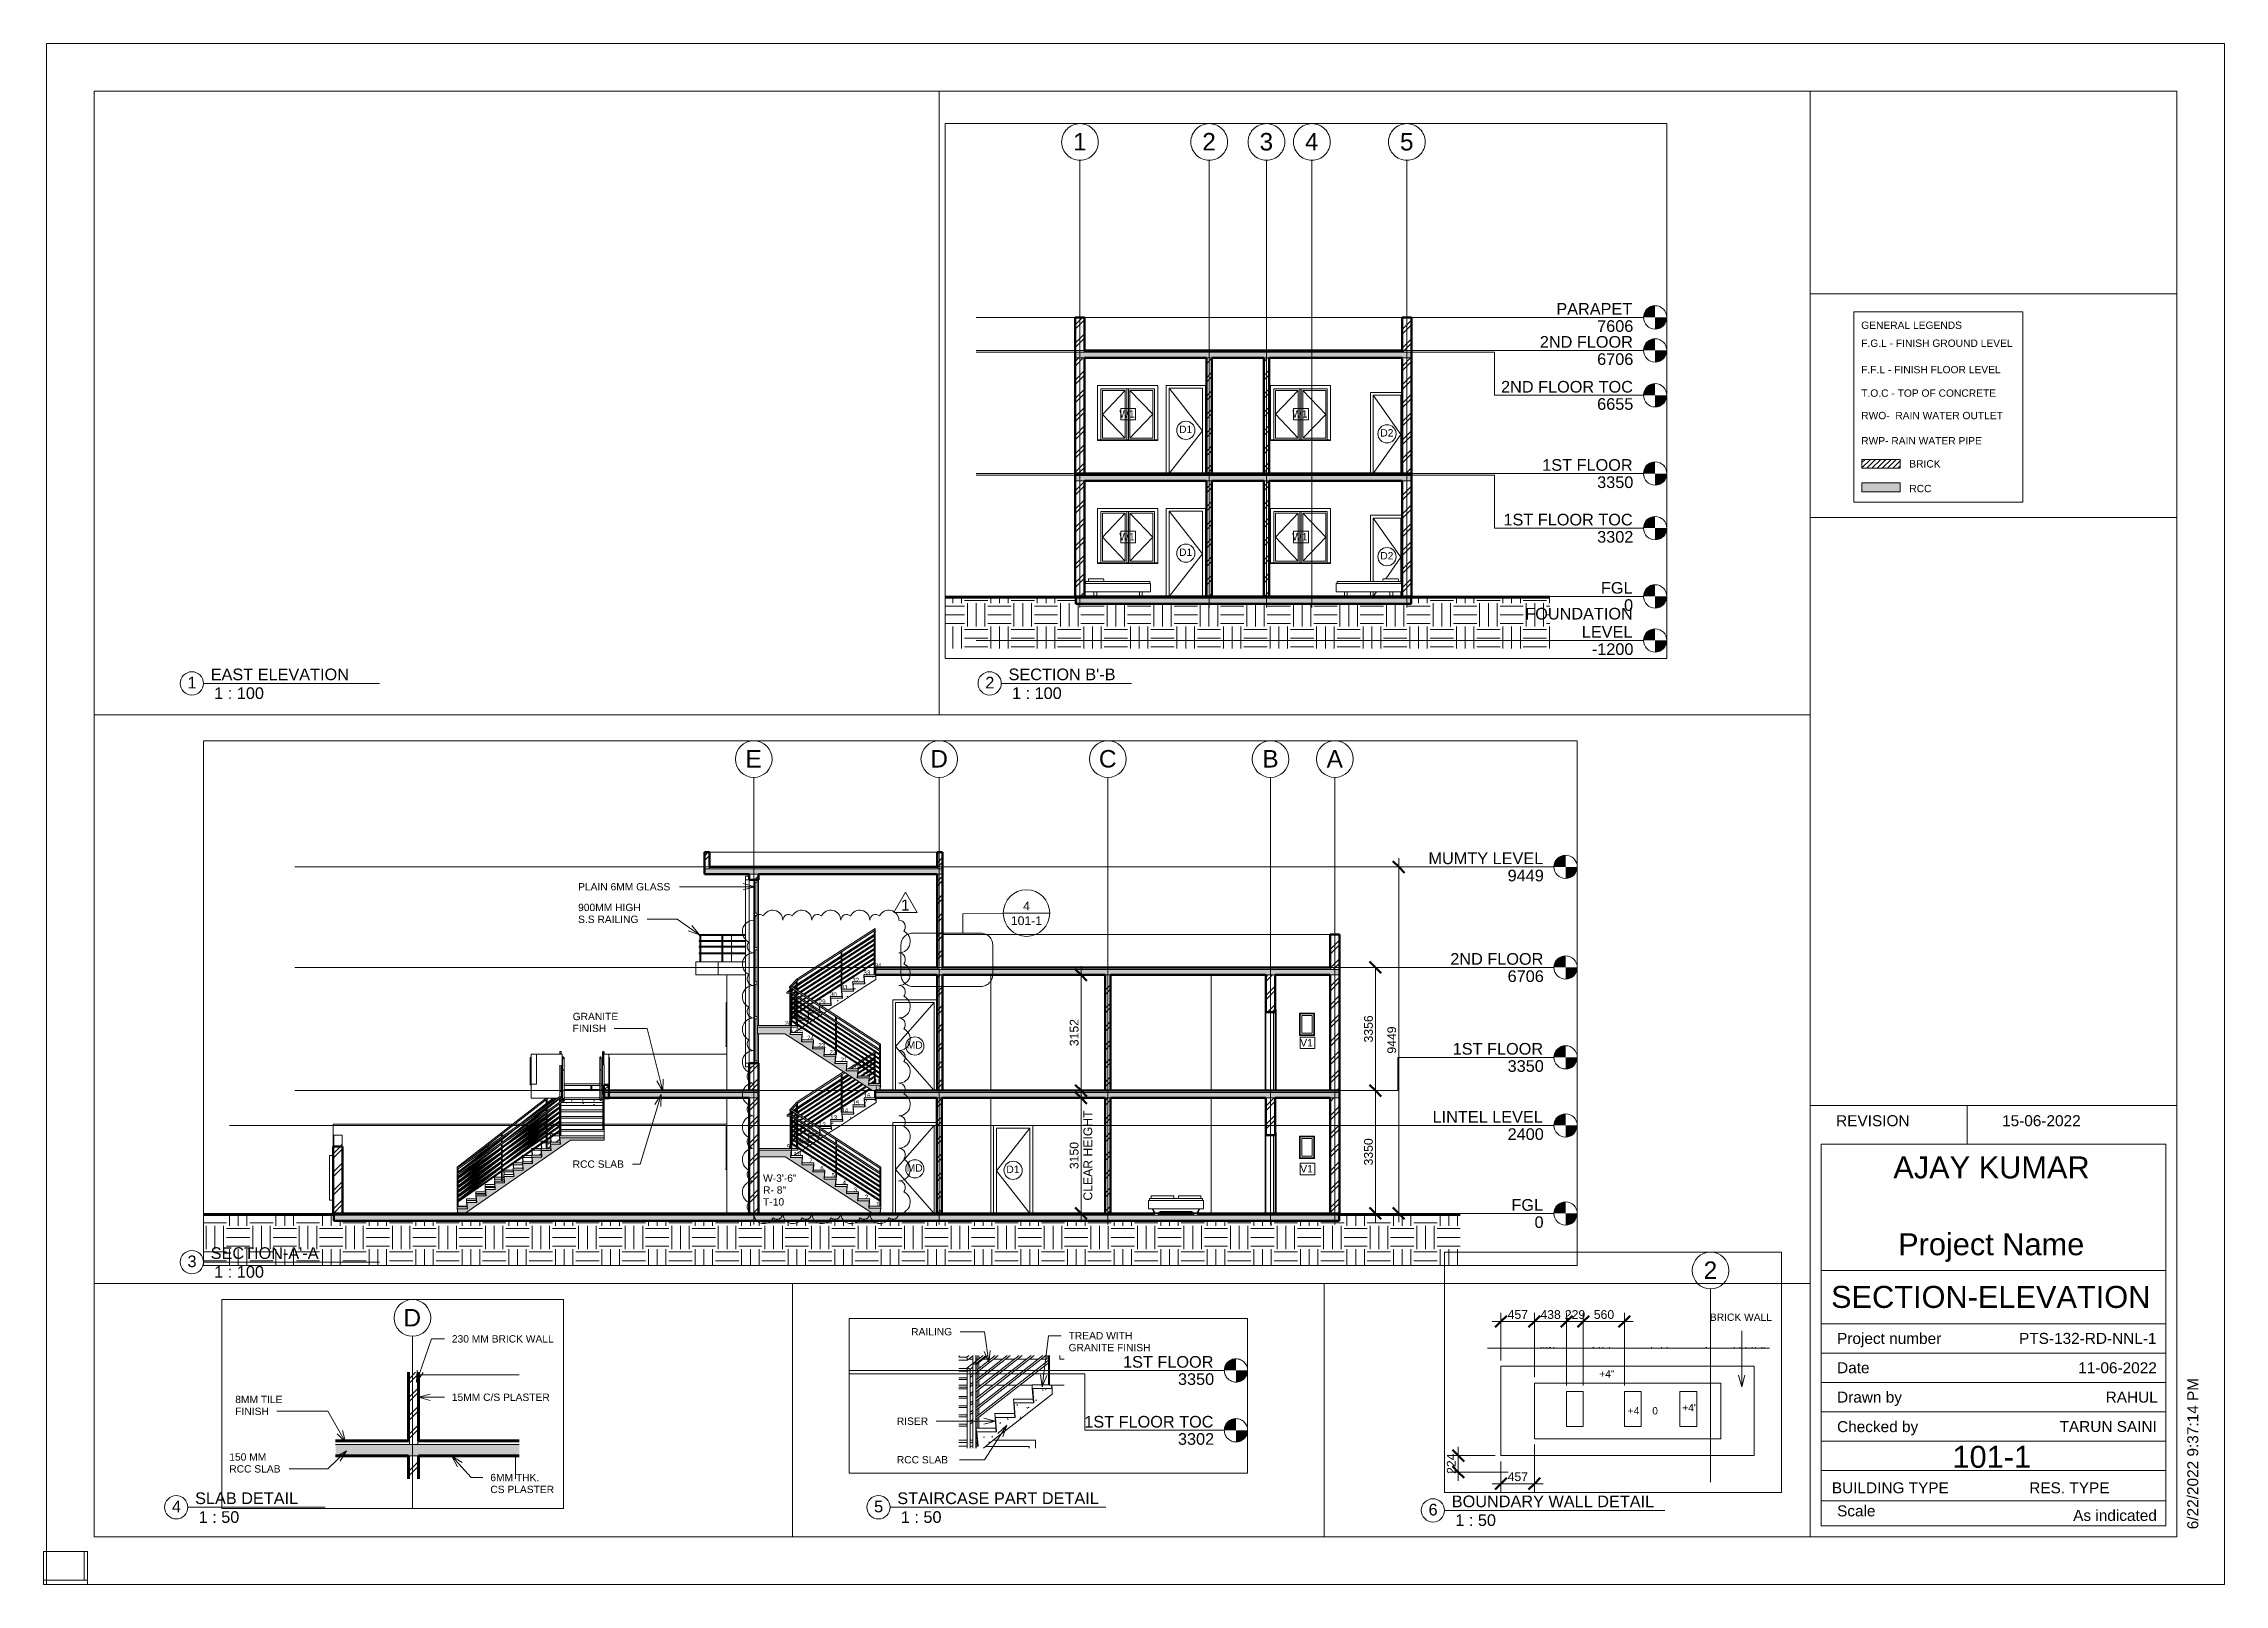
# Paper-space layout 'Layout1' of a CAD drawing. Header units: millimetres. Extents: x 0 to 595, y 0 to 420.
# The model-space entities are those that its viewports show. They can reach past a viewport. Long polylines and large blocks are cut down to what shows.
import ezdxf

# ---------------------------------------------------------------- set-up
doc = ezdxf.new("R2010")
doc.units = ezdxf.units.MM
doc.linetypes.add('Dash 1_16_', pattern=[317.5, 158.75, -158.75])
doc.linetypes.add('Dash Dot 3_16_', pattern=[793.75, 476.25, -158.75, 0, -158.75])
for name, color, linetype, lineweight in [('A-ANNO-DIMS', 8, 'Continuous', 9), ('A-ANNO-DIMS-100', 8, 'Continuous', 9), ('A-ANNO-DIMS-50', 8, 'Continuous', 9), ('A-ANNO-SYMB', 7, 'Continuous', 9), ('A-ANNO-SYMB-1', 7, 'Dash Dot 3_16_', 9), ('A-CLNG', 13, 'Continuous', 13), ('A-CLNG-PATT-1', 13, 'Continuous', 9), ('A-DETL-GENF-1', 55, 'Continuous', 9), ('A-DETL-GENF-2', 7, 'Continuous', 9), ('A-DETL-THIN', 8, 'Continuous', 9), ('A-DOOR', 7, 'Continuous', 13), ('A-DOOR-1', 7, 'Dash 1_16_', 9), ('A-DOOR-2', 7, 'Continuous', 9), ('A-DOOR-3', 7, 'Continuous', 20), ('A-DOOR-4', 7, 'Continuous', 18), ('A-DOOR-FRAM', 31, 'Continuous', 9), ('A-DOOR-FRAM-1', 31, 'Continuous', 20), ('A-DOOR-IDEN', 7, 'Continuous', 9), ('A-FLOR-1', 8, 'Continuous', 50), ('A-FLOR-2', 8, 'Continuous', 60), ('A-FLOR-HRAL', 6, 'Continuous', 9), ('A-FLOR-LEVL', 7, 'Continuous', 9), ('A-FLOR-LEVL-1', 7, 'Dash Dot 3_16_', 9), ('A-FLOR-MCUT', 8, 'Continuous', 13), ('A-FLOR-MCUT-1', 8, 'Continuous', 18), ('A-FLOR-PATT-1', 8, 'Continuous', 13), ('A-FLOR-PATT-2', 8, 'Continuous', 18), ('A-GENM', 8, 'Continuous', 9), ('A-GENM-1', 8, 'Continuous', 20), ('A-GLAZ', 6, 'Continuous', 13), ('A-GLAZ-1', 6, 'Dash 1_16_', 9), ('A-GLAZ-2', 6, 'Continuous', 9), ('A-GLAZ-3', 6, 'Continuous', 18), ('A-GLAZ-CURT', 52, 'Continuous', 9), ('A-GLAZ-CURT-1', 52, 'Continuous', 13), ('A-GLAZ-CWMG', 51, 'Continuous', 9), ('A-GLAZ-CWMG-1', 51, 'Continuous', 20), ('A-GLAZ-IDEN', 7, 'Continuous', 9), ('A-ROOF-MCUT', 9, 'Continuous', 50), ('A-ROOF-OTLN', 9, 'Continuous', 9), ('A-WALL', 4, 'Continuous', 13), ('A-WALL-1', 4, 'Continuous', 50), ('A-WALL-2', 4, 'Continuous', 18), ('A-WALL-3', 4, 'Continuous', 60), ('A-WALL-PATT-1', 8, 'Continuous', 9), ('C-TOPO', 7, 'Continuous', 9), ('C-TOPO-1', 7, 'Continuous', 70), ('G-ANNO-REVC', 71, 'Continuous', 9), ('G-ANNO-REVC-IDEN', 71, 'Continuous', 9), ('G-ANNO-TEXT-1', 37, 'Continuous', 9), ('G-ANNO-TTLB', 7, 'Continuous', 9), ('G-ANNO-TTLB-MEDM', 7, 'Continuous', 20), ('G-ANNO-TTLB-THIN', 7, 'Continuous', 9), ('I-FURN', 253, 'Continuous', 9), ('S-COLS', 3, 'Continuous', 9), ('S-GRID-1', 7, 'Dash Dot 3_16_', 9), ('S-GRID-IDEN', 7, 'Continuous', 9), ('S-STRS', 2, 'Continuous', 9), ('S-STRS-1', 2, 'Continuous', 20), ('S-STRS-ANNO', 7, 'Continuous', 9)]:
    doc.layers.add(name, color=color, linetype=linetype, lineweight=lineweight)
doc.layers.add('G-ANNO-NPLT', color=7, linetype='Continuous', plot=False)
doc.styles.add('Arial', font='arial.ttf', dxfattribs={"height": 119.0625})
doc.styles.add('Arial_1', font='arial.ttf', dxfattribs={"height": 317.5})
doc.styles.add('Arial_10', font='arial.ttf', dxfattribs={"height": 3.175})
doc.styles.add('Arial_2', font='arial.ttf', dxfattribs={"height": 476.25})
doc.styles.add('Arial_3', font='arial.ttf', dxfattribs={"height": 200})
doc.styles.add('Arial_4', font='arial.ttf', dxfattribs={"height": 238.125})
doc.styles.add('Arial_5', font='arial.ttf', dxfattribs={"height": 100})
doc.styles.add('Arial_6', font='arial.ttf', dxfattribs={"height": 158.75})
doc.styles.add('Arial_7', font='arial.ttf', dxfattribs={"height": 50})
doc.styles.add('Arial_8', font='arial.ttf', dxfattribs={"height": 3})
doc.styles.add('Arial_9', font='arial.ttf', dxfattribs={"height": 6})
doc.dimstyles.new('Linear_-_3_32__Arial', dxfattribs={"dimscale": 304.8, "dimtxt": 242.94927, "dimasz": 1.041667, "dimexe": 0.78125, "dimexo": 0.520833, "dimgap": 0, "dimtad": 1, "dimdec": 0, "dimzin": 0, "dimdsep": 46, "dimtxsty": 'Arial_4', "dimblk1": 'OBLIQUE', "dimblk2": 'OBLIQUE', "dimsah": 1, "dimcen": 0.09, "dimdle": 0.78125, "dimazin": 0, "dimtfac": 1, "dimtdec": 4, "dimtix": 1, "dimtmove": 0, "dimatfit": 3, "dimfxl": 1, "dimtvp": 1, "dimtolj": 1, "dimtzin": 0, "dimarcsym": 2})
doc.dimstyles.new('Linear_-_3_32__Arial_1', dxfattribs={"dimscale": 304.8, "dimtxt": 121.474635, "dimasz": 0.520833, "dimexe": 0.390625, "dimexo": 0.260417, "dimgap": 0, "dimtad": 1, "dimdec": 0, "dimzin": 0, "dimdsep": 46, "dimtxsty": 'Arial', "dimblk1": 'OBLIQUE', "dimblk2": 'OBLIQUE', "dimsah": 1, "dimcen": 0.09, "dimdle": 0.390625, "dimazin": 0, "dimtfac": 1, "dimtdec": 4, "dimtix": 1, "dimtmove": 0, "dimatfit": 3, "dimfxl": 1, "dimtvp": 1, "dimtolj": 1, "dimtzin": 0, "dimarcsym": 2})
pattern_1 = [(45, (17996.67, 3701.2), (-251.447, 251.447), []), (45, (17996.67, 4082.2), (-251.447, 251.447), [])]
pattern_2 = [(45, (51684.25, 1649.4), (-251.447, 251.447), []), (45, (51684.25, 2030.4), (-251.447, 251.447), [])]
pattern_3 = [(0, (51684.25, 1649.4), (812.8, 203.2), [33.528, -576.072, 33.528, -576.072, -3251.2]), (0, (51684.25, 1649.4), (812.8, 203.2), [-1219.2, 33.528, -1185.672, 33.528, -576.072, -1422.4]), (0, (51684.25, 1649.4), (812.8, 203.2), [-3048, 33.528, -372.872, 33.528, -982.472]), (120, (51989.05, 1751), (-582.3764, 602.3054), [33.528, -576.072, 33.528, -576.072, -3251.2]), (120, (51989.05, 1751), (-582.3764, 602.3054), [-1219.2, 33.528, -1185.672, 33.528, -576.072, -1422.4]), (120, (51989.05, 1751), (-582.3764, 602.3054), [-3048, 33.528, -372.872, 33.528, -982.472]), (240, (52090.65, 2157.4), (-230.4236, -805.5054), [33.528, -576.072, 33.528, -3827.272]), (240, (52090.65, 2157.4), (-230.4236, -805.5054), [-643.128, -576.072, 33.528, -1185.672, -2032]), (240, (52090.65, 2157.4), (-230.4236, -805.5054), [-2438.4, 33.528, -576.072, 33.528, -1388.872]), (240, (52090.65, 2157.4), (-230.4236, -805.5054), [-3081.528, -372.872, 33.528, -982.472])]
pattern_4 = [(0, (85687.61, 0), (406.4, 101.6), [16.764, -288.036, 16.764, -288.036, -1625.6]), (0, (85687.61, 0), (406.4, 101.6), [-609.6, 16.764, -592.836, 16.764, -288.036, -711.2]), (0, (85687.61, 0), (406.4, 101.6), [-1524, 16.764, -186.436, 16.764, -491.236]), (120, (85840.01, 50.8), (-291.1882, 301.1527), [16.764, -288.036, 16.764, -288.036, -1625.6]), (120, (85840.01, 50.8), (-291.1882, 301.1527), [-609.6, 16.764, -592.836, 16.764, -288.036, -711.2]), (120, (85840.01, 50.8), (-291.1882, 301.1527), [-1524, 16.764, -186.436, 16.764, -491.236]), (240, (85890.81, 254), (-115.2118, -402.7527), [16.764, -288.036, 16.764, -288.036, -1625.6]), (240, (85890.81, 254), (-115.2118, -402.7527), [-609.6, 16.764, -592.836, 16.764, -288.036, -711.2]), (240, (85890.81, 254), (-115.2118, -402.7527), [-1524, 16.764, -186.436, 16.764, -491.236])]

psp = doc.layouts.get("Layout1")

# ---------------------------------------------------------------- texts
at = {"layer": 'G-ANNO-REVC-IDEN', "insert": (233.85, 186.69), "char_height": 3, "width": 2.8861, "attachment_point": 1, "style": 'Arial_8'}
psp.add_mtext('1', dxfattribs=at)
at = {"layer": 'G-ANNO-TTLB', "attachment_point": 1}
for s, insert, char_height, width, style in [('1', (39.25, 247.4), 3.17, 2.9662, 'Arial_10'), ('EAST ELEVATION', (45.57, 249.65), 3.175, 45.8565, 'Arial_10'), (' 1 : 100', (45.3, 244.53), 3.175, 17.9578, 'Arial_10'), ('2', (256.84, 247.4), 3.17, 2.9662, 'Arial_10'), ("SECTION B'-B", (263.17, 249.65), 3.175, 35.4346, 'Arial_10'), (' 1 : 100', (262.89, 244.53), 3.175, 17.9578, 'Arial_10'), ('15-06-2022', (534.16, 127.89), 3, 26.4557, 'Arial_8'), ('AJAY KUMAR', (504.49, 116.66), 6, 65.3375, 'Arial_9'), ('Project Name', (505.81, 95.72), 6, 62.1308, 'Arial_9'), ('3', (39.25, 89.64), 3.17, 2.9662, 'Arial_10'), ("SECTION-A'-A", (45.57, 91.89), 3.175, 35.6751, 'Arial_10'), (' 1 : 100', (45.3, 86.77), 3.175, 17.9578, 'Arial_10'), ('SECTION-ELEVATION', (487.52, 81.36), 6, 106.4641, 'Arial_9'), ('PTS-132-RD-NNL-1', (538.79, 68.55), 3, 46.0169, 'Arial_8'), ('11-06-2022', (554.93, 60.54), 3, 26.4557, 'Arial_8'), ('RAHUL', (562.41, 52.54), 3, 17.3966, 'Arial_8'), ('TARUN SAINI', (549.83, 44.53), 3, 32.6287, 'Arial_8'), ('101-1', (520.63, 37.77), 6, 26.2152, 'Arial_9'), ('SLAB DETAIL', (41.32, 25.06), 3.175, 34.1519, 'Arial_10'), ('STAIRCASE PART DETAIL', (232.84, 25.06), 3.175, 66.7806, 'Arial_10'), ('BOUNDARY WALL DETAIL', (384.07, 24.21), 3.175, 67.1012, 'Arial_10'), ('RES. TYPE', (541.57, 27.82), 3, 26.9367, 'Arial_8'), ('4', (34.99, 22.81), 3.17, 2.9662, 'Arial_10'), (' 1 : 50', (41.04, 19.94), 3.175, 14.9916, 'Arial_10'), ('5', (226.51, 22.81), 3.17, 2.9662, 'Arial_10'), (' 1 : 50', (232.57, 19.94), 3.175, 14.9916, 'Arial_10'), ('6', (377.74, 21.96), 3.17, 2.9662, 'Arial_10'), (' 1 : 50', (383.79, 19.1), 3.175, 14.9916, 'Arial_10'), ('As indicated', (553.55, 20.3), 3, 28.1392, 'Arial_8')]:
    psp.add_mtext(s, dxfattribs=dict(at, insert=insert, char_height=char_height, width=width, style=style))

msp = doc.modelspace()

# ---------------------------------------------------------------- texts
at = {"layer": 'A-ANNO-SYMB', "attachment_point": 1, "style": 'Arial_4'}
for s, insert, char_height, width in [('4', (56902.02, 8499.46), 238.12, 224.4725), ('101-1', (56568.02, 8099.04), 238.125, 1034.1769)]:
    msp.add_mtext(s, dxfattribs=dict(at, insert=insert, char_height=char_height, width=width))
at = {"layer": 'A-DOOR-IDEN', "char_height": 200, "attachment_point": 1, "style": 'Arial_3'}
for s, insert, width in [('MD', (53729.02, 4691.7), 529.1137), ('D1', (17500.46, 4653.4), 440.9281), ('D2', (22987.48, 4558.5), 440.9281), ('MD', (53729.02, 1341.7), 529.1137), ('D1', (17500.46, 1303.4), 440.9281), ('D1', (56445.27, 1303.4), 440.9281), ('D2', (22987.48, 1208.5), 440.9281)]:
    msp.add_mtext(s, dxfattribs=dict(at, insert=insert, width=width))
at = {"layer": 'A-FLOR-LEVL', "attachment_point": 1}
for s, insert, char_height, width, style in [('MUMTY LEVEL', (67958.29, 9840.41), 317.5, 3783.965, 'Arial_1'), ('9449', (70116.85, 9370.45), 317.5, 1186.4975, 'Arial_1'), ('PARAPET', (27788.65, 7997.21), 317.5, 2517.2987, 'Arial_1'), ('7606', (28902.21, 7527.25), 317.5, 1186.4975, 'Arial_1'), ('2ND FLOOR', (27338.65, 7097.21), 317.5, 3062.4462, 'Arial_1'), ('2ND FLOOR', (68553.29, 7097.21), 317.5, 3062.4462, 'Arial_1'), ('6706', (28902.21, 6627.25), 317.5, 1186.4975, 'Arial_1'), ('6706', (70116.85, 6627.25), 317.5, 1186.4975, 'Arial_1'), ('2ND FLOOR TOC', (26280.65, 5873.56), 317.5, 4345.1462, 'Arial_1'), ('6655', (28902.21, 5403.6), 317.5, 1186.4975, 'Arial_1'), ('1ST FLOOR', (68619.29, 4647.41), 317.5, 2982.2775, 'Arial_1'), ('3350', (70116.85, 4177.45), 317.5, 1186.4975, 'Arial_1'), ('1ST FLOOR', (27404.65, 3741.61), 317.5, 2982.2775, 'Arial_1'), ('1ST FLOOR', (86475.55, 3545.81), 158.75, 1491.1387, 'Arial_6'), ('3350', (87224.33, 3310.83), 158.75, 593.2487, 'Arial_6'), ('3350', (28902.21, 3271.65), 317.5, 1186.4975, 'Arial_1'), ('LINTEL LEVEL', (68070.29, 2791.56), 317.5, 3647.6781, 'Arial_1'), ('1ST FLOOR TOC', (85946.55, 2729.88), 158.75, 2132.4887, 'Arial_6'), ('3302', (87224.33, 2494.9), 158.75, 593.2487, 'Arial_6'), ('2400', (70116.85, 2321.6), 317.5, 1186.4975, 'Arial_1'), ('1ST FLOOR TOC', (26346.65, 2251.83), 317.5, 4264.9775, 'Arial_1'), ('3302', (28902.21, 1781.87), 317.5, 1186.4975, 'Arial_1'), ('FGL', (29005.65, 391.61), 317.5, 1042.1937, 'Arial_1'), ('FGL', (70220.29, 391.61), 317.5, 1042.1937, 'Arial_1'), ('0', (29636.21, -78.35), 317.5, 296.6244, 'Arial_1'), ('0', (70850.85, -78.35), 317.5, 296.6244, 'Arial_1'), ('FOUNDATION', (26941.65, -312.39), 317.5, 3543.4587, 'Arial_1'), ('LEVEL', (28482.85, -808.48), 317.5, 1675.5269, 'Arial_1'), ('-1200', (28757.21, -1278.35), 317.5, 1362.8687, 'Arial_1')]:
    msp.add_mtext(s, dxfattribs=dict(at, insert=insert, char_height=char_height, width=width, style=style))
at = {"layer": 'A-GLAZ-IDEN', "char_height": 200, "attachment_point": 1, "style": 'Arial_3'}
for s, insert, width in [('W1', (15869.61, 5074.49), 529.1137), ('W1', (20584.76, 5074.49), 529.1137), ('V1', (64460.94, 4755.82), 424.8944), ('W1', (15869.61, 1724.49), 529.1137), ('W1', (20584.76, 1724.49), 529.1137), ('V1', (64460.94, 1319.43), 424.8944)]:
    msp.add_mtext(s, dxfattribs=dict(at, insert=insert, width=width))
at = {"layer": 'G-ANNO-TEXT-1', "attachment_point": 1}
for s, insert, char_height, width, style in [('PLAIN 6MM GLASS', (44764.23, 9005.97), 200, 3102.5306, 'Arial_3'), ('900MM HIGH ', (44764.23, 8442.63), 200, 2188.6069, 'Arial_3'), ('230 MM BRICK WALL', (75618.41, 8145.27), 100, 1719.6197, 'Arial_5'), ('S.S RAILING', (44764.23, 8118.51), 200, 2036.2863, 'Arial_3'), ('15MM C/S PLASTER ', (75618.41, 7349.41), 100, 1695.5691, 'Arial_5'), ('8MM TILE ', (72664.69, 7319.69), 100, 837.7634, 'Arial_5'), ('FINISH', (72664.69, 7157.63), 100, 565.1897, 'Arial_5'), ('150 MM ', (72583.24, 6535.16), 100, 665.4006, 'Arial_5'), ('RCC SLAB', (72583.24, 6373.1), 100, 865.8225, 'Arial_5'), ('6MM THK. ', (76143.08, 6255.23), 100, 865.8225, 'Arial_5'), ('CS PLASTER', (76143.08, 6093.17), 100, 1078.2697, 'Arial_5'), ('GRANITE ', (44615.83, 5470.03), 200, 1627.4256, 'Arial_3'), ('FINISH', (44615.83, 5145.91), 200, 1130.3794, 'Arial_3'), ('RAILING', (83585.93, 3927.38), 100, 689.4512, 'Arial_5'), ('TREAD WITH ', (85733.17, 3873.38), 100, 1126.3709, 'Arial_5'), ('GENERAL LEGENDS', (88339.84, 3766.89), 50, 849.7887, 'Arial_7'), ('GRANITE FINISH', (85733.17, 3711.32), 100, 1378.9025, 'Arial_5'), ('F.G.L - FINISH GROUND LEVEL', (88339.84, 3644.41), 50, 1272.6789, 'Arial_7'), ('F.F.L - FINISH FLOOR LEVEL', (88339.84, 3464.41), 50, 1172.468, 'Arial_7'), ('T.O.C - TOP OF CONCRETE', (88339.84, 3304.41), 50, 1130.3794, 'Arial_7'), ('RWO-  RAIN WATER OUTLET', (88339.84, 3151.51), 50, 1196.5186, 'Arial_7'), ('RWP- RAIN WATER PIPE', (88339.84, 2979.73), 50, 1024.1558, 'Arial_7'), ('BRICK', (88667.77, 2822.28), 50, 264.5569, 'Arial_7'), ('RISER', (83390.26, 2708.26), 100, 529.1137, 'Arial_5'), ('RCC', (88667.77, 2653.99), 50, 186.3923, 'Arial_7'), ('BRICK WALL', (81220.01, 2299.99), 100, 1054.2191, 'Arial_5'), ('RCC SLAB ', (83390.26, 2182.57), 100, 913.9237, 'Arial_5'), ('+4"', (79711.2, 1528.01), 100, 256.54, 'Arial_5'), ('RCC SLAB', (44615.83, 1446.14), 200, 1731.645, 'Arial_3'), ('W-3\'-6"', (49809.94, 1063.53), 200, 1130.3794, 'Arial_3'), ('+4"', (80842.59, 1066.65), 100, 256.54, 'Arial_5'), ('+4', (80098.22, 1024.89), 100, 196.4134, 'Arial_5'), ('0', (80433.64, 1024.89), 100, 96.2025, 'Arial_5'), ('R- 8"', (49809.94, 739.41), 200, 769.62, 'Arial_3'), ('T-10', (49809.94, 415.3), 200, 705.485, 'Arial_3')]:
    msp.add_mtext(s, dxfattribs=dict(at, insert=insert, char_height=char_height, width=width, style=style))
at = {"layer": 'S-GRID-IDEN', "attachment_point": 1}
for s, insert, char_height, width, style in [('2', (18132.09, 12632.94), 476.25, 448.945, 'Arial_2'), ('3', (19694.19, 12632.94), 476.25, 448.945, 'Arial_2'), ('C', (58968.93, 12632.94), 476.25, 585.2319, 'Arial_2'), ('1', (14607.84, 12632.94), 476.25, 448.945, 'Arial_2'), ('4', (20932.44, 12632.94), 476.25, 448.945, 'Arial_2'), ('5', (23523.24, 12632.94), 476.25, 448.945, 'Arial_2'), ('E', (49330.08, 12632.94), 476.25, 537.1306, 'Arial_2'), ('D', (54371.53, 12632.94), 476.25, 585.2319, 'Arial_2'), ('B', (63427.08, 12632.94), 476.25, 537.1306, 'Arial_2'), ('A', (65179.68, 12632.94), 476.25, 537.1306, 'Arial_2'), ('D', (74958.61, 8503), 238.12, 292.6159, 'Arial_4'), ('2', (81134.88, 3009.55), 238.12, 224.4725, 'Arial_4')]:
    msp.add_mtext(s, dxfattribs=dict(at, insert=insert, char_height=char_height, width=width, style=style))
at = {"layer": 'S-STRS-ANNO', "attachment_point": 1, "line_spacing_factor": 0.941778, "style": 'Arial'}
for s, insert, char_height, width in [('34', (52853.57, 6820.38), 119.062, 219.7756), ('33', (52548.77, 6622.99), 119.062, 219.7756), ('32', (52243.97, 6425.6), 119.062, 219.7756), ('31', (51939.17, 6228.21), 119.062, 219.7756), ('30', (51634.37, 6030.82), 119.062, 219.7756), ('29', (51329.57, 5833.43), 119.062, 219.7756), ('28', (51024.77, 5636.05), 119.062, 219.7756), ('27', (50719.97, 5438.66), 119.062, 219.7756), ('26', (50401.89, 5241.27), 119.062, 219.7756), ('25', (50706.69, 5043.88), 119.062, 219.7756), ('24', (51011.49, 4846.49), 119.062, 219.7756), ('23', (51316.29, 4649.11), 119.062, 219.7756), ('22', (51621.09, 4451.72), 119.062, 219.7756), ('21', (51925.89, 4254.33), 119.062, 219.7756), ('20', (52230.69, 4056.94), 119.062, 219.7756), ('19', (52535.49, 3859.55), 119.062, 219.7756), ('18', (52840.29, 3662.16), 119.062, 219.7756), ('17', (52861.12, 3467.5), 119.062, 219.7756), ('16', (52556.32, 3270.28), 119.062, 219.7756), ('15', (52251.52, 3073.05), 119.062, 219.7756), ('14', (51946.72, 2875.83), 119.062, 219.7756), ('13', (51641.92, 2678.61), 119.062, 219.7756), ('12', (51337.12, 2481.38), 119.062, 219.7756), ('11', (51032.32, 2284.16), 119.062, 219.7756), ('10', (50727.52, 2086.93), 119.062, 219.7756), ('9', (50455.32, 1889.71), 119.06, 109.8878), ('8', (50760.12, 1692.49), 119.06, 109.8878), ('7', (51064.92, 1495.26), 119.06, 109.8878), ('6', (51369.72, 1298.04), 119.06, 109.8878), ('5', (51674.52, 1100.82), 119.06, 109.8878), ('4', (51979.32, 903.59), 119.06, 109.8878), ('3', (52284.12, 706.37), 119.06, 109.8878), ('2', (52588.92, 509.15), 119.06, 109.8878), ('1', (52893.72, 311.92), 119.06, 109.8878)]:
    msp.add_mtext(s, dxfattribs=dict(at, insert=insert, char_height=char_height, width=width))

# ---------------------------------------------------------------- blocks, each defined once
blk = doc.blocks.new('PTS-1SHEET - PTS-1SHEET-260451-SECTION-ELEVATION')
at = {"layer": 'G-ANNO-TTLB'}
blk.add_line((524.68, 130.54), (524.68, 120), dxfattribs=at)
at = {"layer": 'G-ANNO-TTLB-MEDM'}
for p, q in [((13.79, 407), (13.79, 13)), ((13.79, 407), (581.79, 407)), ((481.79, 407), (481.79, 13)), ((581.79, 407), (581.79, 13)), ((578.79, 120), (484.79, 120)), ((484.79, 120), (484.79, 16)), ((578.79, 16), (578.79, 120)), ((13.79, 13), (581.79, 13)), ((484.79, 16), (578.79, 16))]:
    blk.add_line(p, q, dxfattribs=at)
at = {"layer": 'G-ANNO-TTLB-THIN'}
for p, q in [((0.79, 420), (0.79, 0)), ((594.79, 420), (0.79, 420)), ((594.79, 0), (594.79, 420)), ((481.79, 130.54), (581.79, 130.54)), ((484.79, 85.54), (578.79, 85.54)), ((484.79, 71), (578.79, 71)), ((484.79, 63), (578.79, 63)), ((484.79, 55), (578.79, 55)), ((484.79, 47), (578.79, 47)), ((484.79, 39), (578.79, 39)), ((484.79, 31.03), (578.79, 31.03)), ((484.79, 22.75), (578.79, 22.75)), ((0.79, 0), (594.79, 0))]:
    blk.add_line(p, q, dxfattribs=at)
at = {"layer": 'G-ANNO-TTLB', "char_height": 3, "attachment_point": 1, "style": 'Arial_8'}
for s, insert, width in [('REVISION', (488.89, 127.89), 24.6118), ('Project number', (489.16, 68.54), 35.1941), ('Date', (489.16, 60.55), 10.903), ('Drawn by', (489.16, 52.54), 21.7257), ('Checked by', (489.16, 44.5), 27.2574), ('BUILDING TYPE', (487.73, 27.82), 39.2025), ('Scale', (489.16, 21.53), 12.9072)]:
    blk.add_mtext(s, dxfattribs=dict(at, insert=insert, width=width))
blk = doc.blocks.new('Viewport - View Title-32371-SECTION-ELEVATION')
at = {"layer": 'G-ANNO-TTLB'}
for start, end in [(0, 180), (180, 360)]:
    blk.add_arc((-3.175, 0), 3.175, start, end, dxfattribs=at)
blk = doc.blocks.new('Family - ___-260932-SECTION-ELEVATION')
at = {"layer": 'G-ANNO-REVC'}
for centre, radius, start, end in [((193.68, 177.92), 3.11, 90, 244.79123), ((195.27, 181.03), 1.58, 48.18969, 180), ((198.83, 181.03), 2.77, 0, 154.79123), ((203.18, 181.03), 1.58, 48.18969, 180), ((206.74, 181.03), 2.77, 0, 154.79123), ((211.1, 181.03), 1.58, 48.18969, 180), ((214.66, 181.03), 2.77, 0, 154.79123), ((219.01, 181.03), 1.58, 48.18969, 180), ((222.57, 181.03), 2.77, 0, 154.79123), ((226.93, 181.03), 1.58, 48.18969, 180), ((230.49, 181.03), 2.77, 0, 154.79123), ((233.26, 179.25), 1.78, 318.18969, 90), ((193.68, 173.92), 1.78, 138.18969, 270), ((233.26, 175.26), 3.11, 270, 64.79123), ((193.68, 169.04), 3.11, 90, 244.79123), ((233.26, 170.37), 1.78, 318.18969, 90), ((233.26, 166.38), 3.11, 270, 64.79123), ((193.68, 160.16), 3.11, 90, 244.79123), ((193.68, 165.04), 1.78, 138.18969, 270), ((233.26, 161.49), 1.78, 318.18969, 90), ((193.68, 156.16), 1.78, 138.18969, 270), ((233.26, 157.5), 3.11, 270, 64.79123), ((193.68, 151.28), 3.11, 90, 244.79123), ((233.26, 152.61), 1.78, 318.18969, 90), ((233.26, 148.62), 3.11, 270, 64.79123), ((193.68, 142.4), 3.11, 90, 244.79123), ((193.68, 147.28), 1.78, 138.18969, 270), ((233.26, 143.73), 1.78, 318.18969, 90), ((193.68, 138.4), 1.78, 138.18969, 270), ((233.26, 139.74), 3.11, 270, 64.79123), ((193.68, 133.52), 3.11, 90, 244.79123), ((233.26, 134.85), 1.78, 318.18969, 90), ((233.26, 130.86), 3.11, 270, 64.79123), ((193.68, 124.64), 3.11, 90, 244.79123), ((193.68, 129.52), 1.78, 138.18969, 270), ((233.26, 125.97), 1.78, 318.18969, 90), ((193.68, 120.64), 1.78, 138.18969, 270), ((233.26, 121.98), 3.11, 270, 64.79123), ((193.68, 115.76), 3.11, 90, 244.79123), ((233.26, 117.09), 1.78, 318.18969, 90), ((233.26, 113.1), 3.11, 270, 64.79123), ((193.68, 106.88), 3.11, 90, 244.79123), ((193.68, 111.76), 1.78, 138.18969, 270), ((233.26, 108.21), 1.78, 318.18969, 90), ((193.68, 102.88), 1.78, 138.18969, 270), ((233.26, 104.22), 3.11, 270, 64.79123), ((196.45, 101.11), 2.77, 180, 334.79123), ((200.02, 101.11), 1.58, 228.18969, 0), ((204.37, 101.11), 2.77, 180, 334.79123), ((207.93, 101.11), 1.58, 228.18969, 0), ((212.28, 101.11), 2.77, 180, 334.79123), ((215.85, 101.11), 1.58, 228.18969, 0), ((220.2, 101.11), 2.77, 180, 334.79123), ((223.76, 101.11), 1.58, 228.18969, 0), ((228.11, 101.11), 2.77, 180, 334.79123), ((231.68, 101.11), 1.58, 228.18969, 0)]:
    blk.add_arc(centre, radius, start, end, dxfattribs=at)
blk = doc.blocks.new('M_Revision Tag - M_Revision Tag-261204-SECTION-ELEVATION')
at = {"layer": 'G-ANNO-REVC-IDEN'}
for p, q in [((0, 3.51), (-3.21, -2.04)), ((0, 3.51), (3.21, -2.04)), ((-3.21, -2.04), (3.21, -2.04))]:
    blk.add_line(p, q, dxfattribs=at)
blk = doc.blocks.new('M_Casement Dbl with Trim - 0812 x 1220mm-213429-SECTION B_-B')
at = {"layer": 'A-GLAZ-1'}
for p, q in [((-8416.2, 1611.67), (-7793.2, 2266.5)), ((-8416.2, 1611.67), (-7793.2, 2266.5)), ((-7666.2, 2266.5), (-7043.2, 1618.33)), ((-7666.2, 2266.5), (-7043.2, 1618.33)), ((-7043.2, 1618.33), (-7666.2, 963.5)), ((-7043.2, 1618.33), (-7666.2, 963.5)), ((-7793.2, 963.5), (-8416.2, 1611.67)), ((-8416.2, 1611.67), (-7793.2, 963.5))]:
    blk.add_line(p, q, dxfattribs=at)
at = {"layer": 'A-GLAZ-2'}
for p, q in [((-6909.75, 2399.95), (-8549.65, 2399.95)), ((-8549.65, 2399.95), (-8549.65, 919.05)), ((-6909.75, 919.05), (-6909.75, 2399.95)), ((-8460.65, 919.05), (-8460.65, 2310.95)), ((-8460.65, 2310.95), (-6998.75, 2310.95)), ((-7748.75, 919.05), (-7748.75, 2310.95)), ((-7710.65, 2310.95), (-7710.65, 919.05)), ((-6998.75, 2310.95), (-6998.75, 919.05)), ((-8416.2, 963.5), (-8416.2, 2266.5)), ((-8416.2, 2266.5), (-7793.2, 2266.5)), ((-7793.2, 2266.5), (-7793.2, 963.5)), ((-7666.2, 963.5), (-7666.2, 2266.5)), ((-7666.2, 2266.5), (-7043.2, 2266.5)), ((-7043.2, 2266.5), (-7043.2, 963.5)), ((-7793.2, 963.5), (-8416.2, 963.5)), ((-7043.2, 963.5), (-7666.2, 963.5)), ((-6909.75, 919.05), (-8549.65, 919.05)), ((-8549.65, 919.05), (-8549.65, 900)), ((-6909.75, 900), (-6909.75, 919.05)), ((-8549.65, 900), (-6909.75, 900))]:
    blk.add_line(p, q, dxfattribs=at)
blk = doc.blocks.new('M_Casement Dbl with Trim - 0812 x 1220mm-213548-SECTION B_-B')
at = {"layer": 'A-GLAZ-1'}
for p, q in [((-3078.05, 2266.5), (-3701.05, 1618.33)), ((-3078.05, 2266.5), (-3701.05, 1618.33)), ((-2328.05, 1611.67), (-2951.05, 2266.5)), ((-2328.05, 1611.67), (-2951.05, 2266.5)), ((-3701.05, 1618.33), (-3078.05, 963.5)), ((-3701.05, 1618.33), (-3078.05, 963.5)), ((-2951.05, 963.5), (-2328.05, 1611.67)), ((-2328.05, 1611.67), (-2951.05, 963.5))]:
    blk.add_line(p, q, dxfattribs=at)
at = {"layer": 'A-GLAZ-2'}
for p, q in [((-2194.6, 2399.95), (-3834.5, 2399.95)), ((-3834.5, 2399.95), (-3834.5, 919.05)), ((-2194.6, 919.05), (-2194.6, 2399.95)), ((-3745.5, 2310.95), (-2283.6, 2310.95)), ((-3745.5, 919.05), (-3745.5, 2310.95)), ((-3033.6, 919.05), (-3033.6, 2310.95)), ((-2995.5, 2310.95), (-2995.5, 919.05)), ((-2283.6, 2310.95), (-2283.6, 919.05)), ((-3701.05, 2266.5), (-3078.05, 2266.5)), ((-3701.05, 963.5), (-3701.05, 2266.5)), ((-3078.05, 2266.5), (-3078.05, 963.5)), ((-2951.05, 2266.5), (-2328.05, 2266.5)), ((-2951.05, 963.5), (-2951.05, 2266.5)), ((-2328.05, 2266.5), (-2328.05, 963.5)), ((-3078.05, 963.5), (-3701.05, 963.5)), ((-2328.05, 963.5), (-2951.05, 963.5)), ((-3834.5, 919.05), (-3834.5, 900)), ((-2194.6, 919.05), (-3834.5, 919.05)), ((-2194.6, 900), (-2194.6, 919.05)), ((-3834.5, 900), (-2194.6, 900))]:
    blk.add_line(p, q, dxfattribs=at)
blk = doc.blocks.new('Single-Flush - D3-214007-SECTION B_-B')
at = {"layer": 'A-DOOR-1'}
for p, q in [((-1029.3, 2133.6), (-279.3, 1066.8)), ((-690.01, 482.6), (-279.3, 1066.8)), ((-1029.3, 0), (-940.01, 127))]:
    blk.add_line(p, q, dxfattribs=at)
at = {"layer": 'A-DOOR-FRAM'}
for p, q in [((-241.3, 2209.8), (-1105.5, 2209.8)), ((-1105.5, 2209.8), (-1105.5, 406.4)), ((-1029.3, 406.4), (-1029.3, 2133.6)), ((-1029.3, 2133.6), (-279.3, 2133.6)), ((-279.3, 2133.6), (-279.3, 406.4)), ((-1105.5, 127), (-1105.5, 0)), ((-1029.3, 0), (-1029.3, 127)), ((-279.3, 127), (-279.3, 0))]:
    blk.add_line(p, q, dxfattribs=at)
blk = doc.blocks.new('Single-Flush - 36_ x 84_-213765-SECTION B_-B')
at = {"layer": 'A-DOOR-1'}
for p in [(-6598.525, 2323.4), (-6598.525, 0)]:
    blk.add_line(p, (-5684.125, 1161.7), dxfattribs=at)
at = {"layer": 'A-DOOR-FRAM'}
for p, q in [((-6674.725, 2399.6), (-6674.725, 0)), ((-5607.925, 2399.6), (-6674.725, 2399.6)), ((-5607.925, 0), (-5607.925, 2399.6)), ((-6598.525, 0), (-6598.525, 2323.4)), ((-6598.525, 2323.4), (-5684.125, 2323.4)), ((-5684.125, 2323.4), (-5684.125, 0))]:
    blk.add_line(p, q, dxfattribs=at)
blk = doc.blocks.new('Single-Flush - D3-V8-SECTION B_-B')
at = {"layer": 'A-DOOR-1'}
for p in [(-1029.3, 5483.6), (-1029.3, 3350)]:
    blk.add_line(p, (-279.3, 4416.8), dxfattribs=at)
at = {"layer": 'A-DOOR-FRAM'}
for p, q in [((-241.3, 5559.8), (-1105.5, 5559.8)), ((-1105.5, 5559.8), (-1105.5, 3350)), ((-1029.3, 3350), (-1029.3, 5483.6)), ((-1029.3, 5483.6), (-279.3, 5483.6)), ((-279.3, 5483.6), (-279.3, 3350))]:
    blk.add_line(p, q, dxfattribs=at)
blk = doc.blocks.new('M_Bed-Box - 0965 x 1880mm - Twin-227242-SECTION B_-B')
at = {"layer": 'I-FURN'}
for p, q in [((-8407.4, 482.6), (-8775.7, 482.6)), ((-8801.1, 457.2), (-8801.1, 431.8)), ((-8382, 431.8), (-8382, 457.2)), ((-8877.3, 406.4), (-8877.3, 355.6)), ((-8877.3, 406.4), (-8851.9, 406.4)), ((-8851.9, 406.4), (-7153.5, 406.4)), ((-7153.5, 406.4), (-7128.1, 406.4)), ((-7128.1, 355.6), (-7128.1, 406.4)), ((-8902.7, 355.6), (-7102.7, 355.6)), ((-8902.7, 127), (-8902.7, 355.6)), ((-7102.7, 127), (-7102.7, 355.6)), ((-7102.7, 127), (-8902.7, 127)), ((-8648.7, 127), (-8648.7, 14.67)), ((-8572.5, 14.67), (-8572.5, 127)), ((-7407.5, 14.67), (-7407.5, 127)), ((-7331.3, 14.67), (-7331.3, 127)), ((-8648.7, 14.67), (-8648.7, 0)), ((-8572.5, 0), (-8572.5, 14.67)), ((-7407.5, 0), (-7407.5, 14.67)), ((-7331.3, 0), (-7331.3, 14.67))]:
    blk.add_line(p, q, dxfattribs=at)
for centre, start, end in [((-8775.7, 457.2), 90, 180), ((-8407.4, 457.2), 360, 90), ((-8775.7, 431.8), 180, 270), ((-8407.4, 431.8), 270, 360)]:
    blk.add_arc(centre, 25.4, start, end, dxfattribs=at)
blk = doc.blocks.new('M_Bed-Box - 0965 x 1880mm - Twin-V9-SECTION B_-B')
at = {"layer": 'I-FURN'}
for p, q in [((-371.7, 482.6), (-740, 482.6)), ((-765.4, 457.2), (-765.4, 431.8)), ((-346.3, 431.8), (-346.3, 457.2)), ((-2019.3, 406.4), (-2019.3, 355.6)), ((-2019.3, 406.4), (-1993.9, 406.4)), ((-1993.9, 406.4), (-295.5, 406.4)), ((-295.5, 406.4), (-270.1, 406.4)), ((-270.1, 355.6), (-270.1, 406.4)), ((-2044.7, 355.6), (-244.7, 355.6)), ((-2044.7, 127), (-2044.7, 355.6)), ((-244.7, 355.6), (-244.7, 127)), ((-244.7, 127), (-2044.7, 127)), ((-1816.1, 127), (-1816.1, 14.67)), ((-1739.9, 127), (-1739.9, 14.67)), ((-574.9, 127), (-574.9, 14.67)), ((-498.7, 14.67), (-498.7, 127)), ((-1816.1, 14.67), (-1816.1, 0)), ((-1739.9, 14.67), (-1739.9, 0)), ((-574.9, 14.67), (-574.9, 0)), ((-498.7, 0), (-498.7, 14.67))]:
    blk.add_line(p, q, dxfattribs=at)
for centre, start, end in [((-740, 457.2), 90, 180), ((-371.7, 457.2), 0, 90), ((-740, 431.8), 180, 270), ((-371.7, 431.8), 270, 0)]:
    blk.add_arc(centre, 25.4, start, end, dxfattribs=at)
blk = doc.blocks.new('M_Casement Dbl with Trim - W2-222545-SECTION-A_-A')
at = {"layer": 'A-GLAZ-2'}
for p, q in [((-16713.5, 1219.05), (-16713.5, 2399.95)), ((-16700.5, 2399.95), (-16713.5, 2399.95)), ((-16726.2, 1200), (-16726.2, 1219.05)), ((-16726.2, 1219.05), (-16700.5, 1219.05)), ((-16700.5, 1219.05), (-16713.5, 1219.05)), ((-16700.5, 1200), (-16726.2, 1200))]:
    blk.add_line(p, q, dxfattribs=at)
blk = doc.blocks.new('Fixed - V1-213611-SECTION-A_-A')
at = {"layer": 'A-GLAZ-2'}
for p, q in [((-1077.5, 2109.6), (-1077.5, 1500)), ((-671.1, 2109.6), (-1077.5, 2109.6)), ((-671.1, 1500), (-671.1, 2109.6)), ((-1058.45, 2090.55), (-690.15, 2090.55)), ((-1058.45, 1519.05), (-1058.45, 2090.55)), ((-690.15, 2090.55), (-690.15, 1519.05)), ((-1014, 1563.5), (-1014, 2046.1)), ((-1014, 2046.1), (-734.6, 2046.1)), ((-734.6, 2046.1), (-734.6, 1563.5)), ((-734.6, 1563.5), (-1014, 1563.5)), ((-690.15, 1519.05), (-1058.45, 1519.05)), ((-1077.5, 1500), (-671.1, 1500))]:
    blk.add_line(p, q, dxfattribs=at)
blk = doc.blocks.new('Single-Flush - D1-213815-SECTION-A_-A')
at = {"layer": 'A-DOOR-1'}
for p in [(-11044.7, 2400), (-11044.7, 0)]:
    blk.add_line(p, (-12094.7, 1200), dxfattribs=at)
at = {"layer": 'A-DOOR-FRAM'}
for p, q in [((-12170.9, 2476.2), (-12170.9, 0)), ((-10972.8, 2476.2), (-12170.9, 2476.2)), ((-12094.7, 0), (-12094.7, 2400)), ((-12094.7, 2400), (-11044.7, 2400)), ((-11044.7, 2400), (-11044.7, 0))]:
    blk.add_line(p, q, dxfattribs=at)
blk = doc.blocks.new('Single-Flush - D3-214007-SECTION-A_-A')
at = {"layer": 'A-DOOR-3'}
for p, q in [((-1790.7, 2133.6), (-1790.7, 0)), ((-1739.9, 2133.6), (-1790.7, 2133.6)), ((-1739.9, 0), (-1739.9, 2133.6)), ((-1790.7, 0), (-1739.9, 0))]:
    blk.add_line(p, q, dxfattribs=at)
at = {"layer": 'A-DOOR-FRAM'}
for p, q in [((-2019.3, 0), (-2019.3, 2133.6)), ((-1993.9, 2133.6), (-1993.9, 0)), ((-1714.5, 2133.6), (-1714.5, 0))]:
    blk.add_line(p, q, dxfattribs=at)
at = {"layer": 'A-DOOR-FRAM-1'}
for p, q in [((-2019.3, 2209.8), (-2019.3, 2133.6)), ((-1993.9, 2209.8), (-2019.3, 2209.8)), ((-1993.9, 2133.6), (-1993.9, 2209.8)), ((-1714.5, 2209.8), (-1739.9, 2209.8)), ((-1739.9, 2209.8), (-1739.9, 2133.6)), ((-1714.5, 2133.6), (-1714.5, 2209.8)), ((-2019.3, 2133.6), (-1993.9, 2133.6)), ((-1739.9, 2133.6), (-1714.5, 2133.6))]:
    blk.add_line(p, q, dxfattribs=at)
blk = doc.blocks.new('Railing - 1_-216612-SECTION-A_-A')
at = {"layer": 'A-FLOR-HRAL'}
for p, q in [((-13550.9, 2761.13), (-13550.9, 3790.76)), ((-13576.3, 3774.34), (-13576.3, 2761.13)), ((-13576.3, 2761.13), (-13563.6, 2761.13))]:
    blk.add_line(p, q, dxfattribs=at)
at = {"layer": 'A-FLOR-HRAL', "flags": 128}
for points in [[(-13551.22, 3790.56), (-13553.67, 3788.97), (-13558.09, 3786.11), (-13563.6, 3782.55)], [(-13563.6, 3782.55), (-13569.11, 3778.98), (-13573.53, 3776.12), (-13575.98, 3774.54), (-13576.3, 3774.34)]]:
    blk.add_lwpolyline(points, dxfattribs=at)
blk = doc.blocks.new('Railing - 1_-V10-SECTION-A_-A')
at = {"layer": 'A-FLOR-HRAL'}
for p, q in [((-14947.9, 2804.64), (-14947.9, 2689.41)), ((-14922.5, 2681.19), (-14922.5, 2788.22)), ((-14947.9, 2651.31), (-14947.9, 1775.01)), ((-14922.5, 1775.01), (-14922.5, 2635.82)), ((-14935.2, 1775.01), (-14922.5, 1775.01))]:
    blk.add_line(p, q, dxfattribs=at)
at = {"layer": 'A-FLOR-HRAL', "flags": 128}
for points in [[(-14935.2, 2796.43), (-14940.71, 2800), (-14945.13, 2802.86), (-14947.58, 2804.44)], [(-14922.5, 2788.22), (-14922.82, 2788.42), (-14925.27, 2790.01), (-14929.69, 2792.87), (-14935.2, 2796.43)]]:
    blk.add_lwpolyline(points, dxfattribs=at)
blk = doc.blocks.new('Railing - 1_-V11-SECTION-A_-A')
at = {"layer": 'A-FLOR-HRAL'}
for p, q in [((-13728.7, 2015.75), (-13728.7, 1908.74)), ((-13703.3, 1892.3), (-13703.3, 1999.33)), ((-13728.7, 1863.35), (-13728.7, 986.12)), ((-13703.3, 986.12), (-13703.3, 1846.92)), ((-13716, 986.12), (-13703.3, 986.12))]:
    blk.add_line(p, q, dxfattribs=at)
at = {"layer": 'A-FLOR-HRAL', "flags": 128}
for points in [[(-13716, 2007.54), (-13721.51, 2011.1), (-13725.93, 2013.96), (-13728.38, 2015.55)], [(-13703.3, 1999.33), (-13703.62, 1999.53), (-13706.07, 2001.11), (-13710.49, 2003.97), (-13716, 2007.54)]]:
    blk.add_lwpolyline(points, dxfattribs=at)
blk = doc.blocks.new('Railing - 1_-216610-SECTION-A_-A')
at = {"layer": 'A-FLOR-HRAL'}
for p, q in [((-14770.1, 2734.93), (-14770.1, 2996.21)), ((-14795.5, 2968.06), (-14795.5, 2751.37)), ((-14795.5, 2706.09), (-14795.5, 2599.02)), ((-14770.1, 2582.58), (-14770.1, 2689.66)), ((-14795.5, 2553.68), (-14795.5, 2472.02)), ((-14770.1, 2455.58), (-14770.1, 2537.26)), ((-14795.5, 2441.8), (-14795.5, 2345.02)), ((-14770.1, 2328.58), (-14770.1, 2425.37)), ((-14795.5, 2314.8), (-14795.5, 2218.02)), ((-14770.1, 2201.58), (-14770.1, 2298.37)), ((-14795.5, 2187.8), (-14795.5, 2091.02)), ((-14770.1, 2074.58), (-14770.1, 2171.37)), ((-14795.5, 2060.8), (-14795.5, 1964.02)), ((-14770.1, 1972.24), (-14770.1, 2044.37)), ((-14795.5, 1933.8), (-14795.5, 1837.02)), ((-14795.5, 1806.8), (-14795.5, 1775.01)), ((-14770.1, 1775.01), (-14770.1, 1790.37))]:
    blk.add_line(p, q, dxfattribs=at)
at = {"layer": 'A-FLOR-HRAL', "flags": 128}
for points in [[(-14770.1, 2996.21), (-14770.42, 2995.87), (-14772.87, 2993.15), (-14777.29, 2988.25), (-14782.8, 2982.13)], [(-14782.8, 2982.13), (-14788.31, 2976.02), (-14792.73, 2971.12), (-14795.18, 2968.4), (-14795.5, 2968.06)]]:
    blk.add_lwpolyline(points, dxfattribs=at)
blk = doc.blocks.new('Railing - 1_-216608-SECTION-A_-A')
at = {"layer": 'A-FLOR-HRAL'}
for p, q in [((-14973.3, 2803.71), (-14973.3, 2689.41)), ((-14973.26, 2803.71), (-14973.3, 2803.71)), ((-14947.9, 2689.41), (-14947.9, 2803.71)), ((-14973.3, 2651.31), (-14973.3, 1775.01)), ((-14947.9, 2562.41), (-14947.9, 2651.31)), ((-14947.9, 2435.41), (-14947.9, 2537.44)), ((-14947.9, 2308.41), (-14947.9, 2410.44)), ((-14947.9, 2181.41), (-14947.9, 2283.44)), ((-14947.9, 2054.41), (-14947.9, 2156.44)), ((-14947.9, 1927.41), (-14947.9, 2029.44)), ((-14947.9, 1775.01), (-14947.9, 1902.44))]:
    blk.add_line(p, q, dxfattribs=at)
blk = doc.blocks.new('Railing - 1_-216606-SECTION-A_-A')
at = {"layer": 'A-FLOR-HRAL'}
for p, q in [((-14973.3, 2821.08), (-14973.3, 2689.41)), ((-14947.9, 2689.41), (-14947.9, 2804.66)), ((-14973.3, 2651.31), (-14973.3, 1775.01)), ((-14947.9, 1775.01), (-14947.9, 2651.31))]:
    blk.add_line(p, q, dxfattribs=at)
at = {"layer": 'A-FLOR-HRAL', "flags": 128}
for points in [[(-14960.6, 2812.87), (-14966.11, 2816.43), (-14970.53, 2819.29), (-14972.98, 2820.88), (-14973.3, 2821.08)], [(-14947.9, 2804.66), (-14948.22, 2804.86), (-14950.67, 2806.44), (-14955.09, 2809.3), (-14960.6, 2812.87)]]:
    blk.add_lwpolyline(points, dxfattribs=at)
blk = doc.blocks.new('Railing - 1_-216604-SECTION-A_-A')
at = {"layer": 'A-FLOR-HRAL'}
for p, q in [((-12649.2, 4301.53), (-12649.2, 4374.21)), ((-12674.6, 4357.79), (-12674.6, 4317.97)), ((-12674.6, 4287.75), (-12674.6, 4190.97)), ((-12649.2, 4174.53), (-12649.2, 4271.3)), ((-12674.6, 4160.75), (-12674.6, 4063.97)), ((-12649.2, 4047.53), (-12649.2, 4144.3)), ((-12674.6, 4033.75), (-12674.6, 3936.97)), ((-12649.2, 3920.53), (-12649.2, 4017.3)), ((-12674.6, 3906.75), (-12674.6, 3809.97)), ((-12649.2, 3793.53), (-12649.2, 3890.3)), ((-12674.6, 3779.75), (-12674.6, 3547.39)), ((-12649.2, 3547.39), (-12649.2, 3763.3)), ((-12674.6, 3350), (-12674.6, 3155.58))]:
    blk.add_line(p, q, dxfattribs=at)
at = {"layer": 'A-FLOR-HRAL', "flags": 128}
for points in [[(-12649.52, 4374.01), (-12651.97, 4372.43), (-12656.39, 4369.57), (-12661.9, 4366)], [(-12661.9, 4366), (-12667.41, 4362.44), (-12671.83, 4359.58), (-12674.28, 4357.99), (-12674.6, 4357.79)]]:
    blk.add_lwpolyline(points, dxfattribs=at)
blk = doc.blocks.new('Railing - 1_-216602-SECTION-A_-A')
at = {"layer": 'A-FLOR-HRAL'}
for p, q in [((-12522.2, 1235.07), (-12522.2, 1128.05)), ((-12496.8, 1111.62), (-12496.8, 1218.65)), ((-12522.2, 1082.68), (-12522.2, 197.22)), ((-12496.8, 197.22), (-12496.8, 1066.24))]:
    blk.add_line(p, q, dxfattribs=at)
at = {"layer": 'A-FLOR-HRAL', "flags": 128}
for points in [[(-12509.5, 1226.86), (-12515.01, 1230.43), (-12519.43, 1233.29), (-12521.88, 1234.87)], [(-12496.8, 1218.65), (-12497.12, 1218.85), (-12499.57, 1220.44), (-12503.99, 1223.3), (-12509.5, 1226.86)]]:
    blk.add_lwpolyline(points, dxfattribs=at)
blk = doc.blocks.new('Railing - Railing-215944-SECTION-A_-A')
at = {"layer": 'A-FLOR-HRAL'}
for p, q in [((-12649.2, 4267.2), (-12720.79, 4220.88)), ((-12696.87, 4206.1), (-12649.2, 4236.95)), ((-12744.13, 4205.78), (-12818.9, 4157.39)), ((-12795.53, 4142.26), (-12720.76, 4190.64)), ((-12842.22, 4142.3), (-12917.01, 4093.91)), ((-12649.2, 4140.2), (-12720.79, 4093.88)), ((-12893.64, 4078.78), (-12818.86, 4127.17)), ((-12696.87, 4079.1), (-12649.2, 4109.95)), ((-12940.32, 4078.83), (-13015.12, 4030.43)), ((-12744.13, 4078.78), (-12818.9, 4030.39)), ((-12991.75, 4015.29), (-12916.95, 4063.7)), ((-12795.53, 4015.26), (-12720.76, 4063.64)), ((-13038.42, 4015.35), (-13151.53, 3942.16)), ((-12842.22, 4015.3), (-12917.01, 3966.91)), ((-12649.2, 4013.2), (-12720.79, 3966.88)), ((-13114.48, 3935.89), (-13015.05, 4000.22)), ((-12893.64, 3951.78), (-12818.86, 4000.17)), ((-12696.87, 3952.1), (-12649.2, 3982.95)), ((-12940.32, 3951.83), (-13122.2, 3834.14)), ((-12744.13, 3951.78), (-12818.9, 3903.39)), ((-13124.61, 3802.33), (-12916.95, 3936.7)), ((-12795.53, 3888.26), (-12720.76, 3936.64)), ((-12842.22, 3888.3), (-13064.04, 3744.78)), ((-12649.2, 3886.2), (-12720.79, 3839.88)), ((-13017.28, 3744.78), (-12818.86, 3873.17)), ((-12696.87, 3825.1), (-12649.2, 3855.95)), ((-12744.13, 3824.78), (-12867.76, 3744.78)), ((-12821.01, 3744.78), (-12720.76, 3809.64)), ((-13395.5, 3784.3), (-14782.8, 2886.64)), ((-14782.8, 2856.38), (-13372.13, 3769.17)), ((-12649.2, 3759.2), (-12816.31, 3651.07)), ((-12818.73, 3619.25), (-12649.2, 3728.95)), ((-13297.4, 3720.77), (-14782.8, 2759.64)), ((-14772.16, 2736.27), (-13274.04, 3705.64)), ((-13199.31, 3657.25), (-14697.42, 2687.88)), ((-14674.05, 2672.75), (-13175.94, 3642.11)), ((-12649.2, 3632.2), (-12780.27, 3547.39)), ((-12733.52, 3547.39), (-12649.2, 3601.95)), ((-13101.21, 3593.72), (-14599.31, 2624.36)), ((-14575.94, 2609.23), (-13077.85, 3578.59)), ((-13003.12, 3530.19), (-14501.2, 2560.85)), ((-14477.83, 2545.72), (-12979.75, 3515.06)), ((-12905.02, 3466.67), (-14403.08, 2497.33)), ((-14379.71, 2482.2), (-12881.66, 3451.53)), ((-12806.93, 3403.14), (-14304.97, 2433.82)), ((-14281.6, 2418.69), (-12783.56, 3388.01)), ((-14782.8, 2886.64), (-14864.48, 2796.03)), ((-14842.89, 2782.05), (-14782.8, 2848.7)), ((-14890.3, 2767.4), (-14922.9, 2731.23)), ((-14922.95, 2693.24), (-14868.69, 2753.42)), ((-14782.8, 2759.64), (-14792.18, 2749.23)), ((-14817.97, 2720.62), (-14878.93, 2653)), ((-14857.33, 2639.03), (-14796.37, 2706.65)), ((-14732.38, 2665.26), (-14782.8, 2632.64)), ((-14782.8, 2602.38), (-14708.99, 2650.14)), ((-14782.8, 2632.64), (-14806.62, 2606.21)), ((-14904.76, 2624.35), (-14922.76, 2604.38)), ((-14922.75, 2566.46), (-14883.16, 2610.38)), ((-14634.22, 2601.78), (-14716.99, 2548.22)), ((-14785.02, 2592.24), (-14782.8, 2594.7)), ((-14693.61, 2533.09), (-14610.83, 2586.65)), ((-14832.44, 2577.57), (-14878.93, 2526)), ((-14973.05, 2562.41), (-14973.3, 2562.41)), ((-14973.3, 2549.71), (-14973.3, 2562.41)), ((-14935.2, 2562.41), (-14947.9, 2562.41)), ((-14947.9, 2549.71), (-14947.9, 2562.41)), ((-12496.8, 984.62), (-14935.2, 2562.41)), ((-14857.33, 2512.03), (-14810.84, 2563.6)), ((-14973.3, 2537.01), (-14973.3, 2549.71)), ((-14947.9, 2537.44), (-14947.9, 2549.71)), ((-14536.06, 2538.29), (-14618.85, 2484.72)), ((-14973.3, 2537.01), (-14973.05, 2537.01)), ((-14947.9, 2537.01), (-14942.7, 2537.01)), ((-14942.7, 2537.01), (-12496.8, 954.37)), ((-14752.01, 2525.56), (-14782.8, 2505.64)), ((-14595.48, 2469.59), (-14512.67, 2523.17)), ((-14896.15, 2506.9), (-14922.72, 2477.43)), ((-14782.8, 2475.38), (-14728.63, 2510.44)), ((-14782.8, 2505.64), (-14806.62, 2479.21)), ((-14922.71, 2439.51), (-14874.55, 2492.93)), ((-14437.9, 2474.81), (-14520.72, 2421.22)), ((-14785.02, 2465.24), (-14782.8, 2467.7)), ((-14823.83, 2460.12), (-14878.93, 2399)), ((-14653.85, 2462.07), (-14716.99, 2421.22)), ((-14497.34, 2406.09), (-14414.51, 2459.69)), ((-14857.33, 2385.03), (-14802.23, 2446.15)), ((-14693.61, 2406.09), (-14630.47, 2446.95)), ((-14973.05, 2435.41), (-14973.3, 2435.41)), ((-14973.3, 2422.71), (-14973.3, 2435.41)), ((-14935.2, 2435.41), (-14947.9, 2435.41)), ((-14947.9, 2422.71), (-14947.9, 2435.41)), ((-12496.8, 857.62), (-14935.2, 2435.41)), ((-14973.3, 2410.01), (-14973.3, 2422.71)), ((-14947.9, 2410.44), (-14947.9, 2422.71)), ((-14339.74, 2411.32), (-14422.58, 2357.72)), ((-14973.3, 2410.01), (-14973.05, 2410.01)), ((-14947.9, 2410.01), (-14942.7, 2410.01)), ((-14942.7, 2410.01), (-12496.8, 827.37)), ((-14740.34, 2406.11), (-14782.8, 2378.64)), ((-14555.69, 2398.59), (-14618.85, 2357.72)), ((-14399.2, 2342.59), (-14316.35, 2396.2)), ((-14782.8, 2348.38), (-14716.95, 2390.99)), ((-14896.15, 2379.9), (-14922.68, 2350.47)), ((-14595.48, 2342.59), (-14532.31, 2383.47)), ((-14782.8, 2378.64), (-14806.62, 2352.21)), ((-14922.67, 2312.55), (-14874.55, 2365.93)), ((-14785.02, 2338.24), (-14782.8, 2340.7)), ((-14642.18, 2342.62), (-14716.99, 2294.22)), ((-14823.83, 2333.12), (-14878.93, 2272)), ((-14457.53, 2335.1), (-14520.72, 2294.22)), ((-14693.61, 2279.09), (-14618.8, 2327.5)), ((-14857.33, 2258.03), (-14802.23, 2319.15)), ((-14497.34, 2279.09), (-14434.15, 2319.98)), ((-14973.05, 2308.41), (-14973.3, 2308.41)), ((-14973.3, 2295.71), (-14973.3, 2308.41)), ((-14935.2, 2308.41), (-14947.9, 2308.41)), ((-14947.9, 2295.71), (-14947.9, 2308.41)), ((-12496.8, 730.62), (-14935.2, 2308.41)), ((-14973.3, 2283.01), (-14973.3, 2295.71)), ((-14947.9, 2283.44), (-14947.9, 2295.71)), ((-14973.3, 2283.01), (-14973.05, 2283.01)), ((-14947.9, 2283.01), (-14942.7, 2283.01)), ((-14942.7, 2283.01), (-12496.8, 700.37)), ((-14740.34, 2279.11), (-14782.8, 2251.64)), ((-14544.03, 2279.13), (-14618.85, 2230.72)), ((-14782.8, 2221.38), (-14716.95, 2263.99)), ((-14595.48, 2215.59), (-14520.65, 2264.01)), ((-14896.15, 2252.9), (-14922.64, 2223.52)), ((-14782.8, 2251.64), (-14806.62, 2225.21)), ((-14922.63, 2185.6), (-14874.55, 2238.93)), ((-14785.02, 2211.24), (-14782.8, 2213.7)), ((-14642.18, 2215.62), (-14716.99, 2167.22)), ((-14823.83, 2206.12), (-14878.93, 2145)), ((-14693.61, 2152.09), (-14618.8, 2200.5)), ((-14857.33, 2131.03), (-14802.23, 2192.15)), ((-14973.3, 2168.71), (-14973.3, 2181.41)), ((-14935.2, 2181.41), (-14947.9, 2181.41)), ((-14947.9, 2168.71), (-14947.9, 2181.41)), ((-12496.8, 603.62), (-14935.2, 2181.41)), ((-14973.3, 2156.01), (-14973.3, 2168.71)), ((-14947.9, 2156.44), (-14947.9, 2168.71)), ((-14947.9, 2156.01), (-14942.7, 2156.01)), ((-14942.7, 2156.01), (-12496.8, 573.37)), ((-14740.34, 2152.11), (-14782.8, 2124.64)), ((-14782.8, 2094.38), (-14716.95, 2136.99)), ((-14896.15, 2125.9), (-14922.6, 2096.56)), ((-14782.8, 2124.64), (-14806.62, 2098.21)), ((-14922.59, 2058.64), (-14874.55, 2111.93)), ((-14785.02, 2084.24), (-14782.8, 2086.7)), ((-14823.83, 2079.12), (-14878.93, 2018)), ((-14857.33, 2004.03), (-14802.23, 2065.15)), ((-14973.3, 2041.71), (-14973.3, 2054.41)), ((-14935.2, 2054.41), (-14947.9, 2054.41)), ((-14947.9, 2041.71), (-14947.9, 2054.41)), ((-12496.8, 476.62), (-14935.2, 2054.41)), ((-14973.3, 2029.01), (-14973.3, 2041.71)), ((-14947.9, 2029.44), (-14947.9, 2041.71)), ((-14947.9, 2029.01), (-14942.7, 2029.01)), ((-14942.7, 2029.01), (-12496.8, 446.37)), ((-14896.15, 1998.9), (-14922.56, 1969.61)), ((-14922.55, 1931.69), (-14874.55, 1984.93)), ((-14973.3, 1914.71), (-14973.3, 1927.41)), ((-14935.2, 1927.41), (-14947.9, 1927.41)), ((-14947.9, 1914.71), (-14947.9, 1927.41)), ((-12496.8, 349.62), (-14935.2, 1927.41)), ((-14973.3, 1902.01), (-14973.3, 1914.71)), ((-14947.9, 1902.44), (-14947.9, 1914.71)), ((-14947.9, 1902.01), (-14942.7, 1902.01)), ((-14942.7, 1902.01), (-12496.8, 319.37))]:
    blk.add_line(p, q, dxfattribs=at)
at = {"layer": 'A-FLOR-HRAL', "flags": 128}
for points in [[(-12649.2, 4267.2), (-12649.2, 4266.68), (-12649.2, 4265.17), (-12649.2, 4262.77), (-12649.2, 4259.64), (-12649.2, 4255.99), (-12649.2, 4252.07)], [(-12649.2, 4252.07), (-12649.2, 4248.16), (-12649.2, 4244.51), (-12649.2, 4241.38), (-12649.2, 4238.97), (-12649.2, 4237.46), (-12649.2, 4236.95)], [(-12649.2, 4140.2), (-12649.2, 4139.68), (-12649.2, 4138.17), (-12649.2, 4135.77), (-12649.2, 4132.64), (-12649.2, 4128.99), (-12649.2, 4125.07)], [(-12649.2, 4125.07), (-12649.2, 4121.16), (-12649.2, 4117.51), (-12649.2, 4114.38), (-12649.2, 4111.97), (-12649.2, 4110.46), (-12649.2, 4109.95)], [(-12649.2, 4013.2), (-12649.2, 4012.68), (-12649.2, 4011.17), (-12649.2, 4008.77), (-12649.2, 4005.64), (-12649.2, 4001.99), (-12649.2, 3998.07)], [(-12649.2, 3998.07), (-12649.2, 3994.16), (-12649.2, 3990.51), (-12649.2, 3987.38), (-12649.2, 3984.97), (-12649.2, 3983.46), (-12649.2, 3982.95)], [(-12649.2, 3886.2), (-12649.2, 3885.68), (-12649.2, 3884.17), (-12649.2, 3881.77), (-12649.2, 3878.64), (-12649.2, 3874.99), (-12649.2, 3871.07)], [(-12649.2, 3871.07), (-12649.2, 3867.16), (-12649.2, 3863.51), (-12649.2, 3860.38), (-12649.2, 3857.97), (-12649.2, 3856.46), (-12649.2, 3855.95)], [(-12649.2, 3759.2), (-12649.2, 3758.68), (-12649.2, 3757.17), (-12649.2, 3754.77), (-12649.2, 3751.64), (-12649.2, 3747.99), (-12649.2, 3744.07)], [(-12649.2, 3744.07), (-12649.2, 3740.16), (-12649.2, 3736.51), (-12649.2, 3733.38), (-12649.2, 3730.97), (-12649.2, 3729.46), (-12649.2, 3728.95)], [(-12649.2, 3632.2), (-12649.2, 3631.68), (-12649.2, 3630.17), (-12649.2, 3627.77), (-12649.2, 3624.64), (-12649.2, 3620.99), (-12649.2, 3617.07)], [(-12649.2, 3617.07), (-12649.2, 3613.16), (-12649.2, 3609.51), (-12649.2, 3606.38), (-12649.2, 3603.97), (-12649.2, 3602.46), (-12649.2, 3601.95)], [(-12496.8, 984.62), (-12496.8, 984.11), (-12496.8, 982.6), (-12496.8, 980.19), (-12496.8, 977.06), (-12496.8, 973.41), (-12496.8, 969.5)], [(-12496.8, 969.5), (-12496.8, 965.58), (-12496.8, 961.93), (-12496.8, 958.8), (-12496.8, 956.4), (-12496.8, 954.89), (-12496.8, 954.37)], [(-12496.8, 857.62), (-12496.8, 857.11), (-12496.8, 855.6), (-12496.8, 853.19), (-12496.8, 850.06), (-12496.8, 846.41), (-12496.8, 842.5)], [(-12496.8, 842.5), (-12496.8, 838.58), (-12496.8, 834.93), (-12496.8, 831.8), (-12496.8, 829.4), (-12496.8, 827.89), (-12496.8, 827.37)], [(-12496.8, 730.62), (-12496.8, 730.11), (-12496.8, 728.6), (-12496.8, 726.19), (-12496.8, 723.06), (-12496.8, 719.41), (-12496.8, 715.5)], [(-12496.8, 715.5), (-12496.8, 711.58), (-12496.8, 707.93), (-12496.8, 704.8), (-12496.8, 702.4), (-12496.8, 700.89), (-12496.8, 700.37)], [(-12496.8, 603.62), (-12496.8, 603.11), (-12496.8, 601.6), (-12496.8, 599.19), (-12496.8, 596.06), (-12496.8, 592.41), (-12496.8, 588.5)], [(-12496.8, 588.5), (-12496.8, 584.58), (-12496.8, 580.93), (-12496.8, 577.8), (-12496.8, 575.4), (-12496.8, 573.89), (-12496.8, 573.37)], [(-12496.8, 476.62), (-12496.8, 476.11), (-12496.8, 474.6), (-12496.8, 472.19), (-12496.8, 469.06), (-12496.8, 465.41), (-12496.8, 461.5)], [(-12496.8, 461.5), (-12496.8, 457.58), (-12496.8, 453.93), (-12496.8, 450.8), (-12496.8, 448.4), (-12496.8, 446.89), (-12496.8, 446.37)], [(-12496.8, 349.62), (-12496.8, 349.11), (-12496.8, 347.6), (-12496.8, 345.19), (-12496.8, 342.06), (-12496.8, 338.41), (-12496.8, 334.5)], [(-12496.8, 334.5), (-12496.8, 330.58), (-12496.8, 326.93), (-12496.8, 323.8), (-12496.8, 321.4), (-12496.8, 319.89), (-12496.8, 319.37)]]:
    blk.add_lwpolyline(points, dxfattribs=at)
at = {"layer": 'A-FLOR-HRAL'}
for centre, start, end in [((-14960.6, 2549.71), 0, 180), ((-14960.6, 2549.71), 180, 0), ((-14960.6, 2422.71), 0, 180), ((-14960.6, 2422.71), 180, 0), ((-14960.6, 2295.71), 0, 180), ((-14960.6, 2295.71), 180, 0), ((-14960.6, 2168.71), 0, 180), ((-14960.6, 2168.71), 180, 0), ((-14960.6, 2041.71), 0, 180), ((-14960.6, 2041.71), 180, 0), ((-14960.6, 1914.71), 0, 180), ((-14960.6, 1914.71), 180, 0)]:
    blk.add_arc(centre, 12.7, start, end, dxfattribs=at)
for points in [[(-14938.95, 2549.71), (-14939.27, 2548.6), (-14939.94, 2546.39), (-14940.54, 2544.32), (-14940.83, 2543.36)], [(-14937.98, 2553), (-14938.3, 2551.93), (-14938.63, 2550.82), (-14938.95, 2549.71)], [(-14938.95, 2422.71), (-14939.27, 2421.6), (-14939.94, 2419.39), (-14940.54, 2417.32), (-14940.83, 2416.36)], [(-14937.98, 2426), (-14938.3, 2424.93), (-14938.63, 2423.82), (-14938.95, 2422.71)], [(-14938.95, 2295.71), (-14939.27, 2294.6), (-14939.94, 2292.39), (-14940.54, 2290.32), (-14940.83, 2289.36)], [(-14937.98, 2299), (-14938.3, 2297.93), (-14938.63, 2296.82), (-14938.95, 2295.71)], [(-14938.95, 2168.71), (-14939.27, 2167.6), (-14939.94, 2165.39), (-14940.54, 2163.32), (-14940.83, 2162.36)], [(-14937.98, 2172), (-14938.3, 2170.93), (-14938.63, 2169.82), (-14938.95, 2168.71)], [(-14938.95, 2041.71), (-14939.27, 2040.6), (-14939.94, 2038.39), (-14940.54, 2036.32), (-14940.83, 2035.36)], [(-14937.98, 2045), (-14938.3, 2043.93), (-14938.63, 2042.82), (-14938.95, 2041.71)], [(-14938.95, 1914.71), (-14939.27, 1913.6), (-14939.94, 1911.39), (-14940.54, 1909.32), (-14940.83, 1908.36)], [(-14937.98, 1918), (-14938.3, 1916.93), (-14938.63, 1915.82), (-14938.95, 1914.71)]]:
    blk.add_open_spline(points, degree=3, dxfattribs=at)
for name in ['Railing - 1_-216604-SECTION-A_-A', 'Railing - 1_-216612-SECTION-A_-A', 'Railing - 1_-216610-SECTION-A_-A', 'Railing - 1_-216606-SECTION-A_-A', 'Railing - 1_-216608-SECTION-A_-A', 'Railing - 1_-V10-SECTION-A_-A', 'Railing - 1_-V11-SECTION-A_-A', 'Railing - 1_-216602-SECTION-A_-A']:
    blk.add_blockref(name, (0, 0))
blk = doc.blocks.new('Top Rail Type - Top Rail_Internal_-215961-SECTION-A_-A')
at = {"layer": 'A-FLOR-HRAL'}
for p, q in [((-12665.65, 4408.95), (-12740.41, 4360.58)), ((-12649.2, 4398.34), (-12649.2, 4396.91)), ((-12705.36, 4337.88), (-12649.2, 4374.22)), ((-12763.81, 4345.44), (-12838.52, 4297.1)), ((-12803.47, 4274.4), (-12728.7, 4322.78)), ((-12861.84, 4282.01), (-12936.64, 4233.61)), ((-12901.58, 4210.92), (-12826.79, 4259.31)), ((-12959.94, 4218.53), (-13034.75, 4170.13)), ((-12999.69, 4147.43), (-12924.89, 4195.83)), ((-13058.03, 4155.06), (-13132.86, 4106.64)), ((-13097.8, 4083.95), (-13022.98, 4132.36)), ((-13156.13, 4091.59), (-13387.05, 3942.16)), ((-13316.92, 3942.16), (-13121.08, 4068.89)), ((-13513.21, 3860.53), (-14782.8, 3039.04)), ((-14757.87, 3009.78), (-13478.16, 3837.83)), ((-14782.8, 3039.04), (-14960.6, 2841.81)), ((-14918.85, 2831.23), (-14757.87, 3009.78)), ((-12496.8, 1264.02), (-14935.2, 2841.81)), ((-14930.47, 2839.42), (-14933.7, 2843.21)), ((-14955.9, 2809.82), (-12496.8, 1218.64))]:
    blk.add_line(p, q, dxfattribs=at)
at = {"layer": 'A-FLOR-HRAL', "flags": 128}
for points in [[(-12649.2, 4396.91), (-12649.2, 4391.04), (-12649.2, 4385.56), (-12649.2, 4380.87), (-12649.2, 4377.26), (-12649.2, 4374.99), (-12649.2, 4374.22)], [(-14933.7, 2843.21), (-14937.79, 2846.02), (-14942.48, 2847.69), (-14947.44, 2848.08), (-14952.33, 2847.18), (-14956.82, 2845.04), (-14960.6, 2841.81)], [(-14956.4, 2841.34), (-14960.6, 2841.81), (-14965.53, 2841.16), (-14970.12, 2839.26), (-14974.07, 2836.23), (-14977.1, 2832.29), (-14979, 2827.69), (-14979.65, 2822.76)], [(-14961.54, 2836.17), (-14958.32, 2839.95), (-14954.23, 2842.78), (-14949.54, 2844.45), (-14944.58, 2844.84), (-14939.69, 2843.95), (-14935.2, 2841.81)], [(-14955.9, 2809.82), (-14959.68, 2813.05), (-14962.51, 2817.14), (-14964.18, 2821.83), (-14964.57, 2826.78), (-14963.68, 2831.67), (-14961.54, 2836.17)], [(-14979.65, 2822.76), (-14979, 2817.83), (-14977.1, 2813.24), (-14974.07, 2809.29), (-14973.13, 2808.41)], [(-12496.8, 1264.02), (-12496.8, 1263.25), (-12496.8, 1260.98), (-12496.8, 1257.38), (-12496.8, 1252.68), (-12496.8, 1247.21), (-12496.8, 1241.33)], [(-12496.8, 1241.33), (-12496.8, 1235.46), (-12496.8, 1229.99), (-12496.8, 1225.29), (-12496.8, 1221.68), (-12496.8, 1219.42), (-12496.8, 1218.64)]]:
    blk.add_lwpolyline(points, dxfattribs=at)
at = {"layer": 'A-FLOR-HRAL'}
blk.add_open_spline([(-14770.34, 3024.41), (-14771.42, 3025.69), (-14773.6, 3028.24), (-14776.64, 3031.81), (-14779.25, 3034.87), (-14781.92, 3038.01), (-14782.8, 3039.03), (-14782.8, 3039.04)], degree=3, knots=[0, 0, 0, 0, 0.0833333, 0.1666667, 0.25, 0.3333333, 0.5, 0.5, 0.5, 0.5], dxfattribs=at)
blk.add_open_spline([(-14757.87, 3009.78), (-14757.87, 3009.78), (-14759.04, 3011.15), (-14763.81, 3016.76), (-14768.17, 3021.85), (-14770.34, 3024.41)], degree=3, dxfattribs=at)
blk = doc.blocks.new('Handrail Type - Handrail_Internal_-216587-SECTION-A_-A')
at = {"layer": 'A-FLOR-HRAL'}
for p, q in [((-12685.73, 4198.18), (-12674.11, 4205.7)), ((-12783.84, 4134.7), (-12709.08, 4183.08)), ((-12881.96, 4071.21), (-12807.17, 4119.6)), ((-12980.07, 4007.73), (-12905.27, 4056.13)), ((-13115.68, 3919.98), (-13003.36, 3992.66)), ((-13551.17, 3638.19), (-13360.45, 3761.6)), ((-14760.73, 2855.54), (-13576.03, 3622.11)), ((-14795.08, 2877.1), (-14882.65, 2809.11)), ((-14770.59, 2847.88), (-14760.73, 2855.54)), ((-14813.76, 2814.36), (-14795.02, 2828.91)), ((-14915.43, 2783.65), (-14922.83, 2777.9)), ((-14973.19, 2738.8), (-15036.8, 2689.41)), ((-14935.2, 2689.41), (-15036.8, 2689.41)), ((-14974.68, 2689.41), (-14973.11, 2690.63)), ((-12496.8, 1111.62), (-14935.2, 2689.41)), ((-15036.8, 2651.31), (-14946.45, 2651.31)), ((-14946.45, 2651.31), (-12496.8, 1066.24))]:
    blk.add_line(p, q, dxfattribs=at)
at = {"layer": 'A-FLOR-HRAL', "flags": 128}
for points in [[(-12649.2, 4236.89), (-12649.2, 4233.16), (-12649.2, 4228.47), (-12649.2, 4224.86), (-12649.2, 4222.59), (-12649.2, 4221.82)], [(-15013.61, 2689.54), (-15017.93, 2692.01), (-15022.74, 2693.27), (-15027.71, 2693.24), (-15032.51, 2691.92), (-15036.8, 2689.41)], [(-12496.8, 1111.62), (-12496.8, 1110.85), (-12496.8, 1108.58), (-12496.8, 1104.98), (-12496.8, 1100.28), (-12496.8, 1094.81), (-12496.8, 1088.93)], [(-12496.8, 1088.93), (-12496.8, 1083.06), (-12496.8, 1077.59), (-12496.8, 1072.89), (-12496.8, 1069.28), (-12496.8, 1067.02), (-12496.8, 1066.24)]]:
    blk.add_lwpolyline(points, dxfattribs=at)
at = {"layer": 'A-FLOR-HRAL'}
for points, knots in [([(-14760.73, 2855.54), (-14760.73, 2855.54), (-14761.76, 2856.99), (-14765.06, 2861.65), (-14767.43, 2864.98), (-14768.06, 2865.86)], [0.5, 0.5, 0.5, 0.5, 0.6666667, 0.8333333, 0.8909203, 0.8909203, 0.8909203, 0.8909203]), ([(-15036.8, 2689.41), (-15037.21, 2689.41), (-15038.04, 2689.38), (-15039.29, 2689.26), (-15040.53, 2689.06), (-15041.73, 2688.78), (-15042.92, 2688.41), (-15044.09, 2687.97), (-15045.24, 2687.46), (-15046.33, 2686.87), (-15047.38, 2686.21), (-15048.74, 2685.24), (-15050, 2684.15), (-15051.13, 2682.93), (-15052.19, 2681.65), (-15053.35, 2679.91), (-15054.45, 2677.67), (-15055.53, 2674.52), (-15055.84, 2672.02), (-15055.85, 2670.36)], [0.5, 0.5, 0.5, 0.5, 0.5208333, 0.5416667, 0.5625, 0.5833333, 0.6041667, 0.625, 0.6458333, 0.6666667, 0.6875, 0.7083333, 0.75, 0.7708333, 0.7916667, 0.8333333, 0.875, 0.9166667, 1, 1, 1, 1]), ([(-14935.2, 2689.41), (-14935.2, 2689.41), (-14935.6, 2688.07), (-14936.8, 2683.99), (-14937.98, 2680), (-14939.35, 2675.35), (-14940.34, 2672.03), (-14940.83, 2670.36)], [0.5, 0.5, 0.5, 0.5, 0.6666667, 0.75, 0.8333333, 0.9166667, 1, 1, 1, 1]), ([(-15055.85, 2670.36), (-15055.84, 2668.7), (-15055.53, 2666.21), (-15054.45, 2663.05), (-15053.35, 2660.81), (-15052.19, 2659.08), (-15051.13, 2657.79), (-15050, 2656.58), (-15048.43, 2655.21), (-15046.69, 2654.05), (-15045.24, 2653.26), (-15044.09, 2652.75), (-15042.92, 2652.31), (-15041.73, 2651.95), (-15040.53, 2651.66), (-15039.29, 2651.46), (-15038.04, 2651.34), (-15037.21, 2651.31), (-15036.8, 2651.31)], [0, 0, 0, 0, 0.0833333, 0.125, 0.1666667, 0.2083333, 0.2291667, 0.25, 0.2916667, 0.3333333, 0.3541667, 0.375, 0.3958333, 0.4166667, 0.4375, 0.4583333, 0.4791667, 0.5, 0.5, 0.5, 0.5])]:
    blk.add_open_spline(points, degree=3, knots=knots, dxfattribs=at)
blk.add_open_spline([(-14940.83, 2670.36), (-14941.31, 2668.69), (-14942.3, 2665.38), (-14943.67, 2660.73), (-14944.85, 2656.74), (-14945.75, 2653.67), (-14946.32, 2651.75), (-14946.45, 2651.31), (-14946.45, 2651.31)], degree=3, dxfattribs=at)
blk = doc.blocks.new('Single-Flush - D1-V12-SECTION-A_-A')
at = {"layer": 'A-DOOR-1'}
for p in [(-11044.7, 5750), (-11044.7, 3350)]:
    blk.add_line(p, (-12094.7, 4550), dxfattribs=at)
at = {"layer": 'A-DOOR-FRAM'}
for p, q in [((-12170.9, 5826.2), (-12170.9, 3350)), ((-10968.5, 5826.2), (-12170.9, 5826.2)), ((-10968.5, 3350), (-10968.5, 5826.2)), ((-12094.7, 3350), (-12094.7, 5750)), ((-12094.7, 5750), (-11044.7, 5750)), ((-11044.7, 5750), (-11044.7, 3350))]:
    blk.add_line(p, q, dxfattribs=at)
blk = doc.blocks.new('Railing - 1_-255021-SECTION-A_-A')
at = {"layer": 'A-FLOR-HRAL'}
for p, q in [((-13558.5, 6113.44), (-13558.5, 7143.06)), ((-13583.9, 7126.63), (-13583.9, 6113.44)), ((-13583.9, 6113.44), (-13571.2, 6113.44))]:
    blk.add_line(p, q, dxfattribs=at)
at = {"layer": 'A-FLOR-HRAL', "flags": 128}
for points in [[(-13558.82, 7142.86), (-13561.27, 7141.27), (-13565.69, 7138.41), (-13571.2, 7134.84)], [(-13571.2, 7134.84), (-13576.71, 7131.28), (-13581.13, 7128.41), (-13583.58, 7126.83), (-13583.9, 7126.63)]]:
    blk.add_lwpolyline(points, dxfattribs=at)
blk = doc.blocks.new('Railing - 1_-V13-SECTION-A_-A')
at = {"layer": 'A-FLOR-HRAL'}
for p, q in [((-14955.5, 6156.12), (-14955.5, 6040.89)), ((-14930.1, 6032.67), (-14930.1, 6139.69)), ((-14955.5, 6002.79), (-14955.5, 5126.49)), ((-14930.1, 5126.49), (-14930.1, 5987.29)), ((-14942.8, 5126.49), (-14930.1, 5126.49))]:
    blk.add_line(p, q, dxfattribs=at)
at = {"layer": 'A-FLOR-HRAL', "flags": 128}
for points in [[(-14942.8, 6147.9), (-14948.31, 6151.47), (-14952.73, 6154.33), (-14955.18, 6155.92)], [(-14930.1, 6139.69), (-14930.42, 6139.88), (-14932.87, 6141.47), (-14937.29, 6144.33), (-14942.8, 6147.9)]]:
    blk.add_lwpolyline(points, dxfattribs=at)
blk = doc.blocks.new('Railing - 1_-V14-SECTION-A_-A')
at = {"layer": 'A-FLOR-HRAL'}
for p, q in [((-13736.3, 5366.57), (-13736.3, 5259.57)), ((-13710.9, 5243.12), (-13710.9, 5350.13)), ((-13736.3, 5214.17), (-13736.3, 4336.94)), ((-13710.9, 4336.94), (-13710.9, 5196.68)), ((-13723.6, 4336.94), (-13710.9, 4336.94))]:
    blk.add_line(p, q, dxfattribs=at)
at = {"layer": 'A-FLOR-HRAL', "flags": 128}
for points in [[(-13723.6, 5358.35), (-13729.11, 5361.92), (-13733.53, 5364.78), (-13735.98, 5366.37)], [(-13710.9, 5350.13), (-13711.22, 5350.33), (-13713.67, 5351.92), (-13718.09, 5354.78), (-13723.6, 5358.35)]]:
    blk.add_lwpolyline(points, dxfattribs=at)
blk = doc.blocks.new('Railing - 1_-255019-SECTION-A_-A')
at = {"layer": 'A-FLOR-HRAL'}
for p, q in [((-14777.7, 6086.32), (-14777.7, 6347.84)), ((-14803.1, 6319.67), (-14803.1, 6102.78)), ((-14803.1, 6057.48), (-14803.1, 5950.42)), ((-14777.7, 5933.98), (-14777.7, 6041.04)), ((-14803.1, 5905.08), (-14803.1, 5823.42)), ((-14777.7, 5806.98), (-14777.7, 5888.64)), ((-14803.1, 5793.19), (-14803.1, 5696.42)), ((-14777.7, 5679.98), (-14777.7, 5776.75)), ((-14803.1, 5666.19), (-14803.1, 5569.42)), ((-14777.7, 5552.98), (-14777.7, 5649.75)), ((-14803.1, 5539.19), (-14803.1, 5442.42)), ((-14777.7, 5425.98), (-14777.7, 5522.26)), ((-14803.1, 5412.19), (-14803.1, 5315.42)), ((-14777.7, 5323.88), (-14777.7, 5395.75)), ((-14803.1, 5285.19), (-14803.1, 5188.42)), ((-14803.1, 5158.19), (-14803.1, 5126.49)), ((-14777.7, 5126.49), (-14777.7, 5141.75))]:
    blk.add_line(p, q, dxfattribs=at)
at = {"layer": 'A-FLOR-HRAL', "flags": 128}
for points in [[(-14777.7, 6347.84), (-14778.02, 6347.5), (-14780.47, 6344.78), (-14784.89, 6339.87), (-14790.4, 6333.76)], [(-14790.4, 6333.76), (-14795.91, 6327.64), (-14800.33, 6322.73), (-14802.78, 6320.01), (-14803.1, 6319.67)]]:
    blk.add_lwpolyline(points, dxfattribs=at)
blk = doc.blocks.new('Railing - 1_-V15-SECTION-A_-A')
at = {"layer": 'A-FLOR-HRAL'}
for p, q in [((-14980.9, 6155.19), (-14980.9, 6040.89)), ((-14955.5, 6040.89), (-14955.5, 6155.19)), ((-14980.9, 6002.79), (-14980.9, 5126.49)), ((-14955.5, 5913.89), (-14955.5, 6002.79)), ((-14955.5, 5786.89), (-14955.5, 5888.93)), ((-14955.5, 5659.89), (-14955.5, 5761.93)), ((-14955.5, 5532.89), (-14955.5, 5634.93)), ((-14955.5, 5405.89), (-14955.5, 5507.93)), ((-14955.5, 5278.89), (-14955.5, 5380.93)), ((-14955.5, 5126.49), (-14955.5, 5253.93))]:
    blk.add_line(p, q, dxfattribs=at)
blk = doc.blocks.new('Railing - 1_-255017-SECTION-A_-A')
at = {"layer": 'A-FLOR-HRAL'}
for p, q in [((-14980.9, 6172.57), (-14980.9, 6040.89)), ((-14955.5, 6040.89), (-14955.5, 6156.13)), ((-14980.9, 6002.79), (-14980.9, 5126.49)), ((-14955.5, 5126.49), (-14955.5, 6002.79))]:
    blk.add_line(p, q, dxfattribs=at)
at = {"layer": 'A-FLOR-HRAL', "flags": 128}
for points in [[(-14968.2, 6164.35), (-14973.71, 6167.92), (-14978.13, 6170.78), (-14980.58, 6172.37), (-14980.9, 6172.57)], [(-14955.5, 6156.13), (-14955.82, 6156.33), (-14958.27, 6157.92), (-14962.69, 6160.78), (-14968.2, 6164.35)]]:
    blk.add_lwpolyline(points, dxfattribs=at)
blk = doc.blocks.new('Railing - 1_-255015-SECTION-A_-A')
at = {"layer": 'A-FLOR-HRAL'}
for p, q in [((-12656.8, 6705.6), (-12656.8, 7727)), ((-12682.2, 7710.57), (-12682.2, 6508.21))]:
    blk.add_line(p, q, dxfattribs=at)
at = {"layer": 'A-FLOR-HRAL', "flags": 128}
for points in [[(-12657.12, 7726.8), (-12659.57, 7725.21), (-12663.99, 7722.35), (-12669.5, 7718.78)], [(-12669.5, 7718.78), (-12675.01, 7715.22), (-12679.43, 7712.35), (-12681.88, 7710.77), (-12682.2, 7710.57)]]:
    blk.add_lwpolyline(points, dxfattribs=at)
blk = doc.blocks.new('Railing - 1_-255013-SECTION-A_-A')
at = {"layer": 'A-FLOR-HRAL'}
for p, q in [((-12529.8, 4585.24), (-12529.8, 4478.23)), ((-12504.4, 4461.79), (-12504.4, 4568.8)), ((-12529.8, 4432.85), (-12529.8, 3547.39)), ((-12504.4, 3547.39), (-12504.4, 4416.4))]:
    blk.add_line(p, q, dxfattribs=at)
at = {"layer": 'A-FLOR-HRAL', "flags": 128}
for points in [[(-12517.1, 4577.02), (-12522.61, 4580.59), (-12527.03, 4583.45), (-12529.48, 4585.04)], [(-12504.4, 4568.8), (-12504.72, 4569), (-12507.17, 4570.59), (-12511.59, 4573.45), (-12517.1, 4577.02)]]:
    blk.add_lwpolyline(points, dxfattribs=at)
blk = doc.blocks.new('Railing - Railing-216675-SECTION-A_-A')
at = {"layer": 'A-FLOR-HRAL'}
for p, q in [((-12656.8, 7620), (-14790.4, 6238.28)), ((-14790.4, 6208.02), (-12656.8, 7589.74)), ((-12656.8, 7493), (-14790.4, 6111.28)), ((-14779.96, 6087.78), (-12656.8, 7462.74)), ((-12656.8, 7366), (-14705.26, 6039.42)), ((-14681.93, 6024.27), (-12656.8, 7335.74)), ((-12656.8, 7239), (-14607.25, 5975.89)), ((-14583.9, 5960.75), (-12656.8, 7208.74)), ((-12656.8, 7112), (-14509.22, 5912.37)), ((-14485.86, 5897.24), (-12656.8, 7081.74)), ((-12656.8, 6985), (-14411.19, 5848.86)), ((-14387.83, 5833.72), (-12656.8, 6954.74)), ((-12656.8, 6858), (-14313.16, 5785.34)), ((-14289.8, 5770.21), (-12656.8, 6827.74)), ((-14790.4, 6238.28), (-14872.15, 6147.52)), ((-14850.57, 6133.54), (-14790.4, 6200.33)), ((-14897.95, 6118.88), (-14930.5, 6082.75)), ((-14790.4, 6111.28), (-14799.92, 6100.72)), ((-14930.55, 6044.74), (-14876.36, 6104.9)), ((-14825.69, 6072.11), (-14886.59, 6004.49)), ((-14865, 5990.51), (-14804.09, 6058.13)), ((-14740.22, 6016.78), (-14790.4, 5984.28)), ((-14790.4, 5954.02), (-14716.85, 6001.65)), ((-14790.4, 5984.28), (-14814.34, 5957.7)), ((-14912.41, 5975.83), (-14929.95, 5956.36)), ((-14930.35, 5917.96), (-14890.81, 5961.86)), ((-14642.14, 5953.3), (-14724.84, 5899.74)), ((-14792.75, 5943.72), (-14790.4, 5946.33)), ((-14701.47, 5884.61), (-14618.77, 5938.17)), ((-14840.14, 5929.06), (-14886.59, 5877.49)), ((-14980.9, 5901.19), (-14980.9, 5913.89)), ((-14942.8, 5913.89), (-14955.5, 5913.89)), ((-14955.5, 5901.19), (-14955.5, 5913.89)), ((-12504.4, 4334.79), (-14942.8, 5913.89)), ((-14865, 5863.51), (-14818.55, 5915.08)), ((-14980.9, 5888.49), (-14980.9, 5901.19)), ((-14955.5, 5888.93), (-14955.5, 5901.19)), ((-14955.5, 5888.49), (-14950.31, 5888.49)), ((-14950.31, 5888.49), (-12504.4, 4304.53)), ((-14544.06, 5889.81), (-14626.78, 5836.24)), ((-14759.84, 5877.08), (-14790.4, 5857.28)), ((-14603.42, 5821.11), (-14520.69, 5874.68)), ((-14790.4, 5827.02), (-14736.47, 5861.95)), ((-14903.8, 5858.39), (-14930.32, 5828.95)), ((-14790.4, 5857.28), (-14814.34, 5830.7)), ((-14930.31, 5791.01), (-14882.21, 5844.41)), ((-14445.98, 5826.33), (-14528.73, 5772.74)), ((-14792.75, 5816.72), (-14790.4, 5819.33)), ((-14661.76, 5813.59), (-14724.84, 5772.74)), ((-14831.54, 5811.61), (-14886.59, 5750.49)), ((-14504.42, 5758.22), (-14422.61, 5811.2)), ((-14865, 5736.51), (-14809.95, 5797.63)), ((-14701.47, 5757.61), (-14638.39, 5798.46)), ((-14980.9, 5774.19), (-14980.9, 5786.89)), ((-14942.8, 5786.89), (-14955.5, 5786.89)), ((-14955.5, 5774.19), (-14955.5, 5786.89)), ((-12504.4, 4207.79), (-14942.8, 5786.89)), ((-14980.9, 5761.49), (-14980.9, 5774.19)), ((-14955.5, 5761.93), (-14955.5, 5774.19)), ((-14955.5, 5761.49), (-14950.31, 5761.49)), ((-14950.31, 5761.49), (-12504.4, 4177.53)), ((-14748.17, 5757.63), (-14790.4, 5730.28)), ((-14347.9, 5762.84), (-14430.67, 5709.24)), ((-14563.68, 5750.11), (-14626.78, 5709.24)), ((-14790.4, 5700.02), (-14724.8, 5742.5)), ((-14407.31, 5694.11), (-14324.53, 5747.72)), ((-14603.42, 5694.11), (-14540.31, 5734.98)), ((-14903.8, 5731.39), (-14930.28, 5701.99)), ((-14790.4, 5730.28), (-14814.34, 5703.7)), ((-14930.27, 5664.05), (-14882.21, 5717.41)), ((-14792.75, 5689.72), (-14790.4, 5692.33)), ((-14650.1, 5694.14), (-14724.84, 5645.74)), ((-14465.6, 5686.62), (-14528.73, 5645.74)), ((-14831.54, 5684.61), (-14886.59, 5623.49)), ((-14701.21, 5630.78), (-14626.73, 5679.01)), ((-14865, 5609.51), (-14809.95, 5670.63)), ((-14505.1, 5630.78), (-14442.23, 5671.5)), ((-14980.9, 5647.19), (-14980.9, 5659.89)), ((-14942.8, 5659.89), (-14955.5, 5659.89)), ((-14955.5, 5647.19), (-14955.5, 5659.89)), ((-12504.4, 4080.79), (-14942.8, 5659.89)), ((-14980.9, 5634.49), (-14980.9, 5647.19)), ((-14955.5, 5634.93), (-14955.5, 5647.19)), ((-14955.5, 5634.49), (-14950.31, 5634.49)), ((-14950.31, 5634.49), (-12504.4, 4050.53)), ((-14748.17, 5630.63), (-14790.4, 5603.28)), ((-14552.03, 5630.65), (-14626.78, 5582.24)), ((-14790.4, 5573.02), (-14724.8, 5615.5)), ((-14603.42, 5567.11), (-14528.66, 5615.52)), ((-14903.8, 5604.39), (-14930.24, 5575.04)), ((-14790.4, 5603.28), (-14814.34, 5576.7)), ((-14930.23, 5537.1), (-14882.21, 5590.41)), ((-14792.75, 5562.72), (-14790.4, 5565.33)), ((-14650.1, 5567.14), (-14724.84, 5518.74)), ((-14831.54, 5557.61), (-14886.59, 5496.49)), ((-14701.47, 5503.61), (-14626.73, 5552.01)), ((-14865, 5482.51), (-14809.95, 5543.63)), ((-14980.9, 5520.19), (-14980.9, 5532.89)), ((-14942.8, 5532.89), (-14955.5, 5532.89)), ((-14955.5, 5520.19), (-14955.5, 5532.89)), ((-12504.4, 3953.79), (-14942.8, 5532.89)), ((-14980.9, 5507.49), (-14980.9, 5520.19)), ((-14955.5, 5507.93), (-14955.5, 5520.19)), ((-14955.5, 5507.49), (-14950.31, 5507.49)), ((-14950.31, 5507.49), (-12504.4, 3923.53)), ((-14748.17, 5503.63), (-14790.4, 5476.28)), ((-14790.4, 5446.02), (-14724.8, 5488.5)), ((-14903.8, 5477.39), (-14930.2, 5448.08)), ((-14790.4, 5476.28), (-14814.34, 5449.7)), ((-14930.19, 5410.14), (-14882.21, 5463.41)), ((-14792.75, 5435.72), (-14790.4, 5438.33)), ((-14831.54, 5430.61), (-14886.59, 5369.49)), ((-14865, 5355.51), (-14809.95, 5416.63)), ((-14980.9, 5393.19), (-14980.9, 5405.89)), ((-14942.8, 5405.89), (-14955.5, 5405.89)), ((-14955.5, 5393.19), (-14955.5, 5405.89)), ((-12504.4, 3826.79), (-14942.8, 5405.89)), ((-14980.9, 5380.49), (-14980.9, 5393.19)), ((-14955.5, 5380.93), (-14955.5, 5393.19)), ((-14955.5, 5380.49), (-14950.31, 5380.49)), ((-14950.31, 5380.49), (-12504.4, 3796.53)), ((-14903.8, 5350.39), (-14930.16, 5321.12)), ((-14930.15, 5283.19), (-14882.21, 5336.41)), ((-14980.9, 5266.19), (-14980.9, 5278.89)), ((-14942.8, 5278.89), (-14955.5, 5278.89)), ((-14955.5, 5266.19), (-14955.5, 5278.89)), ((-12504.4, 3699.79), (-14942.8, 5278.89)), ((-14980.9, 5253.49), (-14980.9, 5266.19)), ((-14955.5, 5253.93), (-14955.5, 5266.19)), ((-14955.5, 5253.49), (-14950.31, 5253.49)), ((-14950.31, 5253.49), (-12504.4, 3669.53))]:
    blk.add_line(p, q, dxfattribs=at)
at = {"layer": 'A-FLOR-HRAL', "flags": 128}
for points in [[(-12656.8, 7620), (-12656.8, 7619.48), (-12656.8, 7617.97), (-12656.8, 7615.57), (-12656.8, 7612.43), (-12656.8, 7608.79), (-12656.8, 7604.87)], [(-12656.8, 7604.87), (-12656.8, 7600.95), (-12656.8, 7597.3), (-12656.8, 7594.17), (-12656.8, 7591.77), (-12656.8, 7590.25), (-12656.8, 7589.74)], [(-12656.8, 7493), (-12656.8, 7492.48), (-12656.8, 7490.97), (-12656.8, 7488.57), (-12656.8, 7485.43), (-12656.8, 7481.79), (-12656.8, 7477.87)], [(-12656.8, 7477.87), (-12656.8, 7473.95), (-12656.8, 7470.3), (-12656.8, 7467.17), (-12656.8, 7464.77), (-12656.8, 7463.25), (-12656.8, 7462.74)], [(-12656.8, 7366), (-12656.8, 7365.48), (-12656.8, 7363.97), (-12656.8, 7361.57), (-12656.8, 7358.43), (-12656.8, 7354.79), (-12656.8, 7350.87)], [(-12656.8, 7350.87), (-12656.8, 7346.95), (-12656.8, 7343.3), (-12656.8, 7340.17), (-12656.8, 7337.77), (-12656.8, 7336.25), (-12656.8, 7335.74)], [(-12656.8, 7239), (-12656.8, 7238.48), (-12656.8, 7236.97), (-12656.8, 7234.57), (-12656.8, 7231.43), (-12656.8, 7227.79), (-12656.8, 7223.87)], [(-12656.8, 7223.87), (-12656.8, 7219.95), (-12656.8, 7216.3), (-12656.8, 7213.17), (-12656.8, 7210.77), (-12656.8, 7209.25), (-12656.8, 7208.74)], [(-12656.8, 7112), (-12656.8, 7111.48), (-12656.8, 7109.97), (-12656.8, 7107.57), (-12656.8, 7104.43), (-12656.8, 7100.79), (-12656.8, 7096.87)], [(-12656.8, 7096.87), (-12656.8, 7092.95), (-12656.8, 7089.3), (-12656.8, 7086.17), (-12656.8, 7083.77), (-12656.8, 7082.25), (-12656.8, 7081.74)], [(-12656.8, 6985), (-12656.8, 6984.48), (-12656.8, 6982.97), (-12656.8, 6980.57), (-12656.8, 6977.43), (-12656.8, 6973.79), (-12656.8, 6969.87)], [(-12656.8, 6969.87), (-12656.8, 6965.95), (-12656.8, 6962.3), (-12656.8, 6959.17), (-12656.8, 6956.77), (-12656.8, 6955.25), (-12656.8, 6954.74)], [(-12656.8, 6858), (-12656.8, 6857.48), (-12656.8, 6855.97), (-12656.8, 6853.57), (-12656.8, 6850.43), (-12656.8, 6846.79), (-12656.8, 6842.87)], [(-12656.8, 6842.87), (-12656.8, 6838.95), (-12656.8, 6835.3), (-12656.8, 6832.17), (-12656.8, 6829.77), (-12656.8, 6828.25), (-12656.8, 6827.74)], [(-12504.4, 4334.79), (-12504.4, 4334.27), (-12504.4, 4332.76), (-12504.4, 4330.36), (-12504.4, 4327.22), (-12504.4, 4323.57), (-12504.4, 4319.66)], [(-12504.4, 4319.66), (-12504.4, 4315.74), (-12504.4, 4312.09), (-12504.4, 4308.96), (-12504.4, 4306.55), (-12504.4, 4305.04), (-12504.4, 4304.53)], [(-12504.4, 4207.79), (-12504.4, 4207.27), (-12504.4, 4205.76), (-12504.4, 4203.36), (-12504.4, 4200.22), (-12504.4, 4196.57), (-12504.4, 4192.66)], [(-12504.4, 4192.66), (-12504.4, 4188.74), (-12504.4, 4185.09), (-12504.4, 4181.96), (-12504.4, 4179.55), (-12504.4, 4178.04), (-12504.4, 4177.53)], [(-12504.4, 4080.79), (-12504.4, 4080.27), (-12504.4, 4078.76), (-12504.4, 4076.36), (-12504.4, 4073.22), (-12504.4, 4069.57), (-12504.4, 4065.66)], [(-12504.4, 4065.66), (-12504.4, 4061.74), (-12504.4, 4058.09), (-12504.4, 4054.96), (-12504.4, 4052.55), (-12504.4, 4051.04), (-12504.4, 4050.53)], [(-12504.4, 3953.79), (-12504.4, 3953.27), (-12504.4, 3951.76), (-12504.4, 3949.36), (-12504.4, 3946.22), (-12504.4, 3942.57), (-12504.4, 3938.66)], [(-12504.4, 3938.66), (-12504.4, 3934.74), (-12504.4, 3931.09), (-12504.4, 3927.96), (-12504.4, 3925.55), (-12504.4, 3924.04), (-12504.4, 3923.53)], [(-12504.4, 3826.79), (-12504.4, 3826.27), (-12504.4, 3824.76), (-12504.4, 3822.36), (-12504.4, 3819.22), (-12504.4, 3815.57), (-12504.4, 3811.66)], [(-12504.4, 3811.66), (-12504.4, 3807.74), (-12504.4, 3804.09), (-12504.4, 3800.96), (-12504.4, 3798.55), (-12504.4, 3797.04), (-12504.4, 3796.53)], [(-12504.4, 3699.79), (-12504.4, 3699.27), (-12504.4, 3697.76), (-12504.4, 3695.36), (-12504.4, 3692.22), (-12504.4, 3688.57), (-12504.4, 3684.66)], [(-12504.4, 3684.66), (-12504.4, 3680.74), (-12504.4, 3677.09), (-12504.4, 3673.96), (-12504.4, 3671.55), (-12504.4, 3670.04), (-12504.4, 3669.53)]]:
    blk.add_lwpolyline(points, dxfattribs=at)
at = {"layer": 'A-FLOR-HRAL'}
for centre, start, end in [((-14968.2, 5901.19), 0, 180), ((-14968.2, 5901.19), 180, 0), ((-14968.2, 5774.19), 0, 180), ((-14968.2, 5774.19), 180, 0), ((-14968.2, 5647.19), 0, 180), ((-14968.2, 5647.19), 180, 0), ((-14968.2, 5520.19), 0, 180), ((-14968.2, 5520.19), 180, 0), ((-14968.2, 5393.19), 0, 180), ((-14968.2, 5393.19), 180, 0), ((-14968.2, 5266.19), 0, 180), ((-14968.2, 5266.19), 180, 0)]:
    blk.add_arc(centre, 12.7, start, end, dxfattribs=at)
for points in [[(-14946.55, 5901.19), (-14946.87, 5900.08), (-14947.54, 5897.87), (-14948.15, 5895.8), (-14948.43, 5894.84)], [(-14945.58, 5904.48), (-14945.9, 5903.41), (-14946.23, 5902.31), (-14946.55, 5901.19)], [(-14946.55, 5774.19), (-14946.87, 5773.08), (-14947.54, 5770.87), (-14948.15, 5768.8), (-14948.43, 5767.84)], [(-14945.58, 5777.48), (-14945.9, 5776.41), (-14946.23, 5775.31), (-14946.55, 5774.19)], [(-14946.55, 5647.19), (-14946.87, 5646.08), (-14947.54, 5643.87), (-14948.15, 5641.8), (-14948.43, 5640.84)], [(-14945.58, 5650.48), (-14945.9, 5649.41), (-14946.23, 5648.31), (-14946.55, 5647.19)], [(-14946.55, 5520.19), (-14946.87, 5519.08), (-14947.54, 5516.87), (-14948.15, 5514.8), (-14948.43, 5513.84)], [(-14945.58, 5523.48), (-14945.9, 5522.41), (-14946.23, 5521.31), (-14946.55, 5520.19)], [(-14946.55, 5393.19), (-14946.87, 5392.08), (-14947.54, 5389.87), (-14948.15, 5387.8), (-14948.43, 5386.84)], [(-14945.58, 5396.48), (-14945.9, 5395.41), (-14946.23, 5394.31), (-14946.55, 5393.19)], [(-14946.55, 5266.19), (-14946.87, 5265.08), (-14947.54, 5262.87), (-14948.15, 5260.8), (-14948.43, 5259.84)], [(-14945.58, 5269.48), (-14945.9, 5268.41), (-14946.23, 5267.31), (-14946.55, 5266.19)]]:
    blk.add_open_spline(points, degree=3, dxfattribs=at)
for name in ['Railing - 1_-255015-SECTION-A_-A', 'Railing - 1_-255021-SECTION-A_-A', 'Railing - 1_-255019-SECTION-A_-A', 'Railing - 1_-255017-SECTION-A_-A', 'Railing - 1_-V15-SECTION-A_-A', 'Railing - 1_-V13-SECTION-A_-A', 'Railing - 1_-V14-SECTION-A_-A', 'Railing - 1_-255013-SECTION-A_-A']:
    blk.add_blockref(name, (0, 0))
blk = doc.blocks.new('Top Rail Type - Top Rail_Internal_-216683-SECTION-A_-A')
at = {"layer": 'A-FLOR-HRAL'}
for p, q in [((-12656.8, 7772.4), (-14790.4, 6390.68)), ((-14765.46, 6361.44), (-12656.8, 7727.01)), ((-14790.4, 6390.68), (-14968.2, 6193.29)), ((-14926.46, 6182.71), (-14765.46, 6361.44)), ((-14938.07, 6190.92), (-14941.3, 6194.7)), ((-12504.4, 4614.19), (-14942.8, 6193.29)), ((-14963.51, 6161.31), (-12504.4, 4568.8))]:
    blk.add_line(p, q, dxfattribs=at)
at = {"layer": 'A-FLOR-HRAL', "flags": 128}
for points in [[(-12656.8, 7772.4), (-12656.8, 7771.63), (-12656.8, 7769.36), (-12656.8, 7765.75), (-12656.8, 7761.05), (-12656.8, 7755.58), (-12656.8, 7749.7)], [(-12656.8, 7749.7), (-12656.8, 7743.83), (-12656.8, 7738.36), (-12656.8, 7733.66), (-12656.8, 7730.05), (-12656.8, 7727.78), (-12656.8, 7727.01)], [(-14969.14, 6187.66), (-14965.92, 6191.44), (-14961.83, 6194.27), (-14957.14, 6195.93), (-14952.18, 6196.33), (-14947.29, 6195.43), (-14942.8, 6193.29)], [(-14941.3, 6194.7), (-14945.39, 6197.52), (-14950.08, 6199.18), (-14955.04, 6199.57), (-14959.93, 6198.66), (-14964.42, 6196.52), (-14968.2, 6193.29)], [(-14964.01, 6192.83), (-14968.2, 6193.29), (-14973.13, 6192.65), (-14977.72, 6190.74), (-14981.67, 6187.71), (-14984.7, 6183.77), (-14986.6, 6179.17), (-14987.25, 6174.24)], [(-14963.51, 6161.31), (-14967.3, 6164.54), (-14970.12, 6168.63), (-14971.78, 6173.32), (-14972.18, 6178.28), (-14971.28, 6183.17), (-14969.14, 6187.66)], [(-14987.25, 6174.24), (-14986.6, 6169.31), (-14984.7, 6164.72), (-14981.67, 6160.77)], [(-12504.4, 4614.19), (-12504.4, 4613.41), (-12504.4, 4611.15), (-12504.4, 4607.54), (-12504.4, 4602.84), (-12504.4, 4597.37), (-12504.4, 4591.49)], [(-12504.4, 4591.49), (-12504.4, 4585.62), (-12504.4, 4580.14), (-12504.4, 4575.44), (-12504.4, 4571.84), (-12504.4, 4569.57), (-12504.4, 4568.8)]]:
    blk.add_lwpolyline(points, dxfattribs=at)
at = {"layer": 'A-FLOR-HRAL'}
blk.add_open_spline([(-14777.93, 6376.06), (-14779.02, 6377.34), (-14781.2, 6379.89), (-14784.24, 6383.46), (-14786.85, 6386.52), (-14789.52, 6389.66), (-14790.4, 6390.68), (-14790.4, 6390.68)], degree=3, knots=[0, 0, 0, 0, 0.0833333, 0.1666667, 0.25, 0.3333333, 0.5, 0.5, 0.5, 0.5], dxfattribs=at)
blk.add_open_spline([(-14765.46, 6361.44), (-14765.46, 6361.44), (-14766.63, 6362.81), (-14771.4, 6368.41), (-14775.76, 6373.5), (-14777.93, 6376.06)], degree=3, dxfattribs=at)
blk = doc.blocks.new('Handrail Type - Handrail_Internal_-216697-SECTION-A_-A')
at = {"layer": 'A-FLOR-HRAL'}
for p, q in [((-13558.77, 6990.49), (-12681.71, 7558.48)), ((-14768.31, 6207.19), (-13583.63, 6974.39)), ((-14802.68, 6228.74), (-14891.26, 6159.9)), ((-14778.19, 6199.52), (-14768.31, 6207.19)), ((-14821.33, 6166), (-14802.62, 6180.53)), ((-14923.1, 6135.16), (-14930.43, 6129.46)), ((-14980.79, 6090.32), (-15044.4, 6040.89)), ((-14942.8, 6040.89), (-15044.4, 6040.89)), ((-14982.31, 6040.89), (-14980.71, 6042.13)), ((-12504.4, 4461.79), (-14942.8, 6040.89)), ((-15044.4, 6002.79), (-14954.06, 6002.79)), ((-14954.06, 6002.79), (-12504.4, 4416.4))]:
    blk.add_line(p, q, dxfattribs=at)
at = {"layer": 'A-FLOR-HRAL', "flags": 128}
for points in [[(-12656.8, 7589.68), (-12656.8, 7585.96), (-12656.8, 7581.26), (-12656.8, 7577.65), (-12656.8, 7575.38), (-12656.8, 7574.61)], [(-15021.21, 6041.04), (-15025.53, 6043.5), (-15030.34, 6044.75), (-15035.31, 6044.72), (-15040.11, 6043.41), (-15044.4, 6040.89)], [(-12504.4, 4461.79), (-12504.4, 4461.01), (-12504.4, 4458.75), (-12504.4, 4455.14), (-12504.4, 4450.44), (-12504.4, 4444.97), (-12504.4, 4439.09)], [(-12504.4, 4439.09), (-12504.4, 4433.22), (-12504.4, 4427.74), (-12504.4, 4423.04), (-12504.4, 4419.44), (-12504.4, 4417.17), (-12504.4, 4416.4)]]:
    blk.add_lwpolyline(points, dxfattribs=at)
at = {"layer": 'A-FLOR-HRAL'}
for points, knots in [([(-14768.31, 6207.19), (-14768.31, 6207.19), (-14769.35, 6208.65), (-14772.65, 6213.3), (-14775.02, 6216.63), (-14775.65, 6217.51)], [0.5, 0.5, 0.5, 0.5, 0.6666667, 0.8333333, 0.8909203, 0.8909203, 0.8909203, 0.8909203]), ([(-15044.4, 6040.89), (-15044.81, 6040.89), (-15045.64, 6040.87), (-15046.89, 6040.74), (-15048.13, 6040.54), (-15049.33, 6040.26), (-15050.52, 6039.9), (-15051.69, 6039.46), (-15052.84, 6038.94), (-15053.93, 6038.35), (-15054.98, 6037.69), (-15056.34, 6036.73), (-15057.6, 6035.63), (-15058.73, 6034.41), (-15059.79, 6033.13), (-15060.95, 6031.4), (-15062.05, 6029.16), (-15063.13, 6026), (-15063.44, 6023.51), (-15063.45, 6021.84)], [0.5, 0.5, 0.5, 0.5, 0.5208333, 0.5416667, 0.5625, 0.5833333, 0.6041667, 0.625, 0.6458333, 0.6666667, 0.6875, 0.7083333, 0.75, 0.7708333, 0.7916667, 0.8333333, 0.875, 0.9166667, 1, 1, 1, 1]), ([(-14942.8, 6040.89), (-14942.8, 6040.89), (-14943.2, 6039.56), (-14944.4, 6035.47), (-14945.58, 6031.48), (-14946.95, 6026.83), (-14947.95, 6023.51), (-14948.43, 6021.84)], [0.5, 0.5, 0.5, 0.5, 0.6666667, 0.75, 0.8333333, 0.9166667, 1, 1, 1, 1]), ([(-15063.45, 6021.84), (-15063.44, 6020.18), (-15063.13, 6017.69), (-15062.05, 6014.53), (-15060.95, 6012.29), (-15059.79, 6010.56), (-15058.73, 6009.27), (-15057.6, 6008.06), (-15056.03, 6006.69), (-15054.29, 6005.53), (-15052.84, 6004.75), (-15051.69, 6004.23), (-15050.52, 6003.79), (-15049.33, 6003.43), (-15048.13, 6003.15), (-15046.89, 6002.94), (-15045.64, 6002.82), (-15044.81, 6002.79), (-15044.4, 6002.79)], [0, 0, 0, 0, 0.0833333, 0.125, 0.1666667, 0.2083333, 0.2291667, 0.25, 0.2916667, 0.3333333, 0.3541667, 0.375, 0.3958333, 0.4166667, 0.4375, 0.4583333, 0.4791667, 0.5, 0.5, 0.5, 0.5])]:
    blk.add_open_spline(points, degree=3, knots=knots, dxfattribs=at)
blk.add_open_spline([(-14948.43, 6021.84), (-14948.91, 6020.18), (-14949.91, 6016.86), (-14951.28, 6012.21), (-14952.46, 6008.22), (-14953.36, 6005.16), (-14953.93, 6003.23), (-14954.06, 6002.79), (-14954.06, 6002.79)], degree=3, dxfattribs=at)
blk = doc.blocks.new('System Panel - Glazed-243344-SECTION-A_-A')
at = {"layer": 'A-GLAZ-CURT-1'}
for p, q in [((-15929.46, 5309.21), (-15954.86, 5309.21)), ((-15954.86, 5309.21), (-15954.86, 4163.5)), ((-15929.46, 4163.5), (-15929.46, 5309.21)), ((-15954.86, 4163.5), (-15929.46, 4163.5))]:
    blk.add_line(p, q, dxfattribs=at)
blk = doc.blocks.new('curtain wall cover - curtain wall cover-220075-SECTION-A_-A')
at = {"layer": 'A-GENM'}
for p, q in [((-16190.9, 4100), (-16190.9, 9095.2)), ((-16090.9, 9095.2), (-16090.9, 4100))]:
    blk.add_line(p, q, dxfattribs=at)
at = {"layer": 'A-GENM-1'}
for p, q in [((-16190.9, 9196.8), (-16190.9, 9095.2)), ((-16090.9, 9196.8), (-16190.9, 9196.8)), ((-16090.9, 9095.2), (-16090.9, 9196.8)), ((-16190.9, 9095.2), (-16090.9, 9095.2)), ((-16190.9, 4100), (-16190.9, 3998.4)), ((-16090.9, 4100), (-16190.9, 4100)), ((-16090.9, 3998.4), (-16090.9, 4100)), ((-16190.9, 3998.4), (-16090.9, 3998.4))]:
    blk.add_line(p, q, dxfattribs=at)
blk = doc.blocks.new('M_Bed-Box - 0965 x 1880mm - Twin-227242-SECTION-A_-A')
at = {"layer": 'I-FURN'}
for p, q in [((-4510, 482.6), (-5120.3, 482.6)), ((-5120.3, 457.2), (-5120.3, 482.6)), ((-4510, 482.6), (-4510, 457.2)), ((-3772.7, 482.6), (-4383, 482.6)), ((-4383, 457.2), (-4383, 482.6)), ((-3772.7, 482.6), (-3772.7, 457.2)), ((-5120.3, 431.8), (-5120.3, 457.2)), ((-4510, 457.2), (-4510, 431.8)), ((-4383, 431.8), (-4383, 457.2)), ((-3772.7, 457.2), (-3772.7, 431.8)), ((-5120.3, 406.4), (-5120.3, 431.8)), ((-4510, 431.8), (-4510, 406.4)), ((-4383, 406.4), (-4383, 431.8)), ((-3772.7, 431.8), (-3772.7, 406.4)), ((-5171.1, 406.4), (-5171.1, 355.6)), ((-5171.1, 406.4), (-5145.7, 406.4)), ((-5145.7, 406.4), (-3747.3, 406.4)), ((-3747.3, 406.4), (-3721.9, 406.4)), ((-3721.9, 355.6), (-3721.9, 406.4)), ((-5196.5, 355.6), (-3696.5, 355.6)), ((-5196.5, 355.6), (-5196.5, 127)), ((-3696.5, 127), (-3696.5, 355.6)), ((-3696.5, 127), (-5196.5, 127)), ((-5044.23, 14.67), (-5096.61, 127)), ((-5075.59, 127), (-5026.96, 22.72)), ((-3866.36, 22.72), (-3817.73, 127)), ((-3796.71, 127), (-3849.1, 14.67)), ((-3848.77, 14.67), (-3796.39, 127)), ((-4939.42, 19.9), (-4874.9, 57.15)), ((-4874.9, 57.15), (-4018.42, 57.15)), ((-4018.42, 57.15), (-3953.9, 19.9)), ((-3953.58, 19.9), (-4018.1, 57.15)), ((-4869.8, 38.1), (-4929.9, 3.4)), ((-4023.52, 38.1), (-4869.8, 38.1)), ((-3963.43, 3.4), (-4023.52, 38.1)), ((-5021.21, 19.05), (-4942.6, 19.05)), ((-3950.73, 19.05), (-3872.12, 19.05)), ((-4942.6, 0), (-5021.21, 0)), ((-3872.12, 0), (-3950.73, 0))]:
    blk.add_line(p, q, dxfattribs=at)
for centre, radius, start, end in [((-5021.21, 25.4), 6.35, 205, 270), ((-4942.6, 25.4), 6.35, 270, 300), ((-3950.73, 25.4), 6.35, 240, 270), ((-3950.4, 25.4), 6.35, 240, 255), ((-3872.12, 25.4), 6.35, 270, 335), ((-5021.21, 25.4), 25.4, 205, 270), ((-3872.12, 25.4), 25.4, 270, 335), ((-3871.79, 25.4), 25.4, 270, 335), ((-4942.6, 25.4), 25.4, 270, 300), ((-3950.73, 25.4), 25.4, 240, 270)]:
    blk.add_arc(centre, radius, start, end, dxfattribs=at)
blk = doc.blocks.new('System Panel - Glazed-243345-SECTION-A_-A')
at = {"layer": 'A-GLAZ-CURT-1'}
for p, q in [((-15929.46, 6247.77), (-15954.86, 6247.77)), ((-15954.86, 6247.77), (-15954.86, 5372.71)), ((-15929.46, 5372.71), (-15929.46, 6247.77)), ((-15954.86, 5372.71), (-15929.46, 5372.71))]:
    blk.add_line(p, q, dxfattribs=at)
blk = doc.blocks.new('Railing - 1_-233169-SECTION-A_-A')
at = {"layer": 'A-FLOR-HRAL'}
for p, q in [((-21602.7, 2944.56), (-21602.7, 3118.98)), ((-21628.1, 3099.28), (-21628.1, 2926.93)), ((-21602.7, 2792.16), (-21602.7, 2898.29)), ((-21628.1, 2880.67), (-21628.1, 2774.53)), ((-21602.7, 2665.16), (-21602.7, 2745.91)), ((-21628.1, 2728.29), (-21628.1, 2647.53)), ((-21602.7, 2538.16), (-21602.7, 2634.31)), ((-21628.1, 2616.68), (-21628.1, 2520.53)), ((-21602.7, 2411.16), (-21602.7, 2507.31)), ((-21628.1, 2489.68), (-21628.1, 2393.53)), ((-21602.7, 2284.16), (-21602.7, 2380.31)), ((-21628.1, 2362.68), (-21628.1, 2266.53)), ((-21602.7, 2157.95), (-21602.7, 2253.31)), ((-21628.1, 2235.68), (-21628.1, 2139.53)), ((-21602.7, 2030.16), (-21602.7, 2126.31)), ((-21628.1, 2108.68), (-21628.1, 2012.53)), ((-21602.7, 1972.24), (-21602.7, 1999.31)), ((-21628.1, 1981.68), (-21628.1, 1972.24))]:
    blk.add_line(p, q, dxfattribs=at)
at = {"layer": 'A-FLOR-HRAL', "flags": 128}
for points in [[(-21603.02, 3118.75), (-21605.47, 3116.84), (-21609.89, 3113.41), (-21615.4, 3109.13)], [(-21615.4, 3109.13), (-21620.91, 3104.85), (-21625.33, 3101.42), (-21627.78, 3099.52), (-21628.1, 3099.28)]]:
    blk.add_lwpolyline(points, dxfattribs=at)
blk = doc.blocks.new('Railing - 1_-233167-SECTION-A_-A')
at = {"layer": 'A-FLOR-HRAL'}
for p, q in [((-22821.9, 2098.25), (-22821.9, 2172.31)), ((-22847.3, 2152.61), (-22847.3, 2080.62)), ((-22821.9, 1945.85), (-22821.9, 2051.87)), ((-22847.3, 2034.24), (-22847.3, 1928.22)), ((-22821.9, 1818.62), (-22821.9, 1899.47)), ((-22847.3, 1881.84), (-22847.3, 1800.99)), ((-22821.9, 1691.62), (-22821.9, 1787.93)), ((-22847.3, 1770.3), (-22847.3, 1673.99)), ((-22821.9, 1564.62), (-22821.9, 1660.93)), ((-22847.3, 1643.3), (-22847.3, 1546.99)), ((-22821.9, 1437.62), (-22821.9, 1533.93)), ((-22847.3, 1516.3), (-22847.3, 1419.99)), ((-22821.9, 1310.62), (-22821.9, 1406.93)), ((-22847.3, 1389.3), (-22847.3, 1292.99)), ((-22821.9, 1183.62), (-22821.9, 1279.93)), ((-22847.3, 1262.3), (-22847.3, 1165.99)), ((-22821.9, 986.12), (-22821.9, 1152.93)), ((-22847.3, 1135.3), (-22847.3, 986.12))]:
    blk.add_line(p, q, dxfattribs=at)
at = {"layer": 'A-FLOR-HRAL', "flags": 128}
for points in [[(-22822.22, 2172.07), (-22824.67, 2170.17), (-22829.09, 2166.74), (-22834.6, 2162.46)], [(-22834.6, 2162.46), (-22840.11, 2158.18), (-22844.53, 2154.75), (-22846.98, 2152.85), (-22847.3, 2152.61)]]:
    blk.add_lwpolyline(points, dxfattribs=at)
blk = doc.blocks.new('Railing - 1_-233163-SECTION-A_-A')
at = {"layer": 'A-FLOR-HRAL'}
for p, q in [((-21247.1, 4361.37), (-21247.1, 4346.8)), ((-21221.7, 4346.8), (-21221.7, 4361.37))]:
    blk.add_line(p, q, dxfattribs=at)
at = {"layer": 'A-FLOR-HRAL', "flags": 128}
blk.add_lwpolyline([(-21221.7, 4361.37), (-21222.96, 4365.66), (-21226.48, 4369.11), (-21231.57, 4371.03), (-21237.23, 4371.03), (-21242.32, 4369.11), (-21245.84, 4365.66), (-21247.1, 4361.37)], dxfattribs=at)
blk = doc.blocks.new('Railing - 1_-233161-SECTION-A_-A')
at = {"layer": 'A-FLOR-HRAL'}
for p, q in [((-24028.4, 1108.35), (-24028.4, 1214.37)), ((-24053.8, 1196.74), (-24053.8, 1090.72)), ((-24028.4, 981.34), (-24028.4, 1061.97)), ((-24053.8, 1044.34), (-24053.8, 964.16)), ((-24028.4, 854.34), (-24028.4, 950.43)), ((-24053.8, 932.8), (-24053.8, 836.72)), ((-24028.4, 727.34), (-24028.4, 823.43)), ((-24053.8, 805.8), (-24053.8, 709.72)), ((-24028.4, 600.34), (-24028.4, 696.43)), ((-24053.8, 678.8), (-24053.8, 582.72)), ((-24028.4, 473.34), (-24028.4, 569.43)), ((-24053.8, 551.8), (-24053.8, 455.72)), ((-24028.4, 346.34), (-24028.4, 442.43)), ((-24053.8, 424.8), (-24053.8, 328.72)), ((-24028.4, 197.22), (-24028.4, 315.43)), ((-24053.8, 297.8), (-24053.8, 197.22))]:
    blk.add_line(p, q, dxfattribs=at)
blk = doc.blocks.new('Railing - Railing-233095-SECTION-A_-A')
at = {"layer": 'A-FLOR-HRAL'}
for p, q in [((-21432.74, 3146.8), (-22456.35, 2352)), ((-22065.68, 2623.18), (-21391.32, 3146.8)), ((-21603.07, 2855.39), (-21259.8, 3121.92)), ((-21476.93, 2985.49), (-21603.03, 2887.57)), ((-21602.97, 2728.46), (-21394.83, 2890.08)), ((-21627.77, 2868.37), (-22764.93, 1985.4)), ((-21602.94, 2601.49), (-21259.8, 2867.92)), ((-22374.25, 2256.58), (-21627.73, 2836.24)), ((-21602.9, 2474.52), (-21259.8, 2740.92)), ((-22374.25, 2129.58), (-21627.83, 2709.16)), ((-21597.69, 2637.72), (-21602.94, 2633.64)), ((-21785.5, 2618.89), (-22764.93, 1858.4)), ((-21627.86, 2614.3), (-22764.93, 1731.4)), ((-21602.86, 2347.55), (-21259.8, 2613.92)), ((-22374.25, 2002.58), (-21627.87, 2582.13)), ((-21597.69, 2510.72), (-21602.91, 2506.67)), ((-21627.89, 2487.27), (-22764.93, 1604.4)), ((-21602.83, 2220.57), (-21259.8, 2486.92)), ((-22374.25, 1875.58), (-21627.9, 2455.1)), ((-21597.69, 2383.72), (-21602.87, 2379.7)), ((-21627.93, 2360.24), (-22764.93, 1477.4)), ((-22374.25, 1748.58), (-21627.94, 2328.08)), ((-21597.69, 2256.72), (-21602.84, 2252.72)), ((-21627.97, 2233.21), (-22764.93, 1350.4)), ((-22374.25, 1621.58), (-21627.98, 2201.05)), ((-22822.24, 2035.74), (-22629.13, 2185.68)), ((-23917.13, 1185.59), (-22846.96, 2016.54)), ((-23019.8, 1914.49), (-24028.83, 1131.01)), ((-22822.14, 1781.81), (-22749.88, 1837.92)), ((-23917.13, 1058.59), (-22937.7, 1819.08)), ((-23917.13, 931.59), (-22847.06, 1762.47)), ((-22822.11, 1654.84), (-22749.88, 1710.92)), ((-23917.13, 804.59), (-22847.09, 1635.44)), ((-22822.08, 1527.86), (-22749.88, 1583.92)), ((-23140.56, 1566.73), (-24028.62, 877.18)), ((-23328.37, 1547.89), (-24028.65, 1004.15)), ((-23917.13, 677.59), (-22847.13, 1508.41)), ((-22822.04, 1400.89), (-22749.88, 1456.92)), ((-23140.56, 1439.73), (-24028.58, 750.21)), ((-23917.13, 550.59), (-22847.16, 1381.38)), ((-22822.01, 1273.92), (-22749.88, 1329.92)), ((-23140.56, 1312.73), (-24028.54, 623.24)), ((-23917.13, 423.59), (-22847.2, 1254.36)), ((-23140.56, 1185.73), (-24028.5, 496.27)), ((-24053.8, 1091.38), (-24053.8, 1095.54)), ((-23140.56, 1058.73), (-24028.46, 369.3)), ((-24053.8, 837.38), (-24053.8, 841.54)), ((-24053.8, 710.38), (-24053.8, 714.54)), ((-24053.8, 583.38), (-24053.8, 587.54)), ((-24053.8, 456.38), (-24053.8, 460.54)), ((-24053.8, 329.38), (-24053.8, 333.54))]:
    blk.add_line(p, q, dxfattribs=at)
at = {"layer": 'A-FLOR-HRAL', "flags": 128}
for points in [[(-24053.8, 1095.54), (-24053.8, 1099.71), (-24053.8, 1103.58), (-24053.8, 1106.91), (-24053.8, 1109.47), (-24053.8, 1111.08), (-24053.8, 1111.62)], [(-24053.8, 968.54), (-24053.8, 972.71), (-24053.8, 976.58), (-24053.8, 979.91), (-24053.8, 982.47), (-24053.8, 984.08), (-24053.8, 984.62)], [(-24053.8, 964.16), (-24053.8, 964.38), (-24053.8, 968.54)], [(-24053.8, 841.54), (-24053.8, 845.71), (-24053.8, 849.58), (-24053.8, 852.91), (-24053.8, 855.47), (-24053.8, 857.08), (-24053.8, 857.62)], [(-24053.8, 714.54), (-24053.8, 718.71), (-24053.8, 722.58), (-24053.8, 725.91), (-24053.8, 728.47), (-24053.8, 730.08), (-24053.8, 730.62)], [(-24053.8, 587.54), (-24053.8, 591.71), (-24053.8, 595.58), (-24053.8, 598.91), (-24053.8, 601.47), (-24053.8, 603.08), (-24053.8, 603.62)], [(-24053.8, 460.54), (-24053.8, 464.71), (-24053.8, 468.58), (-24053.8, 471.91), (-24053.8, 474.47), (-24053.8, 476.08), (-24053.8, 476.62)], [(-24053.8, 333.54), (-24053.8, 337.71), (-24053.8, 341.58), (-24053.8, 344.91), (-24053.8, 347.47), (-24053.8, 349.08), (-24053.8, 349.62)]]:
    blk.add_lwpolyline(points, dxfattribs=at)
for name in ['Railing - 1_-233163-SECTION-A_-A', 'Railing - 1_-233169-SECTION-A_-A', 'Railing - 1_-233167-SECTION-A_-A', 'Railing - 1_-233161-SECTION-A_-A']:
    blk.add_blockref(name, (0, 0))
blk = doc.blocks.new('Railing - 1_-233173-SECTION-A_-A')
at = {"layer": 'A-FLOR-HRAL'}
for p, q in [((-20408.9, 3377.58), (-20408.9, 3491.74)), ((-20408.9, 3491.74), (-20396.2, 3491.74)), ((-20396.2, 3491.74), (-20383.5, 3491.74)), ((-20383.5, 3491.74), (-20383.5, 3377.58))]:
    blk.add_line(p, q, dxfattribs=at)
blk = doc.blocks.new('Railing - 1_-V16-SECTION-A_-A')
at = {"layer": 'A-FLOR-HRAL'}
for p, q in [((-21603.02, 3118.75), (-21603.02, 3118.75)), ((-21602.7, 3118.98), (-21602.7, 3014.83)), ((-21628.1, 2995.11), (-21628.1, 3099.28)), ((-21602.7, 2966.72), (-21602.7, 2944.56)), ((-21628.1, 2926.93), (-21628.1, 2947.01)), ((-21602.7, 2898.29), (-21602.7, 2887.83)), ((-21628.1, 2868.11), (-21628.1, 2880.67)), ((-21602.7, 2855.74), (-21602.7, 2792.16)), ((-21628.1, 2774.53), (-21628.1, 2836.02)), ((-21602.7, 2728.74), (-21602.7, 2665.16)), ((-21628.1, 2647.53), (-21628.1, 2709.02)), ((-21628.1, 2614.11), (-21628.1, 2616.68)), ((-21602.7, 2601.74), (-21602.7, 2538.16)), ((-21628.1, 2520.53), (-21628.1, 2582.02)), ((-21628.1, 2487.11), (-21628.1, 2489.68)), ((-21602.7, 2474.74), (-21602.7, 2411.16)), ((-21628.1, 2393.53), (-21628.1, 2455.02)), ((-21628.1, 2360.11), (-21628.1, 2362.68)), ((-21602.7, 2347.74), (-21602.7, 2284.16)), ((-21628.1, 2266.53), (-21628.1, 2328.02)), ((-21628.1, 2233.11), (-21628.1, 2235.68)), ((-21602.7, 2220.74), (-21602.7, 2157.95)), ((-21628.1, 2139.53), (-21628.1, 2201.02)), ((-21602.7, 2126.31), (-21602.7, 2030.16)), ((-21628.1, 2012.53), (-21628.1, 2108.68)), ((-21602.7, 1999.31), (-21602.7, 1972.24)), ((-21628.1, 1972.24), (-21628.1, 1981.68))]:
    blk.add_line(p, q, dxfattribs=at)
blk = doc.blocks.new('Railing - 1_-V17-SECTION-A_-A')
at = {"layer": 'A-FLOR-HRAL'}
for p, q in [((-22822.22, 2172.07), (-22822.22, 2172.07)), ((-22821.9, 2172.31), (-22821.9, 2098.25)), ((-22847.3, 2080.62), (-22847.3, 2152.6)), ((-22821.9, 2019.92), (-22821.9, 1945.85)), ((-22847.3, 1928.22), (-22847.3, 2000.2)), ((-22821.9, 1899.47), (-22821.9, 1818.62)), ((-22847.3, 1800.99), (-22847.3, 1881.84)), ((-22821.9, 1782), (-22821.9, 1691.62)), ((-22847.3, 1673.99), (-22847.3, 1762.28)), ((-22821.9, 1655), (-22821.9, 1564.62)), ((-22847.3, 1546.99), (-22847.3, 1635.28)), ((-22821.9, 1528), (-22821.9, 1437.62)), ((-22847.3, 1419.99), (-22847.3, 1508.28)), ((-22821.9, 1401), (-22821.9, 1310.62)), ((-22847.3, 1292.99), (-22847.3, 1381.28)), ((-22821.9, 1274), (-22821.9, 1183.62)), ((-22847.3, 1165.99), (-22847.3, 1254.28)), ((-22821.9, 1152.93), (-22821.9, 986.12)), ((-22847.3, 986.12), (-22847.3, 1135.3))]:
    blk.add_line(p, q, dxfattribs=at)
blk = doc.blocks.new('Railing - 1_-V18-SECTION-A_-A')
at = {"layer": 'A-FLOR-HRAL'}
for p, q in [((-20078.7, 4058.09), (-20078.7, 4361.37)), ((-20053.3, 4361.37), (-20053.3, 4346.8))]:
    blk.add_line(p, q, dxfattribs=at)
at = {"layer": 'A-FLOR-HRAL', "flags": 128}
blk.add_lwpolyline([(-20078.7, 4361.37), (-20077.44, 4365.66), (-20073.92, 4369.11), (-20068.83, 4371.03), (-20063.17, 4371.03), (-20058.08, 4369.11), (-20054.56, 4365.66), (-20053.3, 4361.37)], dxfattribs=at)
blk = doc.blocks.new('Railing - 1_-V19-SECTION-A_-A')
at = {"layer": 'A-FLOR-HRAL'}
for p, q in [((-24028.4, 1214.37), (-24028.4, 1131.34)), ((-24053.8, 1111.62), (-24053.8, 1196.74)), ((-24028.4, 1061.97), (-24028.4, 1004.34)), ((-24053.8, 984.62), (-24053.8, 1044.34)), ((-24028.4, 950.43), (-24028.4, 877.34)), ((-24053.8, 857.62), (-24053.8, 932.8)), ((-24028.4, 823.43), (-24028.4, 750.34)), ((-24053.8, 730.62), (-24053.8, 805.8)), ((-24028.4, 696.43), (-24028.4, 623.34)), ((-24053.8, 603.62), (-24053.8, 678.8)), ((-24028.4, 569.43), (-24028.4, 496.34)), ((-24053.8, 476.62), (-24053.8, 551.8)), ((-24028.4, 442.43), (-24028.4, 369.34)), ((-24053.8, 349.62), (-24053.8, 424.8)), ((-24028.4, 315.43), (-24028.4, 197.22)), ((-24053.8, 197.22), (-24053.8, 297.8))]:
    blk.add_line(p, q, dxfattribs=at)
blk = doc.blocks.new('Railing - Railing-233099-SECTION-A_-A')
at = {"layer": 'A-FLOR-HRAL'}
for p, q in [((-20078.7, 4251.09), (-20078.7, 4218.4)), ((-20078.7, 4124.09), (-20078.7, 4091.89)), ((-20085.05, 3377.44), (-20123.15, 3377.44)), ((-20123.15, 3352.04), (-20085.05, 3352.04))]:
    blk.add_line(p, q, dxfattribs=at)
at = {"layer": 'A-FLOR-HRAL', "flags": 128}
for points in [[(-20055.53, 4260.2), (-20057.02, 4262.48), (-20059.65, 4265.04), (-20062.71, 4266.65), (-20066, 4267.2), (-20069.29, 4266.65), (-20072.35, 4265.04), (-20074.98, 4262.48), (-20077, 4259.15), (-20078.27, 4255.26), (-20078.7, 4251.09)], [(-20078.7, 4251.09), (-20078.27, 4246.92), (-20077, 4243.04), (-20074.98, 4239.7), (-20072.35, 4237.14), (-20069.29, 4235.53), (-20066, 4234.98), (-20062.71, 4235.53), (-20059.65, 4237.14), (-20057.02, 4239.7), (-20055.53, 4241.98)], [(-20055.53, 4133.2), (-20057.02, 4135.48), (-20059.65, 4138.04), (-20062.71, 4139.65), (-20066, 4140.2), (-20069.29, 4139.65), (-20072.35, 4138.04), (-20074.98, 4135.48), (-20077, 4132.15), (-20078.27, 4128.26), (-20078.7, 4124.09)], [(-20078.7, 4124.09), (-20078.27, 4119.92), (-20077, 4116.04), (-20074.98, 4112.7), (-20072.35, 4110.14), (-20069.29, 4108.53), (-20066, 4107.98), (-20062.71, 4108.53), (-20059.65, 4110.14), (-20057.02, 4112.7), (-20055.53, 4114.98)]]:
    blk.add_lwpolyline(points, dxfattribs=at)
for name in ['Railing - 1_-V18-SECTION-A_-A', 'Railing - 1_-233173-SECTION-A_-A', 'Railing - 1_-V16-SECTION-A_-A', 'Railing - 1_-V17-SECTION-A_-A', 'Railing - 1_-V19-SECTION-A_-A']:
    blk.add_blockref(name, (0, 0))
blk = doc.blocks.new('Top Rail Type - Top Rail_Internal_-233107-SECTION-A_-A')
at = {"layer": 'A-FLOR-HRAL'}
for p, q in [((-21253.45, 4395.44), (-21253.45, 4346.8)), ((-21215.35, 4346.8), (-21215.35, 4395.44)), ((-21629.01, 3146.8), (-24053.8, 1264.02)), ((-23721.79, 1473.58), (-21566.89, 3146.8))]:
    blk.add_line(p, q, dxfattribs=at)
at = {"layer": 'A-FLOR-HRAL', "flags": 128}
for points in [[(-21215.35, 4395.44), (-21216, 4401.69), (-21217.9, 4407.52), (-21220.93, 4412.52), (-21224.87, 4416.36), (-21229.47, 4418.78), (-21234.4, 4419.6), (-21239.33, 4418.78), (-21243.92, 4416.36), (-21247.87, 4412.52), (-21250.9, 4407.52), (-21252.8, 4401.69), (-21253.45, 4395.44)], [(-21253.45, 4395.44), (-21252.8, 4389.18), (-21250.9, 4383.36), (-21247.87, 4378.35), (-21243.92, 4374.51), (-21239.33, 4372.1), (-21234.4, 4371.27), (-21229.47, 4372.1), (-21224.87, 4374.51), (-21220.93, 4378.35), (-21217.9, 4383.36), (-21216, 4389.18), (-21215.35, 4395.44)], [(-24053.8, 1243.17), (-24053.8, 1246.15), (-24053.8, 1251.96), (-24053.8, 1256.96), (-24053.8, 1260.79), (-24053.8, 1263.2), (-24053.8, 1264.02)]]:
    blk.add_lwpolyline(points, dxfattribs=at)
blk = doc.blocks.new('Handrail Type - Handrail_Internal_-233120-SECTION-A_-A')
at = {"layer": 'A-FLOR-HRAL'}
for p, q in [((-21177.25, 4243.04), (-21177.25, 3888.54)), ((-21139.15, 3888.54), (-21139.15, 4243.04)), ((-21135.15, 3350), (-21135.15, 3374.87)), ((-21603.2, 2966.2), (-21370.62, 3146.8)), ((-21870.34, 2758.78), (-21627.59, 2947.26)), ((-22822.26, 2019.64), (-22433.79, 2321.28)), ((-23721.79, 1321.18), (-22846.94, 2000.48))]:
    blk.add_line(p, q, dxfattribs=at)
at = {"layer": 'A-FLOR-HRAL', "flags": 128}
for points in [[(-21139.15, 4243.04), (-21139.8, 4249.29), (-21141.7, 4255.12), (-21144.73, 4260.12), (-21148.67, 4263.96), (-21153.27, 4266.38), (-21158.2, 4267.2), (-21163.13, 4266.38), (-21167.72, 4263.96), (-21171.67, 4260.12), (-21174.7, 4255.12), (-21176.6, 4249.29), (-21177.25, 4243.04)], [(-21177.25, 4243.04), (-21176.6, 4236.78), (-21174.7, 4230.96), (-21171.67, 4225.95), (-21167.72, 4222.11), (-21163.13, 4219.7), (-21158.2, 4218.87), (-21153.27, 4219.7), (-21148.67, 4222.11), (-21144.73, 4225.95), (-21141.7, 4230.96), (-21139.8, 4236.78), (-21139.15, 4243.04)], [(-21139.02, 3369.25), (-21137.7, 3370.22), (-21135.8, 3372.46), (-21135.15, 3374.87), (-21135.8, 3377.28), (-21137.7, 3379.52), (-21139.02, 3380.49)]]:
    blk.add_lwpolyline(points, dxfattribs=at)
blk = doc.blocks.new('Top Rail Type - Top Rail_Internal_-233133-SECTION-A_-A')
at = {"layer": 'A-FLOR-HRAL'}
for p, q in [((-20085.05, 4395.44), (-20085.05, 4040.94)), ((-20046.95, 4346.8), (-20046.95, 4395.44)), ((-21135.7, 3529.84), (-21139.15, 3527.16)), ((-20161.25, 3529.84), (-21135.7, 3529.84)), ((-20085.05, 3529.84), (-20123.15, 3529.84)), ((-21177.25, 3497.58), (-21191.95, 3486.17)), ((-21139.15, 3478.93), (-21122.65, 3491.74)), ((-21122.65, 3491.74), (-20161.25, 3491.74)), ((-20123.15, 3491.74), (-20085.05, 3491.74)), ((-21191.95, 3437.93), (-21177.25, 3449.34))]:
    blk.add_line(p, q, dxfattribs=at)
at = {"layer": 'A-FLOR-HRAL', "flags": 128}
for points in [[(-20046.95, 4395.44), (-20047.6, 4401.69), (-20049.5, 4407.52), (-20052.53, 4412.52), (-20056.47, 4416.36), (-20061.07, 4418.78), (-20066, 4419.6), (-20070.93, 4418.78), (-20075.52, 4416.36), (-20079.47, 4412.52), (-20082.5, 4407.52), (-20084.4, 4401.69), (-20085.05, 4395.44)], [(-20085.05, 4395.44), (-20084.4, 4389.18), (-20082.5, 4383.36), (-20079.47, 4378.35), (-20075.52, 4374.51), (-20070.93, 4372.1), (-20066, 4371.27), (-20061.07, 4372.1), (-20056.47, 4374.51), (-20052.53, 4378.35), (-20049.5, 4383.36), (-20047.6, 4389.18), (-20046.95, 4395.44)]]:
    blk.add_lwpolyline(points, dxfattribs=at)
at = {"layer": 'A-FLOR-HRAL'}
blk.add_open_spline([(-21129.18, 3510.79), (-21129.74, 3512.46), (-21130.89, 3515.77), (-21132.48, 3520.42), (-21133.85, 3524.41), (-21134.89, 3527.48), (-21135.55, 3529.4), (-21135.7, 3529.84), (-21135.7, 3529.84)], degree=3, dxfattribs=at)
blk.add_open_spline([(-21122.65, 3491.74), (-21122.65, 3491.74), (-21123.11, 3493.08), (-21124.51, 3497.17), (-21125.88, 3501.15), (-21127.46, 3505.81), (-21128.62, 3509.12), (-21129.18, 3510.79)], degree=3, knots=[0.5, 0.5, 0.5, 0.5, 0.6666667, 0.75, 0.8333333, 0.9166667, 1, 1, 1, 1], dxfattribs=at)
blk = doc.blocks.new('Handrail Type - Handrail_Internal_-233147-SECTION-A_-A')
at = {"layer": 'A-FLOR-HRAL'}
for p, q in [((-20161.25, 4243.04), (-20161.25, 3888.54)), ((-20123.15, 3888.54), (-20123.15, 4243.04)), ((-20161.25, 3377.58), (-21135.52, 3377.58))]:
    blk.add_line(p, q, dxfattribs=at)
at = {"layer": 'A-FLOR-HRAL', "flags": 128}
for points in [[(-20123.15, 4243.04), (-20123.8, 4249.29), (-20125.7, 4255.12), (-20128.73, 4260.12), (-20132.67, 4263.96), (-20137.27, 4266.38), (-20142.2, 4267.2), (-20147.13, 4266.38), (-20151.72, 4263.96), (-20155.67, 4260.12), (-20158.7, 4255.12), (-20160.6, 4249.29), (-20161.25, 4243.04)], [(-20161.25, 4243.04), (-20160.6, 4236.78), (-20158.7, 4230.96), (-20155.67, 4225.95), (-20151.72, 4222.11), (-20147.13, 4219.7), (-20142.2, 4218.87), (-20137.27, 4219.7), (-20132.67, 4222.11), (-20128.73, 4225.95), (-20125.7, 4230.96), (-20123.8, 4236.78), (-20123.15, 4243.04)]]:
    blk.add_lwpolyline(points, dxfattribs=at)
at = {"layer": 'A-FLOR-HRAL'}
blk.add_open_spline([(-21128.99, 3358.53), (-21129.55, 3360.2), (-21130.7, 3363.52), (-21132.29, 3368.17), (-21133.66, 3372.16), (-21134.71, 3375.22), (-21135.15, 3376.5), (-21135.3, 3376.93)], degree=3, dxfattribs=at)
blk.add_open_spline([(-21126.05, 3349.96), (-21126.45, 3351.12), (-21127.4, 3353.91), (-21128.43, 3356.86), (-21128.99, 3358.53)], degree=3, knots=[0.851324, 0.851324, 0.851324, 0.851324, 0.9166667, 1, 1, 1, 1], dxfattribs=at)
blk = doc.blocks.new('Railing - 1_-254842-SECTION-A_-A')
at = {"layer": 'A-FLOR-HRAL'}
for p, q in [((-20078.7, 3235.89), (-20078.7, 3199.88)), ((-20078.7, 3103.63), (-20078.7, 3072.88)), ((-20053.3, 3072.88), (-20053.3, 3103.63)), ((-20078.7, 2976.63), (-20078.7, 2945.88)), ((-20053.3, 2945.88), (-20053.3, 2976.63)), ((-20078.7, 2849.63), (-20078.7, 2818.88)), ((-20053.3, 2818.88), (-20053.3, 2849.63)), ((-20078.7, 2722.63), (-20078.7, 2691.88)), ((-20053.3, 2691.88), (-20053.3, 2722.63)), ((-20078.7, 2595.63), (-20078.7, 2564.88)), ((-20053.3, 2564.88), (-20053.3, 2595.63)), ((-20078.7, 2468.63), (-20078.7, 2437.88)), ((-20053.3, 2437.88), (-20053.3, 2468.63)), ((-20078.7, 2341.63), (-20078.7, 2292.11)), ((-20053.3, 2292.11), (-20053.3, 2341.63))]:
    blk.add_line(p, q, dxfattribs=at)
blk = doc.blocks.new('Railing - Railing-233194-SECTION-A_-A')
at = {"layer": 'A-FLOR-HRAL'}
for p, q in [((-20085.05, 4040.94), (-20085.05, 3249.68)), ((-20046.95, 3502.4), (-20046.95, 4040.94)), ((-20161.25, 3888.54), (-20161.25, 3097.41)), ((-20123.15, 3097.41), (-20123.15, 3888.54)), ((-20078.7, 3230.64), (-20078.7, 3103.63)), ((-20053.3, 3103.63), (-20053.3, 3146.8)), ((-20078.7, 3103.19), (-20078.7, 2976.63)), ((-20053.3, 2976.63), (-20053.3, 3103.19)), ((-20078.7, 2976.26), (-20078.7, 2849.63)), ((-20053.3, 2849.63), (-20053.3, 2976.26)), ((-20078.7, 2849.33), (-20078.7, 2722.63)), ((-20053.3, 2722.63), (-20053.3, 2849.33)), ((-20078.7, 2722.4), (-20078.7, 2595.63)), ((-20053.3, 2595.63), (-20053.3, 2722.4)), ((-20078.7, 2595.47), (-20078.7, 2468.63)), ((-20053.3, 2468.63), (-20053.3, 2595.47)), ((-20078.7, 2468.54), (-20078.7, 2341.63)), ((-20053.3, 2341.63), (-20053.3, 2468.54))]:
    blk.add_line(p, q, dxfattribs=at)
at = {"layer": 'A-FLOR-HRAL', "flags": 128}
for points in [[(-20085.05, 4040.94), (-20084.4, 4046.95), (-20082.5, 4052.56), (-20079.47, 4057.37), (-20075.52, 4061.06), (-20070.93, 4063.38), (-20066, 4064.17), (-20061.07, 4063.38), (-20056.47, 4061.06), (-20052.53, 4057.37), (-20049.5, 4052.56), (-20047.6, 4046.95), (-20046.95, 4040.94)], [(-20161.25, 3888.54), (-20160.6, 3894.55), (-20158.7, 3900.16), (-20155.67, 3904.97), (-20151.72, 3908.66), (-20147.13, 3910.98), (-20142.2, 3911.77), (-20137.27, 3910.98), (-20132.67, 3908.66), (-20128.73, 3904.97), (-20125.7, 3900.16), (-20123.8, 3894.55), (-20123.15, 3888.54)]]:
    blk.add_lwpolyline(points, dxfattribs=at)
at = {"layer": 'A-FLOR-HRAL'}
for centre, radius, start, end in [((-20066, 3249.68), 19.05, 0, 180), ((-20066, 3249.68), 19.05, 180, 0), ((-20142.2, 3097.41), 19.05, 0, 180), ((-20066, 3103.63), 12.7, 0, 180), ((-20066, 3103.63), 12.7, 180, 0), ((-20142.2, 3097.41), 19.05, 180, 360), ((-20066, 2976.63), 12.7, 0, 180), ((-20066, 2976.63), 12.7, 180, 0), ((-20066, 2849.63), 12.7, 0, 180), ((-20066, 2849.63), 12.7, 180, 0), ((-20066, 2722.63), 12.7, 0, 180), ((-20066, 2722.63), 12.7, 180, 0), ((-20066, 2595.63), 12.7, 0, 180), ((-20066, 2595.63), 12.7, 180, 0), ((-20066, 2468.63), 12.7, 0, 180), ((-20066, 2468.63), 12.7, 180, 0), ((-20066, 2341.63), 12.7, 0, 180), ((-20066, 2341.63), 12.7, 180, 0)]:
    blk.add_arc(centre, radius, start, end, dxfattribs=at)
for points, knots in [([(-20056.47, 3266.18), (-20057.91, 3267.01), (-20061.01, 3268.29), (-20067.66, 3269.17), (-20074.31, 3267.39), (-20079.62, 3263.31), (-20082.69, 3259.32), (-20084.61, 3254.67), (-20085.05, 3251.34), (-20085.05, 3249.68)], [0.3333333, 0.3333333, 0.3333333, 0.3333333, 0.4166667, 0.5, 0.6666667, 0.75, 0.8333333, 0.9166667, 1, 1, 1, 1]), ([(-20085.05, 3249.68), (-20085.05, 3248.02), (-20084.61, 3244.69), (-20082.69, 3240.05), (-20079.63, 3236.06), (-20075.63, 3232.99), (-20070.99, 3231.07), (-20064.34, 3230.19), (-20059.36, 3231.52), (-20056.47, 3233.18)], [0, 0, 0, 0, 0.0833333, 0.1666667, 0.25, 0.3333333, 0.4166667, 0.5, 0.6666667, 0.6666667, 0.6666667, 0.6666667]), ([(-20123.15, 3097.41), (-20123.15, 3099.07), (-20123.59, 3102.4), (-20125.51, 3107.04), (-20128.57, 3111.04), (-20132.57, 3114.1), (-20137.21, 3116.02), (-20143.86, 3116.9), (-20150.51, 3115.12), (-20155.82, 3111.03), (-20158.89, 3107.04), (-20160.81, 3102.4), (-20161.25, 3099.07), (-20161.25, 3097.41)], [0, 0, 0, 0, 0.083333, 0.166667, 0.25, 0.333333, 0.416667, 0.5, 0.666667, 0.75, 0.833333, 0.916667, 1, 1, 1, 1]), ([(-20053.3, 3103.63), (-20053.3, 3104.74), (-20053.59, 3106.96), (-20054.88, 3110.05), (-20056.92, 3112.71), (-20059.58, 3114.76), (-20062.68, 3116.04), (-20067.11, 3116.63), (-20071.54, 3115.44), (-20075.08, 3112.71), (-20077.12, 3110.05), (-20078.41, 3106.96), (-20078.7, 3104.74), (-20078.7, 3103.63)], [0, 0, 0, 0, 0.083333, 0.166667, 0.25, 0.333333, 0.416667, 0.5, 0.666667, 0.75, 0.833333, 0.916667, 1, 1, 1, 1]), ([(-20078.7, 3103.63), (-20078.7, 3102.52), (-20078.41, 3100.31), (-20077.12, 3097.21), (-20075.08, 3094.55), (-20072.42, 3092.51), (-20069.32, 3091.22), (-20064.89, 3090.64), (-20060.46, 3091.82), (-20056.92, 3094.55), (-20054.88, 3097.21), (-20053.59, 3100.31), (-20053.3, 3102.52), (-20053.3, 3103.63)], [0, 0, 0, 0, 0.083333, 0.166667, 0.25, 0.333333, 0.416667, 0.5, 0.666667, 0.75, 0.833333, 0.916667, 1, 1, 1, 1]), ([(-20161.25, 3097.41), (-20161.25, 3095.75), (-20160.81, 3092.42), (-20158.89, 3087.78), (-20155.83, 3083.79), (-20151.83, 3080.72), (-20147.19, 3078.8), (-20140.54, 3077.92), (-20133.89, 3079.7), (-20128.58, 3083.79), (-20125.51, 3087.78), (-20123.59, 3092.42), (-20123.15, 3095.75), (-20123.15, 3097.41)], [0, 0, 0, 0, 0.083333, 0.166667, 0.25, 0.333333, 0.416667, 0.5, 0.666667, 0.75, 0.833333, 0.916667, 1, 1, 1, 1]), ([(-20053.3, 2976.63), (-20053.3, 2977.74), (-20053.59, 2979.96), (-20054.88, 2983.05), (-20056.92, 2985.71), (-20059.58, 2987.76), (-20062.68, 2989.04), (-20067.11, 2989.63), (-20071.54, 2988.44), (-20075.08, 2985.71), (-20077.12, 2983.05), (-20078.41, 2979.96), (-20078.7, 2977.74), (-20078.7, 2976.63)], [0, 0, 0, 0, 0.083333, 0.166667, 0.25, 0.333333, 0.416667, 0.5, 0.666667, 0.75, 0.833333, 0.916667, 1, 1, 1, 1]), ([(-20078.7, 2976.63), (-20078.7, 2975.52), (-20078.41, 2973.31), (-20077.12, 2970.21), (-20075.08, 2967.55), (-20072.42, 2965.51), (-20069.32, 2964.22), (-20064.89, 2963.64), (-20060.46, 2964.82), (-20056.92, 2967.55), (-20054.88, 2970.21), (-20053.59, 2973.31), (-20053.3, 2975.52), (-20053.3, 2976.63)], [0, 0, 0, 0, 0.083333, 0.166667, 0.25, 0.333333, 0.416667, 0.5, 0.666667, 0.75, 0.833333, 0.916667, 1, 1, 1, 1]), ([(-20053.3, 2849.63), (-20053.3, 2850.74), (-20053.59, 2852.96), (-20054.88, 2856.05), (-20056.92, 2858.71), (-20059.58, 2860.76), (-20062.68, 2862.04), (-20067.11, 2862.63), (-20071.54, 2861.44), (-20075.08, 2858.71), (-20077.12, 2856.05), (-20078.41, 2852.96), (-20078.7, 2850.74), (-20078.7, 2849.63)], [0, 0, 0, 0, 0.083333, 0.166667, 0.25, 0.333333, 0.416667, 0.5, 0.666667, 0.75, 0.833333, 0.916667, 1, 1, 1, 1]), ([(-20078.7, 2849.63), (-20078.7, 2848.52), (-20078.41, 2846.31), (-20077.12, 2843.21), (-20075.08, 2840.55), (-20072.42, 2838.51), (-20069.32, 2837.22), (-20064.89, 2836.64), (-20060.46, 2837.82), (-20056.92, 2840.55), (-20054.88, 2843.21), (-20053.59, 2846.31), (-20053.3, 2848.52), (-20053.3, 2849.63)], [0, 0, 0, 0, 0.083333, 0.166667, 0.25, 0.333333, 0.416667, 0.5, 0.666667, 0.75, 0.833333, 0.916667, 1, 1, 1, 1]), ([(-20053.3, 2722.63), (-20053.3, 2723.74), (-20053.59, 2725.96), (-20054.88, 2729.05), (-20056.92, 2731.71), (-20059.58, 2733.76), (-20062.68, 2735.04), (-20067.11, 2735.63), (-20071.54, 2734.44), (-20075.08, 2731.71), (-20077.12, 2729.05), (-20078.41, 2725.96), (-20078.7, 2723.74), (-20078.7, 2722.63)], [0, 0, 0, 0, 0.083333, 0.166667, 0.25, 0.333333, 0.416667, 0.5, 0.666667, 0.75, 0.833333, 0.916667, 1, 1, 1, 1]), ([(-20078.7, 2722.63), (-20078.7, 2721.52), (-20078.41, 2719.31), (-20077.12, 2716.21), (-20075.08, 2713.55), (-20072.42, 2711.51), (-20069.32, 2710.22), (-20064.89, 2709.64), (-20060.46, 2710.82), (-20056.92, 2713.55), (-20054.88, 2716.21), (-20053.59, 2719.31), (-20053.3, 2721.52), (-20053.3, 2722.63)], [0, 0, 0, 0, 0.083333, 0.166667, 0.25, 0.333333, 0.416667, 0.5, 0.666667, 0.75, 0.833333, 0.916667, 1, 1, 1, 1]), ([(-20053.3, 2595.63), (-20053.3, 2596.74), (-20053.59, 2598.96), (-20054.88, 2602.05), (-20056.92, 2604.71), (-20059.58, 2606.76), (-20062.68, 2608.04), (-20067.11, 2608.63), (-20071.54, 2607.44), (-20075.08, 2604.71), (-20077.12, 2602.05), (-20078.41, 2598.96), (-20078.7, 2596.74), (-20078.7, 2595.63)], [0, 0, 0, 0, 0.083333, 0.166667, 0.25, 0.333333, 0.416667, 0.5, 0.666667, 0.75, 0.833333, 0.916667, 1, 1, 1, 1]), ([(-20078.7, 2595.63), (-20078.7, 2594.52), (-20078.41, 2592.31), (-20077.12, 2589.21), (-20075.08, 2586.55), (-20072.42, 2584.51), (-20069.32, 2583.22), (-20064.89, 2582.64), (-20060.46, 2583.82), (-20056.92, 2586.55), (-20054.88, 2589.21), (-20053.59, 2592.31), (-20053.3, 2594.52), (-20053.3, 2595.63)], [0, 0, 0, 0, 0.083333, 0.166667, 0.25, 0.333333, 0.416667, 0.5, 0.666667, 0.75, 0.833333, 0.916667, 1, 1, 1, 1]), ([(-20053.3, 2468.63), (-20053.3, 2469.74), (-20053.59, 2471.96), (-20054.88, 2475.05), (-20056.92, 2477.71), (-20059.58, 2479.76), (-20062.68, 2481.04), (-20067.11, 2481.63), (-20071.54, 2480.44), (-20075.08, 2477.71), (-20077.12, 2475.05), (-20078.41, 2471.96), (-20078.7, 2469.74), (-20078.7, 2468.63)], [0, 0, 0, 0, 0.083333, 0.166667, 0.25, 0.333333, 0.416667, 0.5, 0.666667, 0.75, 0.833333, 0.916667, 1, 1, 1, 1]), ([(-20078.7, 2468.63), (-20078.7, 2467.52), (-20078.41, 2465.31), (-20077.12, 2462.21), (-20075.08, 2459.55), (-20072.42, 2457.51), (-20069.32, 2456.22), (-20064.89, 2455.64), (-20060.46, 2456.82), (-20056.92, 2459.55), (-20054.88, 2462.21), (-20053.59, 2465.31), (-20053.3, 2467.52), (-20053.3, 2468.63)], [0, 0, 0, 0, 0.083333, 0.166667, 0.25, 0.333333, 0.416667, 0.5, 0.666667, 0.75, 0.833333, 0.916667, 1, 1, 1, 1]), ([(-20053.3, 2341.63), (-20053.3, 2342.74), (-20053.59, 2344.96), (-20054.88, 2348.05), (-20056.92, 2350.71), (-20059.58, 2352.76), (-20062.68, 2354.04), (-20067.11, 2354.63), (-20071.54, 2353.44), (-20075.08, 2350.71), (-20077.12, 2348.05), (-20078.41, 2344.96), (-20078.7, 2342.74), (-20078.7, 2341.63)], [0, 0, 0, 0, 0.083333, 0.166667, 0.25, 0.333333, 0.416667, 0.5, 0.666667, 0.75, 0.833333, 0.916667, 1, 1, 1, 1]), ([(-20078.7, 2341.63), (-20078.7, 2340.52), (-20078.41, 2338.31), (-20077.12, 2335.21), (-20075.08, 2332.55), (-20072.42, 2330.51), (-20069.32, 2329.22), (-20064.89, 2328.64), (-20060.46, 2329.82), (-20056.92, 2332.55), (-20054.88, 2335.21), (-20053.59, 2338.31), (-20053.3, 2340.52), (-20053.3, 2341.63)], [0, 0, 0, 0, 0.083333, 0.166667, 0.25, 0.333333, 0.416667, 0.5, 0.666667, 0.75, 0.833333, 0.916667, 1, 1, 1, 1])]:
    blk.add_open_spline(points, degree=3, knots=knots, dxfattribs=at)
blk.add_blockref('Railing - 1_-254842-SECTION-A_-A', (0, 0))
blk = doc.blocks.new('Railing - 1_-254840-SECTION-A_-A')
at = {"layer": 'A-FLOR-HRAL'}
for p, q in [((-21602.7, 2898.18), (-21602.7, 2792.04)), ((-21628.1, 2774.4), (-21628.1, 2880.56)), ((-21602.7, 2745.91), (-21602.7, 1763.16)), ((-21628.1, 1763.16), (-21628.1, 2728.29))]:
    blk.add_line(p, q, dxfattribs=at)
at = {"layer": 'A-FLOR-HRAL', "flags": 128}
for points in [[(-21615.4, 2889.37), (-21609.89, 2893.19), (-21605.47, 2896.26), (-21603.02, 2897.96)], [(-21628.1, 2880.56), (-21627.78, 2880.77), (-21625.33, 2882.48), (-21620.91, 2885.54), (-21615.4, 2889.37)]]:
    blk.add_lwpolyline(points, dxfattribs=at)
blk = doc.blocks.new('Railing - 1_-254838-SECTION-A_-A')
at = {"layer": 'A-FLOR-HRAL'}
for p, q in [((-22821.9, 2051.86), (-22821.9, 1945.85)), ((-22847.3, 1928.22), (-22847.3, 2034.24)), ((-22821.9, 1899.47), (-22821.9, 881.58)), ((-22847.3, 881.58), (-22847.3, 1881.84))]:
    blk.add_line(p, q, dxfattribs=at)
at = {"layer": 'A-FLOR-HRAL', "flags": 128}
for points in [[(-22834.6, 2043.05), (-22829.09, 2046.88), (-22824.67, 2049.94), (-22822.22, 2051.65)], [(-22847.3, 2034.24), (-22846.98, 2034.46), (-22844.53, 2036.16), (-22840.11, 2039.23), (-22834.6, 2043.05)]]:
    blk.add_lwpolyline(points, dxfattribs=at)
blk = doc.blocks.new('Railing - 1_-254846-SECTION-A_-A')
at = {"layer": 'A-FLOR-HRAL'}
for p, q in [((-21221.7, 3162.65), (-21221.7, 3056.62)), ((-21247.1, 3038.98), (-21247.1, 3145.03)), ((-21221.7, 3010.28), (-21221.7, 2115.79)), ((-21247.1, 2115.79), (-21247.1, 2992.66))]:
    blk.add_line(p, q, dxfattribs=at)
at = {"layer": 'A-FLOR-HRAL', "flags": 128}
blk.add_lwpolyline([(-21247.1, 3145.03), (-21246.78, 3145.25), (-21244.33, 3146.95), (-21239.91, 3150.02)], dxfattribs=at)
blk = doc.blocks.new('Railing - 1_-254832-SECTION-A_-A')
at = {"layer": 'A-FLOR-HRAL'}
for p, q in [((-24028.4, 1214.36), (-24028.4, 1108.35)), ((-24053.8, 1090.72), (-24053.8, 1196.74)), ((-24028.4, 1061.97), (-24028.4, 176.32)), ((-24053.8, 176.32), (-24053.8, 1044.34))]:
    blk.add_line(p, q, dxfattribs=at)
at = {"layer": 'A-FLOR-HRAL', "flags": 128}
for points in [[(-24041.1, 1205.55), (-24035.59, 1209.38), (-24031.17, 1212.44), (-24028.72, 1214.15)], [(-24053.8, 1196.74), (-24053.48, 1196.96), (-24051.03, 1198.66), (-24046.61, 1201.73), (-24041.1, 1205.55)]]:
    blk.add_lwpolyline(points, dxfattribs=at)
blk = doc.blocks.new('Railing - Railing-233198-SECTION-A_-A')
at = {"layer": 'A-FLOR-HRAL'}
for p, q in [((-21247.1, 3188.95), (-21247.1, 3164.44)), ((-21221.7, 3164.44), (-21221.7, 3183.63)), ((-21221.7, 3164.44), (-21222.13, 3168.45)), ((-21221.7, 3056.62), (-21221.7, 3161.82)), ((-21247.1, 3145.03), (-21247.1, 3038.98)), ((-21221.7, 2910.44), (-21221.7, 3010.28)), ((-21247.1, 2992.66), (-21247.1, 2910.44)), ((-21247.1, 2912.01), (-24053.8, 963.72)), ((-21221.7, 2783.44), (-21221.7, 2910.44)), ((-24053.8, 932.8), (-21247.1, 2881.09)), ((-21247.1, 2881.09), (-21247.1, 2783.44)), ((-21247.1, 2785.01), (-24053.8, 836.72)), ((-21221.7, 2656.44), (-21221.7, 2783.44)), ((-24053.8, 805.8), (-21247.1, 2754.09)), ((-21247.1, 2754.09), (-21247.1, 2656.44)), ((-21247.1, 2658.01), (-24053.8, 709.72)), ((-21221.7, 2529.44), (-21221.7, 2656.44)), ((-24053.8, 678.8), (-21247.1, 2627.09)), ((-21247.1, 2627.09), (-21247.1, 2529.44)), ((-21247.1, 2531.01), (-24053.8, 582.72)), ((-21221.7, 2402.44), (-21221.7, 2529.44)), ((-24053.8, 551.8), (-21247.1, 2500.09)), ((-21247.1, 2500.09), (-21247.1, 2402.44)), ((-21247.1, 2404.01), (-24053.8, 455.72)), ((-24053.8, 424.8), (-21247.1, 2373.09)), ((-21247.1, 2277.01), (-24053.8, 328.72)), ((-24053.8, 297.8), (-21247.1, 2246.09))]:
    blk.add_line(p, q, dxfattribs=at)
at = {"layer": 'A-FLOR-HRAL', "flags": 128}
for points in [[(-21243.38, 3153.5), (-21240.75, 3151.03), (-21237.69, 3149.49), (-21234.4, 3148.96), (-21231.11, 3149.49), (-21228.05, 3151.03), (-21225.42, 3153.5), (-21223.4, 3156.7), (-21222.13, 3160.44), (-21221.7, 3164.44)], [(-21229.14, 3051.54), (-21231.11, 3052.4), (-21234.4, 3052.93), (-21237.69, 3052.4), (-21240.75, 3050.85), (-21243.38, 3048.39), (-21245.4, 3045.19), (-21246.67, 3041.45), (-21247.02, 3039.14)], [(-21221.7, 2910.44), (-21222.13, 2914.45), (-21223.4, 2918.19), (-21225.42, 2921.39), (-21228.05, 2923.85), (-21231.11, 2925.4), (-21234.4, 2925.93), (-21237.69, 2925.4), (-21240.75, 2923.85), (-21243.38, 2921.39), (-21245.4, 2918.19), (-21246.67, 2914.45), (-21247.1, 2910.44)], [(-21247.1, 2910.44), (-21246.67, 2906.44), (-21245.4, 2902.7), (-21243.38, 2899.5), (-21240.75, 2897.03), (-21237.69, 2895.49), (-21234.4, 2894.96), (-21231.11, 2895.49), (-21228.05, 2897.03), (-21225.42, 2899.5), (-21223.4, 2902.7), (-21222.13, 2906.44), (-21221.7, 2910.44)], [(-21247.1, 2909.93), (-21247.1, 2907.48), (-21247.1, 2904.28), (-21247.1, 2900.55), (-21247.1, 2896.55)], [(-21247.1, 2896.55), (-21247.1, 2892.54), (-21247.1, 2888.82), (-21247.1, 2885.61), (-21247.1, 2883.16), (-21247.1, 2881.61), (-21247.1, 2881.09)], [(-21221.7, 2783.44), (-21222.13, 2787.45), (-21223.4, 2791.19), (-21225.42, 2794.39), (-21228.05, 2796.85), (-21231.11, 2798.4), (-21234.4, 2798.93), (-21237.69, 2798.4), (-21240.75, 2796.85), (-21243.38, 2794.39), (-21245.4, 2791.19), (-21246.67, 2787.45), (-21247.1, 2783.44)], [(-21247.1, 2783.44), (-21246.67, 2779.44), (-21245.4, 2775.7), (-21243.38, 2772.5), (-21240.75, 2770.03), (-21237.69, 2768.49), (-21234.4, 2767.96), (-21231.11, 2768.49), (-21228.05, 2770.03), (-21225.42, 2772.5), (-21223.4, 2775.7), (-21222.13, 2779.44), (-21221.7, 2783.44)], [(-21247.1, 2782.93), (-21247.1, 2780.48), (-21247.1, 2777.28), (-21247.1, 2773.55), (-21247.1, 2769.55)], [(-21247.1, 2769.55), (-21247.1, 2765.54), (-21247.1, 2761.82), (-21247.1, 2758.61), (-21247.1, 2756.16), (-21247.1, 2754.61), (-21247.1, 2754.09)], [(-21221.7, 2656.44), (-21222.13, 2660.45), (-21223.4, 2664.19), (-21225.42, 2667.39), (-21228.05, 2669.85), (-21231.11, 2671.4), (-21234.4, 2671.93), (-21237.69, 2671.4), (-21240.75, 2669.85), (-21243.38, 2667.39), (-21245.4, 2664.19), (-21246.67, 2660.45), (-21247.1, 2656.44)], [(-21247.1, 2656.44), (-21246.67, 2652.44), (-21245.4, 2648.7), (-21243.38, 2645.5), (-21240.75, 2643.03), (-21237.69, 2641.49), (-21234.4, 2640.96), (-21231.11, 2641.49), (-21228.05, 2643.03), (-21225.42, 2645.5), (-21223.4, 2648.7), (-21222.13, 2652.44), (-21221.7, 2656.44)], [(-21247.1, 2655.93), (-21247.1, 2653.48), (-21247.1, 2650.28), (-21247.1, 2646.55), (-21247.1, 2642.55)], [(-21247.1, 2642.55), (-21247.1, 2638.54), (-21247.1, 2634.82), (-21247.1, 2631.61), (-21247.1, 2629.16), (-21247.1, 2627.61), (-21247.1, 2627.09)], [(-21221.7, 2529.44), (-21222.13, 2533.45), (-21223.4, 2537.19), (-21225.42, 2540.39), (-21228.05, 2542.85), (-21231.11, 2544.4), (-21234.4, 2544.93), (-21237.69, 2544.4), (-21240.75, 2542.85), (-21243.38, 2540.39), (-21245.4, 2537.19), (-21246.67, 2533.45), (-21247.1, 2529.44)], [(-21247.1, 2529.44), (-21246.67, 2525.44), (-21245.4, 2521.7), (-21243.38, 2518.5), (-21240.75, 2516.03), (-21237.69, 2514.49), (-21234.4, 2513.96), (-21231.11, 2514.49), (-21228.05, 2516.03), (-21225.42, 2518.5), (-21223.4, 2521.7), (-21222.13, 2525.44), (-21221.7, 2529.44)], [(-21247.1, 2528.93), (-21247.1, 2526.48), (-21247.1, 2523.28), (-21247.1, 2519.55), (-21247.1, 2515.55)], [(-21247.1, 2515.55), (-21247.1, 2511.54), (-21247.1, 2507.82), (-21247.1, 2504.61), (-21247.1, 2502.16), (-21247.1, 2500.61), (-21247.1, 2500.09)], [(-21221.7, 2402.44), (-21222.13, 2406.45), (-21223.4, 2410.19), (-21225.42, 2413.39), (-21228.05, 2415.85), (-21231.11, 2417.4), (-21234.4, 2417.93), (-21237.69, 2417.4), (-21240.75, 2415.85), (-21243.38, 2413.39), (-21245.4, 2410.19), (-21246.67, 2406.45), (-21247.1, 2402.44)], [(-21247.1, 2402.44), (-21246.67, 2398.44), (-21245.4, 2394.7), (-21243.38, 2391.5), (-21240.75, 2389.03), (-21237.69, 2387.49), (-21234.4, 2386.96), (-21231.11, 2387.49), (-21228.05, 2389.03), (-21225.42, 2391.5), (-21223.4, 2394.7), (-21222.13, 2398.44), (-21221.7, 2402.44)], [(-21247.1, 2401.93), (-21247.1, 2399.48), (-21247.1, 2396.28), (-21247.1, 2392.55), (-21247.1, 2388.55)], [(-21247.1, 2388.55), (-21247.1, 2384.54), (-21247.1, 2380.82), (-21247.1, 2377.61), (-21247.1, 2375.16), (-21247.1, 2373.61), (-21247.1, 2373.09)], [(-21247.1, 2277.01), (-21247.1, 2276.48), (-21247.1, 2274.93), (-21247.1, 2272.48), (-21247.1, 2269.28), (-21247.1, 2265.55), (-21247.1, 2261.55)], [(-21247.1, 2261.55), (-21247.1, 2257.54), (-21247.1, 2253.82), (-21247.1, 2250.61), (-21247.1, 2248.16), (-21247.1, 2246.61), (-21247.1, 2246.09)], [(-24053.8, 948.26), (-24053.8, 952.26), (-24053.8, 955.99), (-24053.8, 959.19), (-24053.8, 961.64), (-24053.8, 963.19), (-24053.8, 963.72)], [(-24053.8, 932.8), (-24053.8, 933.32), (-24053.8, 934.87), (-24053.8, 937.32), (-24053.8, 940.53), (-24053.8, 944.25), (-24053.8, 948.26)], [(-24053.8, 821.26), (-24053.8, 825.26), (-24053.8, 828.99), (-24053.8, 832.19), (-24053.8, 834.64), (-24053.8, 836.19), (-24053.8, 836.72)], [(-24053.8, 805.8), (-24053.8, 806.32), (-24053.8, 807.87), (-24053.8, 810.32), (-24053.8, 813.53), (-24053.8, 817.25), (-24053.8, 821.26)], [(-24053.8, 694.26), (-24053.8, 698.26), (-24053.8, 701.99), (-24053.8, 705.19), (-24053.8, 707.64), (-24053.8, 709.19), (-24053.8, 709.72)], [(-24053.8, 678.8), (-24053.8, 679.32), (-24053.8, 680.87), (-24053.8, 683.32), (-24053.8, 686.53), (-24053.8, 690.25), (-24053.8, 694.26)], [(-24053.8, 567.26), (-24053.8, 571.26), (-24053.8, 574.99), (-24053.8, 578.19), (-24053.8, 580.64), (-24053.8, 582.19), (-24053.8, 582.72)], [(-24053.8, 551.8), (-24053.8, 552.32), (-24053.8, 553.87), (-24053.8, 556.32), (-24053.8, 559.53), (-24053.8, 563.25), (-24053.8, 567.26)], [(-24053.8, 440.26), (-24053.8, 444.26), (-24053.8, 447.99), (-24053.8, 451.19), (-24053.8, 453.64), (-24053.8, 455.19), (-24053.8, 455.72)], [(-24053.8, 424.8), (-24053.8, 425.32), (-24053.8, 426.87), (-24053.8, 429.32), (-24053.8, 432.53), (-24053.8, 436.25), (-24053.8, 440.26)], [(-24053.8, 313.26), (-24053.8, 317.26), (-24053.8, 320.99), (-24053.8, 324.19), (-24053.8, 326.64), (-24053.8, 328.19), (-24053.8, 328.72)], [(-24053.8, 297.8), (-24053.8, 298.32), (-24053.8, 299.87), (-24053.8, 302.32), (-24053.8, 305.53), (-24053.8, 309.25), (-24053.8, 313.26)]]:
    blk.add_lwpolyline(points, dxfattribs=at)
for name in ['Railing - 1_-254846-SECTION-A_-A', 'Railing - 1_-254840-SECTION-A_-A', 'Railing - 1_-254838-SECTION-A_-A', 'Railing - 1_-254832-SECTION-A_-A']:
    blk.add_blockref(name, (0, 0))
blk = doc.blocks.new('Top Rail Type - Top Rail_Internal_-233234-SECTION-A_-A')
at = {"layer": 'A-FLOR-HRAL'}
for p, q in [((-21253.45, 4040.94), (-21253.45, 3317.96)), ((-21215.35, 3317.96), (-21215.35, 4040.94)), ((-21232.58, 3327.86), (-21231, 3327.9)), ((-21250.05, 3317.96), (-21250.05, 3185.22)), ((-21211.95, 3165.29), (-21211.95, 3317.96)), ((-21253.45, 3187), (-24053.8, 1243.12)), ((-21234.4, 3177.03), (-21232.5, 3176.04)), ((-21231, 3175.25), (-21232.58, 3176.08)), ((-24053.8, 1196.74), (-21215.35, 3167.07))]:
    blk.add_line(p, q, dxfattribs=at)
at = {"layer": 'A-FLOR-HRAL', "flags": 128}
for points in [[(-21232.53, 3327.85), (-21234.4, 3327.9), (-21239.33, 3327.56), (-21243.92, 3326.57), (-21247.87, 3324.99), (-21250.9, 3322.93), (-21252.8, 3320.53), (-21253.45, 3317.96)], [(-21250.05, 3317.96), (-21249.4, 3320.53), (-21247.5, 3322.93), (-21244.47, 3324.99), (-21240.52, 3326.57), (-21235.93, 3327.56), (-21232.74, 3327.86)], [(-21231, 3327.9), (-21226.07, 3327.56), (-21221.47, 3326.57), (-21217.53, 3324.99), (-21214.5, 3322.93), (-21212.6, 3320.53), (-21211.95, 3317.96)], [(-21253.45, 3317.96), (-21252.8, 3315.39), (-21250.9, 3312.99)], [(-21253.45, 3187), (-21252.8, 3186.66), (-21250.9, 3185.66), (-21247.87, 3184.08), (-21243.92, 3182.01), (-21239.33, 3179.61), (-21234.4, 3177.03)], [(-21211.95, 3165.29), (-21212.6, 3165.63), (-21214.5, 3166.62), (-21217.53, 3168.2), (-21221.47, 3170.27), (-21226.07, 3172.67), (-21231, 3175.25)], [(-24053.8, 1219.93), (-24053.8, 1225.93), (-24053.8, 1231.52), (-24053.8, 1236.32), (-24053.8, 1240.01), (-24053.8, 1242.33), (-24053.8, 1243.12)], [(-24053.8, 1196.74), (-24053.8, 1197.53), (-24053.8, 1199.84), (-24053.8, 1203.53), (-24053.8, 1208.33), (-24053.8, 1213.92), (-24053.8, 1219.93)]]:
    blk.add_lwpolyline(points, dxfattribs=at)
blk = doc.blocks.new('Handrail Type - Handrail_Internal_-233247-SECTION-A_-A')
at = {"layer": 'A-FLOR-HRAL'}
for p, q in [((-21177.25, 3888.54), (-21177.25, 3130.61)), ((-21139.15, 3117.1), (-21139.15, 3888.54)), ((-21158.2, 3100.72), (-24053.8, 1090.72)), ((-24053.8, 1044.34), (-21125.38, 3077.12))]:
    blk.add_line(p, q, dxfattribs=at)
at = {"layer": 'A-FLOR-HRAL', "flags": 128}
for points in [[(-21177.25, 3888.54), (-21176.6, 3894.55), (-21174.7, 3900.16), (-21171.67, 3904.97), (-21167.72, 3908.66), (-21163.13, 3910.98), (-21158.2, 3911.77), (-21153.27, 3910.98), (-21148.67, 3908.66), (-21144.73, 3904.97), (-21141.7, 3900.16), (-21139.8, 3894.55), (-21139.15, 3888.54)], [(-21139.15, 3117.1), (-21139.8, 3120.38), (-21141.7, 3123.9), (-21144.73, 3127.41), (-21148.67, 3130.68), (-21153.27, 3133.49), (-21158.2, 3135.64), (-21163.13, 3136.98), (-21167.72, 3137.43), (-21171.67, 3136.96), (-21174.7, 3135.59), (-21176.6, 3133.42), (-21177.25, 3130.61)], [(-21177.25, 3130.61), (-21176.6, 3127.33), (-21174.7, 3123.81), (-21171.67, 3120.3), (-21167.72, 3117.03), (-21163.13, 3114.22), (-21158.2, 3112.07), (-21153.27, 3110.73), (-21148.67, 3110.28), (-21144.73, 3110.75), (-21141.7, 3112.12), (-21139.8, 3114.28), (-21139.15, 3117.1)], [(-21158.2, 3100.72), (-21155.14, 3102.05), (-21151.16, 3102.49), (-21146.55, 3102.01), (-21141.61, 3100.63), (-21136.69, 3098.46), (-21132.11, 3095.63)], [(-21132.11, 3095.63), (-21128.2, 3092.35), (-21125.21, 3088.83), (-21123.35, 3085.32), (-21122.74, 3082.06), (-21123.44, 3079.26), (-21125.38, 3077.12)], [(-24053.8, 1067.53), (-24053.8, 1073.53), (-24053.8, 1079.12), (-24053.8, 1083.92), (-24053.8, 1087.61), (-24053.8, 1089.93), (-24053.8, 1090.72)], [(-24053.8, 1044.34), (-24053.8, 1045.13), (-24053.8, 1047.44), (-24053.8, 1051.13), (-24053.8, 1055.93), (-24053.8, 1061.52), (-24053.8, 1067.53)]]:
    blk.add_lwpolyline(points, dxfattribs=at)
blk = doc.blocks.new('System Panel - Glazed-246273-SECTION-A_-A')
at = {"layer": 'A-GLAZ-CURT'}
for p, q in [((-22062.75, 3502.4), (-22062.75, 4252.4)), ((-22037.35, 4252.4), (-22062.75, 4252.4)), ((-22037.35, 4252.4), (-22037.35, 3502.4)), ((-22037.35, 3502.4), (-22062.75, 3502.4))]:
    blk.add_line(p, q, dxfattribs=at)
blk = doc.blocks.new('System Panel - Glazed-246272-SECTION-A_-A')
at = {"layer": 'A-GLAZ-CURT-1'}
for p, q in [((-19894.8, 4252.4), (-19920.2, 4252.4)), ((-19920.2, 4252.4), (-19920.2, 3502.4)), ((-19894.8, 3502.4), (-19894.8, 4252.4)), ((-19920.2, 3502.4), (-19894.8, 3502.4))]:
    blk.add_line(p, q, dxfattribs=at)
blk = doc.blocks.new('System Panel - Glazed-254808-SECTION-A_-A')
at = {"layer": 'A-GLAZ-CURT-1'}
for p, q in [((-15929.46, 9034.5), (-15954.86, 9034.5)), ((-15954.86, 9034.5), (-15954.86, 8188.39)), ((-15929.46, 8188.39), (-15929.46, 9034.5)), ((-15954.86, 8188.39), (-15929.46, 8188.39))]:
    blk.add_line(p, q, dxfattribs=at)
blk = doc.blocks.new('Rectangular Mullion - 2_5_ x 5_ rectangular-243339-SECTION-A_-A')
at = {"layer": 'A-GLAZ-CWMG-1'}
for p, q in [((-15872.91, 8188.39), (-15947.91, 8188.39)), ((-15947.91, 8188.39), (-15947.91, 8124.89)), ((-15872.91, 8124.89), (-15872.91, 8188.39)), ((-15947.91, 8124.89), (-15872.91, 8124.89))]:
    blk.add_line(p, q, dxfattribs=at)
blk = doc.blocks.new('Rectangular Mullion - 2_5_ x 5_ rectangular-243258-SECTION-A_-A')
at = {"layer": 'A-GLAZ-CWMG'}
blk.add_line((-15872.91, 7186.33), (-15872.91, 6311.27), dxfattribs=at)
blk = doc.blocks.new('Rectangular Mullion - 2_5_ x 5_ rectangular-254809-SECTION-A_-A')
at = {"layer": 'A-GLAZ-CWMG'}
blk.add_line((-15872.91, 9034.5), (-15872.91, 8188.39), dxfattribs=at)
blk = doc.blocks.new('Rectangular Mullion - 2_5_ x 5_ rectangular-243341-SECTION-A_-A')
at = {"layer": 'A-GLAZ-CWMG'}
blk.add_line((-15872.91, 5309.21), (-15872.91, 4163.5), dxfattribs=at)
blk = doc.blocks.new('Rectangular Mullion - 2_5_ x 5_ rectangular-243343-SECTION-A_-A')
at = {"layer": 'A-GLAZ-CWMG-1'}
for p, q in [((-15872.91, 4163.5), (-15947.91, 4163.5)), ((-15947.91, 4163.5), (-15947.91, 4100)), ((-15872.91, 4100), (-15872.91, 4163.5)), ((-15947.91, 4100), (-15872.91, 4100))]:
    blk.add_line(p, q, dxfattribs=at)
blk = doc.blocks.new('Rectangular Mullion - 2_5_ x 5_ rectangular-243342-SECTION-A_-A')
at = {"layer": 'A-GLAZ-CWMG-1'}
for p, q in [((-15872.91, 9098), (-15947.91, 9098)), ((-15947.91, 9098), (-15947.91, 9034.5)), ((-15872.91, 9034.5), (-15872.91, 9098)), ((-15947.91, 9034.5), (-15872.91, 9034.5))]:
    blk.add_line(p, q, dxfattribs=at)
blk = doc.blocks.new('RAILING1 - RAILING-245564-SECTION-A_-A')
at = {"layer": 'A-GENM'}
for p, q in [((-17451.9, 7103.44), (-16841.79, 7103.44)), ((-17451.9, 7078), (-17451.9, 7103.44)), ((-16841.79, 7103.44), (-16190.9, 7103.44)), ((-16841.79, 7078), (-16841.79, 7103.44)), ((-16841.79, 7078), (-17451.9, 7078)), ((-16190.9, 7078), (-16841.79, 7078))]:
    blk.add_line(p, q, dxfattribs=at)
blk = doc.blocks.new('RAILING2 - RAILING-245591-SECTION-A_-A')
at = {"layer": 'A-GENM'}
for p, q in [((-17451.9, 7283.44), (-16841.79, 7283.44)), ((-17451.9, 7258), (-17451.9, 7283.44)), ((-16841.79, 7283.44), (-16190.9, 7283.44)), ((-16841.79, 7258), (-16841.79, 7283.44)), ((-16841.79, 7258), (-17451.9, 7258)), ((-16190.9, 7258), (-16841.79, 7258))]:
    blk.add_line(p, q, dxfattribs=at)
blk = doc.blocks.new('RAILING3 - RAILING-245619-SECTION-A_-A')
at = {"layer": 'A-GENM'}
for p, q in [((-17451.9, 7443.44), (-16841.79, 7443.44)), ((-17451.9, 7418), (-17451.9, 7443.44)), ((-16841.79, 7443.44), (-16190.9, 7443.44)), ((-16841.79, 7418), (-16841.79, 7443.44)), ((-16841.79, 7418), (-17451.9, 7418)), ((-16190.9, 7418), (-16841.79, 7418))]:
    blk.add_line(p, q, dxfattribs=at)
blk = doc.blocks.new('RAILING4 - RAILING-245647-SECTION-A_-A')
at = {"layer": 'A-GENM'}
for p, q in [((-17451.9, 7605.6), (-16841.79, 7605.6)), ((-17451.9, 7580.16), (-17451.9, 7605.6)), ((-16841.79, 7605.6), (-16190.9, 7605.6)), ((-16841.79, 7580.16), (-16841.79, 7605.6)), ((-16841.79, 7580.16), (-17451.9, 7580.16)), ((-16190.9, 7580.16), (-16841.79, 7580.16))]:
    blk.add_line(p, q, dxfattribs=at)
blk = doc.blocks.new('Generic Models 1 - Generic Models 1-246065-SECTION-A_-A')
at = {"layer": 'A-GENM'}
for p, q in [((-17437.99, 7443.44), (-17437.99, 7580.16)), ((-17407.99, 7443.44), (-17407.99, 7580.16)), ((-16832.99, 7443.44), (-16832.99, 7580.16)), ((-16802.99, 7443.44), (-16802.99, 7580.16)), ((-17437.99, 7283.44), (-17437.99, 7418)), ((-17407.99, 7283.44), (-17407.99, 7418)), ((-16832.99, 7283.44), (-16832.99, 7418)), ((-16802.99, 7283.44), (-16802.99, 7418)), ((-17437.99, 7103.44), (-17437.99, 7258)), ((-17407.99, 7103.44), (-17407.99, 7258)), ((-16832.99, 7103.44), (-16832.99, 7258)), ((-16802.99, 7103.44), (-16802.99, 7258)), ((-17437.99, 6858), (-17437.99, 7078)), ((-17407.99, 6858), (-17407.99, 7078)), ((-16832.99, 6858), (-16832.99, 7078)), ((-16802.99, 6858), (-16802.99, 7078))]:
    blk.add_line(p, q, dxfattribs=at)
blk = doc.blocks.new('Walls 1 - Walls 1-250758-SECTION-A_-A')
at = {"layer": 'A-WALL'}
for p, q in [((-27532, 364.15), (-27532, 1581.35)), ((-27532, 1581.35), (-27432, 1581.35)), ((-27432, 364.15), (-27532, 364.15))]:
    blk.add_line(p, q, dxfattribs=at)
blk = doc.blocks.new('Single-Flush - 36_ x 84_-214037-SECTION-A_-A')
at = {"layer": 'A-DOOR-1'}
for p in [(-8432.25, 2323.4), (-8432.25, 0)]:
    blk.add_line(p, (-9346.65, 1161.7), dxfattribs=at)
at = {"layer": 'A-DOOR-FRAM'}
for p, q in [((-8356.05, 2399.6), (-9422.85, 2399.6)), ((-9422.85, 2399.6), (-9422.85, 0)), ((-8356.05, 0), (-8356.05, 2399.6)), ((-9346.65, 0), (-9346.65, 2323.4)), ((-9346.65, 2323.4), (-8432.25, 2323.4)), ((-8432.25, 2323.4), (-8432.25, 0))]:
    blk.add_line(p, q, dxfattribs=at)
blk = doc.blocks.new('M_Casement Dbl with Trim - 0812 x 1220mm-213429-East - Callout 1')
at = {"layer": 'A-GLAZ-2'}
for p, q in [((-5025.05, 1843.08), (-5025.05, 1828.8)), ((-4936.05, 1828.8), (-4936.05, 1843.08)), ((-4891.6, 1828.8), (-4891.6, 1843.08))]:
    blk.add_line(p, q, dxfattribs=at)
blk = doc.blocks.new('M_Casement Dbl with Trim - W2-222545-East - Callout 1')
at = {"layer": 'A-GLAZ-1'}
blk.add_line((-7112.71, 1843.08), (-7094.85, 1828.8), dxfattribs=at)
blk.add_line((-7112.71, 1843.08), (-7094.85, 1828.8), dxfattribs=at)
at = {"layer": 'A-GLAZ-2'}
for p, q in [((-7686.68, 1843.08), (-7686.68, 1828.8)), ((-7642.23, 1828.8), (-7642.23, 1843.08)), ((-7019.23, 1843.08), (-7019.23, 1828.8)), ((-6974.78, 1843.08), (-6974.78, 1828.8)), ((-6885.78, 1828.8), (-6885.78, 1843.08))]:
    blk.add_line(p, q, dxfattribs=at)
blk = doc.blocks.new('Single-Flush - 36_ x 84_-213765-East - Callout 1')
at = {"layer": 'A-DOOR-1'}
blk.add_line((-5562.62, 1843.08), (-5573.86, 1828.8), dxfattribs=at)
at = {"layer": 'A-DOOR-FRAM'}
for p, q in [((-6175.15, 1843.08), (-6175.15, 1828.8)), ((-6098.95, 1828.8), (-6098.95, 1843.08)), ((-5184.55, 1843.08), (-5184.55, 1828.8)), ((-5108.35, 1828.8), (-5108.35, 1843.08))]:
    blk.add_line(p, q, dxfattribs=at)
blk = doc.blocks.new('Top Rail Type - Top Rail_Internal_-233107-East - Callout 1')
at = {"layer": 'A-FLOR-HRAL'}
for p, q in [((-7740.65, 1843.08), (-7740.65, 1828.8)), ((-7702.55, 1828.8), (-7702.55, 1843.08))]:
    blk.add_line(p, q, dxfattribs=at)
blk = doc.blocks.new('Handrail Type - Handrail_Internal_-233120-East - Callout 1')
at = {"layer": 'A-FLOR-HRAL'}
for p, q in [((-7816.85, 1843.08), (-7816.85, 1828.8)), ((-7778.75, 1828.8), (-7778.75, 1843.08))]:
    blk.add_line(p, q, dxfattribs=at)
blk = doc.blocks.new('Walls 1 - Walls 1-250758-East - Callout 1')
at = {"layer": 'A-WALL-2'}
for p, q in [((-4909.88, 1581.35), (-8364.28, 1581.35)), ((-8364.28, 1581.35), (-8364.28, 364.15)), ((-4909.88, 364.15), (-4909.88, 1581.35)), ((-7907.08, 592.75), (-7907.08, 1352.75)), ((-7907.08, 1352.75), (-5367.08, 1352.75)), ((-5367.08, 1352.75), (-5367.08, 592.75)), ((-7240.88, 1238.4), (-7469.48, 1238.4)), ((-7469.48, 1238.4), (-7469.48, 758.4)), ((-7240.88, 758.4), (-7240.88, 1238.4)), ((-6452.06, 1238.4), (-6680.66, 1238.4)), ((-6680.66, 1238.4), (-6680.66, 758.4)), ((-6452.06, 758.4), (-6452.06, 1238.4)), ((-5694.42, 1238.4), (-5923.02, 1238.4)), ((-5923.02, 1238.4), (-5923.02, 758.4)), ((-5694.42, 758.4), (-5694.42, 1238.4)), ((-7469.48, 758.4), (-7240.88, 758.4)), ((-6680.66, 758.4), (-6452.06, 758.4)), ((-5923.02, 758.4), (-5694.42, 758.4)), ((-5367.08, 592.75), (-7907.08, 592.75)), ((-8364.28, 364.15), (-4909.88, 364.15))]:
    blk.add_line(p, q, dxfattribs=at)
blk = doc.blocks.new('M_Casement Dbl with Trim - W2-222545-STAIRCASE PART DETAIL')
at = {"layer": 'A-GLAZ-2'}
for p, q in [((-7816.85, 2399.95), (-7934.28, 2399.95)), ((-7740.65, 2399.95), (-7778.75, 2399.95)), ((-7683.75, 2399.95), (-7702.55, 2399.95)), ((-6885.78, 2399.95), (-7460.02, 2399.95)), ((-6885.78, 2291.98), (-6885.78, 2399.95)), ((-7574.09, 2310.95), (-6974.78, 2310.95)), ((-6974.78, 2310.95), (-6974.78, 2291.98))]:
    blk.add_line(p, q, dxfattribs=at)
blk = doc.blocks.new('Railing - 1_-233163-STAIRCASE PART DETAIL')
at = {"layer": 'A-FLOR-HRAL'}
blk.add_line((-6710.52, 3553.98), (-6710.52, 3155.58), dxfattribs=at)
blk = doc.blocks.new('Railing - Railing-233095-STAIRCASE PART DETAIL')
at = {"layer": 'A-FLOR-HRAL'}
for p, q in [((-7599.22, 3553.98), (-7734.3, 3448.58)), ((-7710.29, 3435.09), (-7557.93, 3553.98)), ((-7702.66, 3060.05), (-7069.62, 3553.98)), ((-7110.91, 3553.98), (-7702.65, 3092.27)), ((-7702.62, 3187.08), (-7232.39, 3553.98)), ((-7273.68, 3553.98), (-7702.61, 3219.3)), ((-7702.58, 3314.11), (-7395.16, 3553.98)), ((-7436.45, 3553.98), (-7702.57, 3346.33)), ((-7702.55, 2933.13), (-6906.85, 3553.98)), ((-6948.14, 3553.98), (-7702.55, 2965.35)), ((-7702.55, 2806.13), (-6744.08, 3553.98)), ((-6785.37, 3553.98), (-7702.55, 2838.35)), ((-6695.86, 3496.82), (-7702.55, 2711.35)), ((-7702.55, 2679.13), (-6695.86, 3464.6))]:
    blk.add_line(p, q, dxfattribs=at)
at = {"layer": 'A-FLOR-HRAL', "flags": 128}
blk.add_lwpolyline([(-7734.3, 3435.99), (-7734.3, 3436.64), (-7734.3, 3440.52), (-7734.3, 3442.16)], dxfattribs=at)
blk.add_blockref('Railing - 1_-233163-STAIRCASE PART DETAIL', (0, 0))
blk = doc.blocks.new('Railing - 1_-233177-STAIRCASE PART DETAIL')
at = {"layer": 'A-FLOR-HRAL'}
for p, q in [((-7683.5, 3488.19), (-7683.5, 3553.98)), ((-7658.1, 3553.98), (-7658.1, 3508.03)), ((-7658.1, 3459.71), (-7658.1, 3380.99)), ((-7683.5, 3361.19), (-7683.5, 3439.89)), ((-7658.1, 3348.82), (-7658.1, 3253.99)), ((-7683.5, 3234.19), (-7683.5, 3329)), ((-7658.1, 3221.82), (-7658.1, 3126.99)), ((-7683.5, 3107.19), (-7683.5, 3202)), ((-7658.1, 3094.82), (-7658.1, 2999.99)), ((-7683.5, 2980.19), (-7683.5, 3075)), ((-7658.1, 2967.82), (-7658.1, 2872.99)), ((-7683.5, 2853.19), (-7683.5, 2948)), ((-7658.1, 2840.82), (-7658.1, 2745.99)), ((-7683.5, 2726.19), (-7683.5, 2821)), ((-7658.1, 2713.82), (-7658.1, 2563.91)), ((-7683.5, 2563.91), (-7683.5, 2694))]:
    blk.add_line(p, q, dxfattribs=at)
blk = doc.blocks.new('Railing - 1_-V20-STAIRCASE PART DETAIL')
at = {"layer": 'A-FLOR-HRAL'}
for p, q in [((-6710.52, 3485.38), (-6710.52, 3553.98)), ((-6710.52, 3155.58), (-6710.52, 3453.18))]:
    blk.add_line(p, q, dxfattribs=at)
blk = doc.blocks.new('Railing - Railing-233099-STAIRCASE PART DETAIL')
at = {"layer": 'A-FLOR-HRAL'}
for p, q in [((-7740.62, 3316.65), (-7778.76, 3286.89)), ((-7778.77, 3254.66), (-7740.61, 3284.44)), ((-7816.83, 3257.19), (-7825.48, 3250.44)), ((-7825.48, 3250.44), (-7934.28, 3250.44)), ((-7934.28, 3225.04), (-7816.82, 3225.04)), ((-7740.58, 3189.68), (-7778.8, 3159.86)), ((-7778.81, 3127.63), (-7740.57, 3157.47)), ((-7816.79, 3130.22), (-7825.48, 3123.44)), ((-7825.48, 3123.44), (-7934.28, 3123.44)), ((-7934.28, 3098.04), (-7816.78, 3098.04)), ((-7740.54, 3062.71), (-7778.84, 3032.83)), ((-7778.85, 3000.6), (-7740.65, 3030.41)), ((-7816.75, 3003.24), (-7825.48, 2996.44)), ((-7825.48, 2996.44), (-7934.28, 2996.44)), ((-7934.28, 2971.04), (-7816.74, 2971.04)), ((-7740.65, 2935.62), (-7778.75, 2905.9)), ((-7778.75, 2873.68), (-7740.84, 2903.26)), ((-7816.85, 2876.17), (-7825.48, 2869.44)), ((-7825.48, 2869.44), (-7934.28, 2869.44)), ((-7934.28, 2844.04), (-7816.85, 2844.04)), ((-7740.65, 2808.62), (-7778.75, 2778.9)), ((-7778.75, 2746.68), (-7740.65, 2776.41)), ((-7816.85, 2749.17), (-7825.48, 2742.44)), ((-7825.48, 2742.44), (-7934.28, 2742.44)), ((-7934.28, 2717.04), (-7816.85, 2717.04)), ((-7740.65, 2681.62), (-7778.75, 2651.9)), ((-7778.75, 2619.68), (-7740.65, 2649.41)), ((-7816.85, 2622.17), (-7825.48, 2615.44)), ((-7825.48, 2615.44), (-7934.28, 2615.44)), ((-7934.28, 2590.04), (-7816.85, 2590.04))]:
    blk.add_line(p, q, dxfattribs=at)
for points in [[(-7821.11, 3237.74), (-7821.5, 3238.85), (-7822.25, 3241.06), (-7823.32, 3244.16), (-7824.23, 3246.82), (-7824.93, 3248.86), (-7825.37, 3250.15), (-7825.48, 3250.44), (-7825.48, 3250.44)], [(-7816.89, 3225.48), (-7816.99, 3225.76), (-7817.28, 3226.61), (-7817.98, 3228.66), (-7818.9, 3231.32), (-7819.97, 3234.41), (-7820.72, 3236.63), (-7821.11, 3237.74)], [(-7821.11, 3110.74), (-7821.5, 3111.85), (-7822.25, 3114.06), (-7823.32, 3117.16), (-7824.23, 3119.82), (-7824.93, 3121.86), (-7825.37, 3123.15), (-7825.48, 3123.44), (-7825.48, 3123.44)], [(-7816.89, 3098.48), (-7816.99, 3098.76), (-7817.28, 3099.61), (-7817.98, 3101.66), (-7818.9, 3104.32), (-7819.97, 3107.41), (-7820.72, 3109.63), (-7821.11, 3110.74)], [(-7821.11, 2983.74), (-7821.5, 2984.85), (-7822.25, 2987.06), (-7823.32, 2990.16), (-7824.23, 2992.82), (-7824.93, 2994.86), (-7825.37, 2996.15), (-7825.48, 2996.44), (-7825.48, 2996.44)], [(-7816.89, 2971.48), (-7816.99, 2971.76), (-7817.28, 2972.61), (-7817.98, 2974.66), (-7818.9, 2977.32), (-7819.97, 2980.41), (-7820.72, 2982.63), (-7821.11, 2983.74)], [(-7821.11, 2856.74), (-7821.5, 2857.85), (-7822.25, 2860.06), (-7823.32, 2863.16), (-7824.23, 2865.82), (-7824.93, 2867.86), (-7825.37, 2869.15), (-7825.48, 2869.44), (-7825.48, 2869.44)], [(-7816.89, 2844.48), (-7816.99, 2844.76), (-7817.28, 2845.61), (-7817.98, 2847.66), (-7818.9, 2850.32), (-7819.97, 2853.41), (-7820.72, 2855.63), (-7821.11, 2856.74)], [(-7821.11, 2729.74), (-7821.5, 2730.85), (-7822.25, 2733.06), (-7823.32, 2736.16), (-7824.23, 2738.82), (-7824.93, 2740.86), (-7825.37, 2742.15), (-7825.48, 2742.44), (-7825.48, 2742.44)], [(-7816.89, 2717.48), (-7816.99, 2717.76), (-7817.28, 2718.61), (-7817.98, 2720.66), (-7818.9, 2723.32), (-7819.97, 2726.41), (-7820.72, 2728.63), (-7821.11, 2729.74)], [(-7821.11, 2602.74), (-7821.5, 2603.85), (-7822.25, 2606.06), (-7823.32, 2609.16), (-7824.23, 2611.82), (-7824.93, 2613.86), (-7825.37, 2615.15), (-7825.48, 2615.44), (-7825.48, 2615.44)], [(-7816.89, 2590.48), (-7816.99, 2590.76), (-7817.28, 2591.61), (-7817.98, 2593.66), (-7818.9, 2596.32), (-7819.97, 2599.41), (-7820.72, 2601.63), (-7821.11, 2602.74)]]:
    blk.add_open_spline(points, degree=3, dxfattribs=at)
for name in ['Railing - 1_-233177-STAIRCASE PART DETAIL', 'Railing - 1_-V20-STAIRCASE PART DETAIL']:
    blk.add_blockref(name, (0, 0))
blk = doc.blocks.new('Top Rail Type - Top Rail_Internal_-233107-STAIRCASE PART DETAIL')
at = {"layer": 'A-FLOR-HRAL'}
for p, q in [((-7740.65, 3553.98), (-7740.65, 3427.13)), ((-7702.55, 3427.13), (-7702.55, 3553.98)), ((-7740.65, 3429.09), (-7740.65, 2291.98)), ((-7702.55, 2291.98), (-7702.55, 3429.09))]:
    blk.add_line(p, q, dxfattribs=at)
at = {"layer": 'A-FLOR-HRAL', "flags": 128}
blk.add_lwpolyline([(-7740.65, 3429.09), (-7740, 3431.5), (-7738.1, 3433.75), (-7735.07, 3435.68), (-7731.13, 3437.16), (-7726.53, 3438.1), (-7721.6, 3438.41), (-7716.67, 3438.1), (-7712.08, 3437.16), (-7708.13, 3435.68), (-7705.1, 3433.75), (-7703.2, 3431.5), (-7702.55, 3429.09)], dxfattribs=at)
blk = doc.blocks.new('Handrail Type - Handrail_Internal_-233120-STAIRCASE PART DETAIL')
at = {"layer": 'A-FLOR-HRAL'}
for p, q in [((-7702.55, 3425.03), (-7537.28, 3553.98)), ((-7740.65, 3443.62), (-7816.85, 3384.17)), ((-7778.75, 3365.57), (-7740.64, 3395.31)), ((-7816.85, 3384.17), (-7816.85, 3333.89)), ((-7778.75, 3333.89), (-7778.75, 3365.57)), ((-7816.85, 3335.85), (-7816.85, 2291.98)), ((-7778.75, 2291.98), (-7778.75, 3335.85))]:
    blk.add_line(p, q, dxfattribs=at)
at = {"layer": 'A-FLOR-HRAL', "flags": 128}
for points in [[(-7797.8, 3374.87), (-7802.73, 3377.28), (-7807.33, 3379.52), (-7811.27, 3381.45), (-7814.3, 3382.92), (-7816.2, 3383.85), (-7816.85, 3384.17)], [(-7778.75, 3365.57), (-7779.4, 3365.89), (-7781.3, 3366.82), (-7784.33, 3368.29), (-7788.28, 3370.22), (-7792.87, 3372.46), (-7797.8, 3374.87)], [(-7816.85, 3335.85), (-7816.2, 3338.27), (-7814.3, 3340.52), (-7811.27, 3342.45), (-7807.33, 3343.93), (-7802.73, 3344.86), (-7797.8, 3345.18), (-7792.87, 3344.86), (-7788.28, 3343.93), (-7784.33, 3342.45), (-7781.3, 3340.52), (-7779.4, 3338.27), (-7778.75, 3335.85)]]:
    blk.add_lwpolyline(points, dxfattribs=at)
blk = doc.blocks.new('Top Rail Type - Top Rail_Internal_-233133-STAIRCASE PART DETAIL')
at = {"layer": 'A-FLOR-HRAL'}
for p, q in [((-7794.54, 3553.98), (-7825.48, 3529.84)), ((-7812.37, 3491.74), (-7740.65, 3547.7)), ((-7825.48, 3529.84), (-7934.28, 3529.84)), ((-7934.28, 3491.74), (-7812.37, 3491.74))]:
    blk.add_line(p, q, dxfattribs=at)
blk.add_open_spline([(-7818.92, 3510.79), (-7819.51, 3512.45), (-7820.63, 3515.78), (-7822.24, 3520.42), (-7823.61, 3524.41), (-7824.66, 3527.48), (-7825.32, 3529.4), (-7825.48, 3529.84), (-7825.48, 3529.84)], degree=3, dxfattribs=at)
blk.add_open_spline([(-7812.37, 3491.74), (-7812.37, 3491.74), (-7812.83, 3493.08), (-7814.24, 3497.16), (-7815.61, 3501.15), (-7817.21, 3505.8), (-7818.34, 3509.13), (-7818.92, 3510.79)], degree=3, knots=[0.5, 0.5, 0.5, 0.5, 0.6666667, 0.75, 0.8333333, 0.9166667, 1, 1, 1, 1], dxfattribs=at)
blk = doc.blocks.new('Handrail Type - Handrail_Internal_-233147-STAIRCASE PART DETAIL')
at = {"layer": 'A-FLOR-HRAL'}
for p, q in [((-7816.85, 3384.17), (-7825.29, 3377.58)), ((-7825.29, 3377.58), (-7934.28, 3377.58)), ((-7934.28, 3339.48), (-7816.85, 3339.48))]:
    blk.add_line(p, q, dxfattribs=at)
for points in [[(-7818.74, 3358.53), (-7819.32, 3360.2), (-7820.45, 3363.52), (-7822.05, 3368.17), (-7823.42, 3372.16), (-7824.48, 3375.22), (-7825.14, 3377.14), (-7825.29, 3377.58), (-7825.29, 3377.58)], [(-7817.04, 3353.6), (-7817.59, 3355.21), (-7818.15, 3356.87), (-7818.74, 3358.53)]]:
    blk.add_open_spline(points, degree=3, dxfattribs=at)
blk = doc.blocks.new('System Panel - Glazed-246272-STAIRCASE PART DETAIL')
at = {"layer": 'A-GLAZ-CURT'}
for p, q in [((-6556.16, 3553.98), (-6556.16, 3502.4)), ((-6556.16, 3502.4), (-6495.32, 3502.4))]:
    blk.add_line(p, q, dxfattribs=at)
blk = doc.blocks.new('System Panel - Glazed-V21-STAIRCASE PART DETAIL')
at = {"layer": 'A-GLAZ-CURT'}
blk.add_line((-7926.01, 3553.98), (-7926.01, 3529.78), dxfattribs=at)
blk = doc.blocks.new('System Panel - Glazed-260892-STAIRCASE PART DETAIL')
at = {"layer": 'A-GLAZ-CURT'}
blk.add_line((-7926.01, 3529.78), (-7926.01, 3553.98), dxfattribs=at)
blk = doc.blocks.new('Level - Level Head - Circle-50818-SECTION B_-B')
at = {"layer": 'A-FLOR-LEVL'}
h = blk.add_hatch(color=256, dxfattribs=at)
edge = h.paths.add_edge_path(flags=0)
edge.add_line((6657.3, 0), (6339.8, 0))
edge.add_arc((6657.3, 0), 317.5, 90, 180, ccw=False)
edge.add_line((6657.3, 317.5), (6657.3, 0))
h = blk.add_hatch(color=256, dxfattribs=at)
edge = h.paths.add_edge_path(flags=0)
edge.add_line((6657.3, -317.5), (6657.3, 0))
edge.add_line((6657.3, 0), (6974.8, 0))
edge.add_arc((6657.3, 0), 317.5, 270, 360, ccw=False)
blk.add_circle((6657.3, 0), 317.5, dxfattribs=at)
blk = doc.blocks.new('Grid - Grid Head - Circle 2-235549-SECTION B_-B')
at = {"layer": 'S-GRID-IDEN'}
blk.add_circle((-9029.7, 12387.2), 500, dxfattribs=at)
blk = doc.blocks.new('M_Window Tag - M_Window Tag-222506-SECTION B_-B')
at = {"layer": 'A-GLAZ-IDEN'}
for p, q in [((-3202.24, 4811.83), (-3202.24, 5123.68)), ((-3202.24, 5123.68), (-2798.59, 5123.68)), ((-2798.59, 5123.68), (-2798.59, 4811.83)), ((-2798.59, 4811.83), (-3202.24, 4811.83))]:
    blk.add_line(p, q, dxfattribs=at)
blk = doc.blocks.new('M_Door Tag - M_Door Tag-221952-SECTION B_-B')
at = {"layer": 'A-DOOR-IDEN'}
blk.add_circle((-6142, 4527.1), 248.4, dxfattribs=at)
blk = doc.blocks.new('Level - Level Head - Circle-50818-SECTION-A_-A')
at = {"layer": 'A-FLOR-LEVL'}
h = blk.add_hatch(color=256, dxfattribs=at)
edge = h.paths.add_edge_path(flags=0)
edge.add_line((6179, 0), (5861.5, 0))
edge.add_arc((6179, 0), 317.5, 90, 180, ccw=False)
edge.add_line((6179, 317.5), (6179, 0))
h = blk.add_hatch(color=256, dxfattribs=at)
edge = h.paths.add_edge_path(flags=0)
edge.add_line((6179, -317.5), (6179, 0))
edge.add_line((6179, 0), (6496.5, 0))
edge.add_arc((6179, 0), 317.5, 270, 360, ccw=False)
blk.add_circle((6179, 0), 317.5, dxfattribs=at)
blk = doc.blocks.new('Grid - Grid Head - Circle 2-235549-SECTION-A_-A')
at = {"layer": 'S-GRID-IDEN'}
blk.add_circle((-114.3, 12387.2), 500, dxfattribs=at)
blk = doc.blocks.new('DIMBLOCK7-SECTION-A_-A')
at = {"layer": 'A-ANNO-DIMS-100', "lineweight": 50}
for p, q in [((66510.62, 3350), (66351.87, 3508.75)), ((66510.62, 3350), (66669.37, 3191.25)), ((66510.62, 0), (66351.87, 158.75)), ((66510.62, 0), (66669.37, -158.75))]:
    blk.add_line(p, q, dxfattribs=at)
at = {"layer": 'A-ANNO-DIMS-100'}
for p, q in [((66444.86, 3350), (66748.74, 3350)), ((66510.62, 3350), (66444.86, 3350)), ((66510.62, -238.12), (66510.62, 3350)), ((66444.86, 0), (66748.74, 0)), ((66510.62, 0), (66444.86, 0))]:
    blk.add_line(p, q, dxfattribs=at)
at = {"layer": 'A-ANNO-DIMS-100', "color": 0, "insert": (66201.48, 1308.71), "char_height": 238.125, "width": 879.1026, "attachment_point": 1, "rotation": 90, "line_spacing_factor": 0.941778, "style": 'Arial_4'}
blk.add_mtext('3350', dxfattribs=at)
blk = doc.blocks.new('_Oblique')
at = {"color": 0, "linetype": 'ByBlock', "lineweight": -2}
blk.add_line((-0.5, -0.5), (0.5, 0.5), dxfattribs=at)
blk = doc.blocks.new('DIMBLOCK8-SECTION-A_-A')
at = {"layer": 'A-ANNO-DIMS-100', "lineweight": 50}
for p, q in [((66510.62, 6705.6), (66351.87, 6864.35)), ((66510.62, 6705.6), (66669.37, 6546.85)), ((66510.62, 3350), (66351.87, 3508.75)), ((66510.62, 3350), (66669.37, 3191.25))]:
    blk.add_line(p, q, dxfattribs=at)
at = {"layer": 'A-ANNO-DIMS-100'}
for p, q in [((66444.86, 6705.6), (66748.74, 6705.6)), ((66510.62, 6705.6), (66444.86, 6705.6)), ((66510.62, 3350), (66510.62, 6705.6)), ((66444.86, 3350), (66748.74, 3350)), ((66510.62, 3350), (66444.86, 3350))]:
    blk.add_line(p, q, dxfattribs=at)
at = {"layer": 'A-ANNO-DIMS-100', "color": 0, "insert": (66201.48, 4661.51), "char_height": 238.125, "width": 879.1026, "attachment_point": 1, "rotation": 90, "line_spacing_factor": 0.941778, "style": 'Arial_4'}
blk.add_mtext('3356', dxfattribs=at)
blk = doc.blocks.new('DIMBLOCK9-SECTION-A_-A')
at = {"layer": 'A-ANNO-DIMS-100'}
for p, q in [((67145.62, -238.12), (67145.62, 9686.93)), ((67079.86, 9448.8), (67383.74, 9448.8)), ((67145.62, 9448.8), (67079.86, 9448.8)), ((67079.86, 0), (67383.74, 0)), ((67145.62, 0), (67079.86, 0))]:
    blk.add_line(p, q, dxfattribs=at)
at = {"layer": 'A-ANNO-DIMS-100', "lineweight": 50}
for p, q in [((67145.62, 9448.8), (66986.87, 9607.55)), ((67145.62, 9448.8), (67304.37, 9290.05)), ((67145.62, 0), (66986.87, 158.75)), ((67145.62, 0), (67304.37, -158.75))]:
    blk.add_line(p, q, dxfattribs=at)
at = {"layer": 'A-ANNO-DIMS-100', "color": 0, "insert": (66836.48, 4358.11), "char_height": 238.125, "width": 879.1026, "attachment_point": 1, "rotation": 90, "line_spacing_factor": 0.941778, "style": 'Arial_4'}
blk.add_mtext('9449', dxfattribs=at)
blk = doc.blocks.new('M_Door Tag - M_Door Tag-221952-SECTION-A_-A')
at = {"layer": 'A-DOOR-IDEN'}
blk.add_circle((-11570.37, 1215.4), 248.4, dxfattribs=at)
blk = doc.blocks.new('M_Window Tag - M_Window Tag-222506-SECTION-A_-A')
at = {"layer": 'A-GLAZ-IDEN'}
for p, q in [((-1061.99, 4493.17), (-1061.99, 4805.02)), ((-1061.99, 4805.02), (-658.34, 4805.02)), ((-658.34, 4805.02), (-658.34, 4493.17)), ((-658.34, 4493.17), (-1061.99, 4493.17))]:
    blk.add_line(p, q, dxfattribs=at)
blk = doc.blocks.new('DIMBLOCK10-SECTION-A_-A')
at = {"layer": 'A-ANNO-DIMS-100'}
for p, q in [((58483.45, 3111.88), (58483.45, 6740.53)), ((58417.69, 6502.4), (58721.57, 6502.4)), ((58483.45, 6502.4), (58417.69, 6502.4)), ((58417.69, 3350), (58721.57, 3350)), ((58483.45, 3350), (58417.69, 3350))]:
    blk.add_line(p, q, dxfattribs=at)
at = {"layer": 'A-ANNO-DIMS-100', "lineweight": 50}
for p, q in [((58483.45, 6502.4), (58324.7, 6661.15)), ((58483.45, 6502.4), (58642.2, 6343.65)), ((58483.45, 3350), (58324.7, 3508.75)), ((58483.45, 3350), (58642.2, 3191.25))]:
    blk.add_line(p, q, dxfattribs=at)
at = {"layer": 'A-ANNO-DIMS-100', "color": 0, "insert": (58174.31, 4559.91), "char_height": 238.125, "width": 879.1026, "attachment_point": 1, "rotation": 90, "line_spacing_factor": 0.941778, "style": 'Arial_4'}
blk.add_mtext('3152', dxfattribs=at)
blk = doc.blocks.new('DIMBLOCK11-SECTION-A_-A')
at = {"layer": 'A-ANNO-DIMS-100'}
for p, q in [((58483.45, -238.12), (58483.45, 3388.13)), ((58417.69, 3150), (58721.57, 3150)), ((58483.45, 3150), (58417.69, 3150)), ((58417.69, 0), (58721.57, 0)), ((58483.45, 0), (58417.69, 0))]:
    blk.add_line(p, q, dxfattribs=at)
at = {"layer": 'A-ANNO-DIMS-100', "lineweight": 50}
for p, q in [((58483.45, 3150), (58324.7, 3308.75)), ((58483.45, 3150), (58642.2, 2991.25)), ((58483.45, 0), (58324.7, 158.75)), ((58483.45, 0), (58642.2, -158.75))]:
    blk.add_line(p, q, dxfattribs=at)
at = {"layer": 'A-ANNO-DIMS-100', "color": 0, "char_height": 238.125, "attachment_point": 1, "rotation": 90, "line_spacing_factor": 0.941778, "style": 'Arial_4'}
for s, insert, width in [('CLEAR HEIGHT', (58548.08, 350.91), 2937.8173), ('3150', (58174.31, 1208.71), 879.1026)]:
    blk.add_mtext(s, dxfattribs=dict(at, insert=insert, width=width))
blk = doc.blocks.new('Section - Callout Head-55151-SECTION-A_-A')
at = {"layer": 'A-ANNO-SYMB'}
blk.add_line((-9159.74, 8187.94), (-7889.74, 8187.94), dxfattribs=at)
for start, end in [(0, 180), (180, 360)]:
    blk.add_arc((-8524.74, 8187.94), 635, start, end, dxfattribs=at)
blk = doc.blocks.new('Grid - Grid Head - Circle 2-235549-SLAB DETAIL')
at = {"layer": 'S-GRID-IDEN'}
blk.add_circle((-10902.95, 8380.13), 250, dxfattribs=at)
blk = doc.blocks.new('Grid - Grid Head - Circle 2-235549-East - Callout 1')
at = {"layer": 'S-GRID-IDEN'}
blk.add_circle((-5505.45, 2886.68), 250, dxfattribs=at)
blk = doc.blocks.new('DIMBLOCK12-East - Callout 1')
at = {"layer": 'A-ANNO-DIMS-50'}
for p, q in [((78370.36, 1660.72), (78370.36, 2310.5)), ((78827.56, 1432.12), (78827.56, 2310.5)), ((78251.3, 2191.44), (78946.62, 2191.44)), ((78370.36, 2191.44), (78370.36, 1660.72)), ((78827.56, 2191.44), (78827.56, 1432.12))]:
    blk.add_line(p, q, dxfattribs=at)
at = {"layer": 'A-ANNO-DIMS-50', "lineweight": 50}
for p, q in [((78370.36, 2191.44), (78449.73, 2270.81)), ((78827.56, 2191.44), (78906.93, 2270.81)), ((78370.36, 2191.44), (78290.98, 2112.06)), ((78827.56, 2191.44), (78748.18, 2112.06))]:
    blk.add_line(p, q, dxfattribs=at)
at = {"layer": 'A-ANNO-DIMS-50', "color": 0, "insert": (78461.6, 2346.01), "char_height": 119.062, "width": 329.6635, "attachment_point": 1, "line_spacing_factor": 0.941778, "style": 'Arial'}
blk.add_mtext('457', dxfattribs=at)
blk = doc.blocks.new('DIMBLOCK13-East - Callout 1')
at = {"layer": 'A-ANNO-DIMS-50'}
for p, q in [((78827.56, 1432.12), (78827.56, 2310.5)), ((79265.16, 1317.77), (79265.16, 2310.5)), ((78708.5, 2191.44), (79384.22, 2191.44)), ((78827.56, 2191.44), (78827.56, 1432.12)), ((79265.16, 2191.44), (79265.16, 1317.77))]:
    blk.add_line(p, q, dxfattribs=at)
at = {"layer": 'A-ANNO-DIMS-50', "lineweight": 50}
for p, q in [((78827.56, 2191.44), (78906.93, 2270.81)), ((79265.16, 2191.44), (79344.53, 2270.81)), ((78827.56, 2191.44), (78748.18, 2112.06)), ((79265.16, 2191.44), (79185.78, 2112.06))]:
    blk.add_line(p, q, dxfattribs=at)
at = {"layer": 'A-ANNO-DIMS-50', "color": 0, "insert": (78909, 2346.01), "char_height": 119.062, "width": 329.6635, "attachment_point": 1, "line_spacing_factor": 0.941778, "style": 'Arial'}
blk.add_mtext('438', dxfattribs=at)
blk = doc.blocks.new('DIMBLOCK14-East - Callout 1')
at = {"layer": 'A-ANNO-DIMS-50'}
for p, q in [((79265.16, 1317.77), (79265.16, 2310.5)), ((79493.76, 1317.77), (79493.76, 2310.5)), ((79146.1, 2191.44), (79612.82, 2191.44)), ((79265.16, 2191.44), (79265.16, 1317.77)), ((79493.76, 2191.44), (79493.76, 1317.77))]:
    blk.add_line(p, q, dxfattribs=at)
at = {"layer": 'A-ANNO-DIMS-50', "lineweight": 50}
for p, q in [((79265.16, 2191.44), (79344.53, 2270.81)), ((79493.76, 2191.44), (79573.13, 2270.81)), ((79265.16, 2191.44), (79185.78, 2112.06)), ((79493.76, 2191.44), (79414.38, 2112.06))]:
    blk.add_line(p, q, dxfattribs=at)
at = {"layer": 'A-ANNO-DIMS-50', "color": 0, "insert": (79242.1, 2346.01), "char_height": 119.062, "width": 329.6635, "attachment_point": 1, "line_spacing_factor": 0.941778, "style": 'Arial'}
blk.add_mtext('229', dxfattribs=at)
blk = doc.blocks.new('DIMBLOCK15-East - Callout 1')
at = {"layer": 'A-ANNO-DIMS-50'}
for p, q in [((79493.76, 1317.77), (79493.76, 2310.5)), ((80053.98, 1317.77), (80053.98, 2310.5)), ((79374.7, 2191.44), (80173.04, 2191.44)), ((79493.76, 2191.44), (79493.76, 1317.77)), ((80053.98, 2191.44), (80053.98, 1317.77))]:
    blk.add_line(p, q, dxfattribs=at)
at = {"layer": 'A-ANNO-DIMS-50', "lineweight": 50}
for p, q in [((79493.76, 2191.44), (79573.13, 2270.81)), ((80053.98, 2191.44), (80133.35, 2270.81)), ((79493.76, 2191.44), (79414.38, 2112.06)), ((80053.98, 2191.44), (79974.6, 2112.06))]:
    blk.add_line(p, q, dxfattribs=at)
at = {"layer": 'A-ANNO-DIMS-50', "color": 0, "insert": (79636.51, 2346.01), "char_height": 119.062, "width": 329.6635, "attachment_point": 1, "line_spacing_factor": 0.941778, "style": 'Arial'}
blk.add_mtext('560', dxfattribs=at)
blk = doc.blocks.new('DIMBLOCK16-East - Callout 1')
at = {"layer": 'A-ANNO-DIMS-50'}
for p, q in [((77788.22, 20.64), (77788.22, 483.21)), ((78290.98, 364.15), (77669.15, 364.15)), ((77788.22, 364.15), (78290.98, 364.15)), ((78469.81, 139.7), (77669.15, 139.7)), ((77788.22, 139.7), (78469.81, 139.7))]:
    blk.add_line(p, q, dxfattribs=at)
at = {"layer": 'A-ANNO-DIMS-50', "lineweight": 50}
for p, q in [((77788.22, 364.15), (77708.84, 443.52)), ((77788.22, 364.15), (77867.59, 284.77)), ((77788.22, 139.7), (77708.84, 219.07)), ((77788.22, 139.7), (77867.59, 60.32))]:
    blk.add_line(p, q, dxfattribs=at)
at = {"layer": 'A-ANNO-DIMS-50', "color": 0, "insert": (77633.65, 114.56), "char_height": 119.062, "width": 329.6635, "attachment_point": 1, "rotation": 90, "line_spacing_factor": 0.941778, "style": 'Arial'}
blk.add_mtext('224', dxfattribs=at)
blk = doc.blocks.new('DIMBLOCK17-East - Callout 1')
at = {"layer": 'A-ANNO-DIMS-50'}
for p, q in [((78827.56, 513.37), (78827.56, -138.27)), ((78827.56, -19.2), (78827.56, 513.37)), ((78370.36, 284.77), (78370.36, -138.27)), ((78370.36, -19.2), (78370.36, 284.77)), ((78251.3, -19.2), (78946.62, -19.2))]:
    blk.add_line(p, q, dxfattribs=at)
at = {"layer": 'A-ANNO-DIMS-50', "lineweight": 50}
for p, q in [((78370.36, -19.2), (78449.73, 60.17)), ((78827.56, -19.2), (78906.93, 60.17)), ((78370.36, -19.2), (78290.98, -98.58)), ((78827.56, -19.2), (78748.18, -98.58))]:
    blk.add_line(p, q, dxfattribs=at)
at = {"layer": 'A-ANNO-DIMS-50', "color": 0, "insert": (78461.6, 135.37), "char_height": 119.062, "width": 329.6635, "attachment_point": 1, "line_spacing_factor": 0.941778, "style": 'Arial'}
blk.add_mtext('457', dxfattribs=at)
blk = doc.blocks.new('Level - Level Head - Circle-50818-STAIRCASE PART DETAIL')
at = {"layer": 'A-FLOR-LEVL'}
h = blk.add_hatch(color=256, dxfattribs=at)
edge = h.paths.add_edge_path(flags=0)
edge.add_line((-4153.57, 3350), (-4312.32, 3350))
edge.add_arc((-4153.57, 3350), 158.75, 90, 180, ccw=False)
edge.add_line((-4153.57, 3508.75), (-4153.57, 3350))
h = blk.add_hatch(color=256, dxfattribs=at)
edge = h.paths.add_edge_path(flags=0)
edge.add_line((-4153.57, 3191.25), (-4153.57, 3350))
edge.add_line((-4153.57, 3350), (-3994.82, 3350))
edge.add_arc((-4153.57, 3350), 158.75, 270, 360, ccw=False)
blk.add_circle((-4153.57, 3350), 158.75, dxfattribs=at)

# ---------------------------------------------------------------- dimensions: what is measured, and where the dimension line sits
at = {"layer": 'A-ANNO-DIMS'}
for base, p1, p2, dimstyle, override, picture, middle in [((67145.62, 9448.8), (66921.11, 0), (66921.11, 9448.8), 'Linear_-_3_32__Arial', {"dimpost": '<>', "dimfxl": 9448.8}, 'DIMBLOCK9-SECTION-A_-A', (67024.04, 4724.4)), ((66510.62, 6705.6), (66286.11, 3350), (66286.11, 6705.6), 'Linear_-_3_32__Arial', {"dimpost": '<>', "dimfxl": 3355.6}, 'DIMBLOCK8-SECTION-A_-A', (66388.95, 5027.8)), ((58483.45, 6502.4), (58258.94, 3350), (58258.94, 6502.4), 'Linear_-_3_32__Arial', {"dimpost": '<>', "dimfxl": 3152.4}, 'DIMBLOCK10-SECTION-A_-A', (58361.79, 4926.2)), ((66510.62, 3350), (66286.11, 0), (66286.11, 3350), 'Linear_-_3_32__Arial', {"dimpost": '<>', "dimfxl": 3350}, 'DIMBLOCK7-SECTION-A_-A', (66388.95, 1675)), ((77788.22, 364.15), (78549.19, 139.7), (78370.36, 364.15), 'Linear_-_3_32__Arial_1', {"dimpost": '<>', "dimfxl": 286.977977}, 'DIMBLOCK16-East - Callout 1', (77728.44, 251.92))]:
    dim = msp.add_linear_dim(base=base, p1=p1, p2=p2, angle=90, dimstyle=dimstyle, override=override, dxfattribs=at)
    dim.commit()
    dim.dimension.update_dxf_attribs({"geometry": picture, "text_midpoint": middle})
dim = msp.add_linear_dim(base=(58483.45, 3150), p1=(58258.94, 0), p2=(58258.94, 3150), angle=90, text='<>\\XCLEAR HEIGHT', dimstyle='Linear_-_3_32__Arial', override={"dimpost": '<>', "dimfxl": 3150}, dxfattribs=at)
dim.commit()
dim.dimension.update_dxf_attribs({"geometry": 'DIMBLOCK11-SECTION-A_-A', "text_midpoint": (58483.45, 1575)})
for base, p1, p2, override, picture, middle in [((79265.16, 2191.44), (78827.56, 1352.75), (79265.16, 1238.4), {"dimpost": '<>', "dimfxl": 452.2943}, 'DIMBLOCK13-East - Callout 1', (79046.36, 2252.27)), ((79493.76, 2191.44), (79265.16, 1238.4), (79493.76, 1238.4), {"dimpost": '<>', "dimfxl": 228.6}, 'DIMBLOCK14-East - Callout 1', (79379.46, 2252.23)), ((80053.98, 2191.44), (79493.76, 1238.4), (80053.98, 1238.4), {"dimpost": '<>', "dimfxl": 560.220412}, 'DIMBLOCK15-East - Callout 1', (79773.87, 2252.23)), ((78827.56, 2191.44), (78370.36, 1581.35), (78827.56, 1352.75), {"dimpost": '<>', "dimfxl": 511.16514}, 'DIMBLOCK12-East - Callout 1', (78598.96, 2251.98)), ((78827.56, -19.2), (78370.36, 364.15), (78827.56, 592.75), {"dimpost": '<>', "dimfxl": 511.16514}, 'DIMBLOCK17-East - Callout 1', (78598.96, 41.34))]:
    dim = msp.add_linear_dim(base=base, p1=p1, p2=p2, dimstyle='Linear_-_3_32__Arial_1', override=override, dxfattribs=at)
    dim.commit()
    dim.dimension.update_dxf_attribs({"geometry": picture, "text_midpoint": middle})

# ---------------------------------------------------------------- hatches: boundary and pattern name
at = {"layer": 'A-CLNG-PATT-1'}
msp.add_hatch(color=256, dxfattribs=at).paths.add_polyline_path([(14921.16, 3150), (23826.16, 3150), (23826.16, 3300), (14682.16, 3300), (14682.16, 3150), (14908.46, 3150)], flags=0)
h = msp.add_hatch(color=256, dxfattribs=at)
h.paths.add_polyline_path([(65290.5, 3150), (65519.1, 3150), (65519.1, 3300), (52862.3, 3300), (52862.3, 3150), (65277.8, 3150)], flags=0)
h.paths.add_polyline_path([(45525.07, 3150), (49669.5, 3150), (49669.5, 3300), (45478.5, 3300), (45478.5, 3150)], flags=0)
at = {"layer": 'A-DETL-GENF-1'}
msp.add_hatch(color=256, dxfattribs=at).paths.add_polyline_path([(88605.1, 2607.51), (88605.1, 2667.51), (88345.1, 2667.51), (88345.1, 2607.51)], flags=0)
at = {"layer": 'A-DETL-GENF-2'}
h = msp.add_hatch(dxfattribs=at)
h.set_pattern_fill('FP_10', color=256, style=0, pattern_type=2)
h.set_pattern_definition([(45, (86564.806, 0), (-17.67767, 17.67767), [])])
h.paths.add_polyline_path([(88605.1, 2767.51), (88605.1, 2827.51), (88345.1, 2827.51), (88345.1, 2767.51)], flags=0)
at = {"layer": 'A-FLOR-PATT-1'}
for points in [[(54574, 9245.6), (54686, 9245.6), (54686, 9398), (48221.7, 9398), (48221.7, 9245.6), (54561.3, 9245.6)], [(23597.56, 6502.4), (23826.16, 6502.4), (23826.16, 6654.8), (14682.16, 6654.8), (14682.16, 6502.4), (23584.86, 6502.4)], [(65277.8, 6502.4), (65519.1, 6502.4), (65519.1, 6654.8), (52862.3, 6654.8), (52862.3, 6502.4), (64537.87, 6502.4)], [(23826.16, -203.2), (23826.16, -50.8), (14682.16, -50.8), (14682.16, -203.2), (23485.14, -203.2)], [(48221.7, -203.2), (48221.7, -50.8), (38099.8, -50.8), (38099.8, -203.2), (47399.57, -203.2)], [(55968.72, -203.2), (65519.1, -203.2), (65519.1, -50.8), (48221.7, -50.8), (48221.7, -203.2), (53826.43, -203.2)]]:
    msp.add_hatch(color=256, dxfattribs=at).paths.add_polyline_path(points, flags=0)
at = {"layer": 'A-FLOR-PATT-2'}
msp.add_hatch(color=256, dxfattribs=at).paths.add_polyline_path([(75038.77, 6502.4), (76538.25, 6502.4), (76538.25, 6654.8), (74034.04, 6654.8), (74034.04, 6502.4), (75026.07, 6502.4)], flags=0)
at = {"layer": 'A-WALL-PATT-1'}
h = msp.add_hatch(dxfattribs=at)
h.set_pattern_fill('FP_4', color=256, style=0, pattern_type=2)
h.set_pattern_definition(pattern_2)
h.paths.add_polyline_path([(48336, 9398), (48336, 9848), (48221.7, 9848), (48221.7, 9398)], flags=0)
h = msp.add_hatch(dxfattribs=at)
h.set_pattern_fill('FP_4', color=256, style=0, pattern_type=2)
h.set_pattern_definition(pattern_2)
h.paths.add_polyline_path([(54686, 9248), (54688.3, 9248), (54688.3, 9848), (54574, 9848), (54574, 9398), (54686, 9398)], flags=0)
h = msp.add_hatch(dxfattribs=at)
h.set_pattern_fill('FP_4', color=256, style=0, pattern_type=2)
h.set_pattern_definition(pattern_2)
h.paths.add_polyline_path([(54688.3, 3350), (54688.3, 6502.4), (54574, 6502.4), (54574, 3350)], flags=0)
h.paths.add_polyline_path([(54574, 6654.8), (54688.3, 6654.8), (54688.3, 9248), (54686, 9248), (54686, 9245.6), (54574, 9245.6), (54574, 6705.6)], flags=0)
h = msp.add_hatch(dxfattribs=at)
h.set_pattern_fill('FP_4', color=256, style=0, pattern_type=2)
h.set_pattern_definition(pattern_2)
h.paths.add_polyline_path([(49669.5, 3350), (49669.5, 4100), (49440.9, 4100), (49440.9, 3350), (49541.86, 3350)], flags=0)
h.paths.add_polyline_path([(49440.9, 9098), (49669.5, 9098), (49669.5, 9245.6), (49440.9, 9245.6)], flags=0)
h = msp.add_hatch(dxfattribs=at)
h.set_pattern_fill('FP_8', color=256, style=0, pattern_type=2)
h.set_pattern_definition([(45, (72149.02, 1649.4), (-125.7236, 125.7236), []), (45, (72149.02, 1839.9), (-125.7236, 125.7236), [])])
h.paths.add_polyline_path([(75153.07, 6189.39), (75153.07, 6502.4), (75038.77, 6502.4), (75038.77, 6189.39), (75050.12, 6189.39)], flags=0)
h.paths.add_polyline_path([(75153.07, 6654.8), (75153.07, 7639.99), (75038.77, 7639.99), (75038.77, 6654.8)], flags=0)
h = msp.add_hatch(dxfattribs=at)
h.set_pattern_fill('FP_2', color=256, style=0, pattern_type=2)
h.set_pattern_definition(pattern_1)
h.paths.add_polyline_path([(14679.86, 3350), (14908.46, 3350), (14908.46, 6502.4), (14682.16, 6502.4), (14682.16, 6654.8), (14908.46, 6654.8), (14908.46, 7605.6), (14679.86, 7605.6), (14679.86, 4565.99)], flags=0)
h = msp.add_hatch(dxfattribs=at)
h.set_pattern_fill('FP_2', color=256, style=0, pattern_type=2)
h.set_pattern_definition(pattern_1)
h.paths.add_polyline_path([(23826.16, 3350), (23826.16, 6502.4), (23597.56, 6502.4), (23597.56, 3350)], flags=0)
h.paths.add_polyline_path([(23826.16, 6654.8), (23826.16, 7605.6), (23597.56, 7605.6), (23597.56, 6654.8)], flags=0)
h = msp.add_hatch(dxfattribs=at)
h.set_pattern_fill('FP_4', color=256, style=0, pattern_type=2)
h.set_pattern_definition(pattern_2)
h.paths.add_polyline_path([(65519.1, 3350), (65519.1, 6502.4), (65290.5, 6502.4), (65290.5, 3350)], flags=0)
h.paths.add_polyline_path([(65519.1, 6654.8), (65519.1, 7605.6), (65290.5, 7605.6), (65290.5, 6654.8)], flags=0)
h = msp.add_hatch(dxfattribs=at)
h.set_pattern_fill('FP_2', color=256, style=0, pattern_type=2)
h.set_pattern_definition(pattern_1)
h.paths.add_polyline_path([(18263.56, 3350), (18377.86, 3350), (18377.86, 6502.4), (18263.56, 6502.4), (18263.56, 4565.99)], flags=0)
h = msp.add_hatch(dxfattribs=at)
h.set_pattern_fill('FP_2', color=256, style=0, pattern_type=2)
h.set_pattern_definition(pattern_1)
h.paths.add_polyline_path([(19825.66, 3350), (19939.96, 3350), (19939.96, 6502.4), (19825.66, 6502.4), (19825.66, 4565.99)], flags=0)
h = msp.add_hatch(dxfattribs=at)
h.set_pattern_fill('FP_4', color=256, style=0, pattern_type=2)
h.set_pattern_definition(pattern_2)
h.paths.add_polyline_path([(59270.7, 3350), (59270.7, 6502.4), (59156.4, 6502.4), (59156.4, 3350)], flags=0)
h = msp.add_hatch(dxfattribs=at)
h.set_pattern_fill('FP_4', color=256, style=0, pattern_type=2)
h.set_pattern_definition(pattern_2)
h.paths.add_polyline_path([(63766.5, 5483.6), (63766.5, 6502.4), (63537.9, 6502.4), (63537.9, 5483.6)], flags=0)
h = msp.add_hatch(dxfattribs=at)
h.set_pattern_fill('FP_4', color=256, style=0, pattern_type=2)
h.set_pattern_definition(pattern_2)
h.paths.add_polyline_path([(45590.5, 3146.8), (45590.5, 3502.4), (45476.2, 3502.4), (45476.2, 3146.8), (45525.07, 3146.8)], flags=0)
h = msp.add_hatch(dxfattribs=at)
h.set_pattern_fill('FP_2', color=256, style=0, pattern_type=2)
h.set_pattern_definition(pattern_1)
h.paths.add_polyline_path([(14679.86, 0), (14908.46, 0), (14908.46, 3150), (14682.16, 3150), (14682.16, 3350), (14679.86, 3350), (14679.86, 73.6)], flags=0)
h = msp.add_hatch(dxfattribs=at)
h.set_pattern_fill('FP_2', color=256, style=0, pattern_type=2)
h.set_pattern_definition(pattern_1)
h.paths.add_polyline_path([(18377.86, 0), (18377.86, 3150), (18263.56, 3150), (18263.56, 0)], flags=0)
h = msp.add_hatch(dxfattribs=at)
h.set_pattern_fill('FP_2', color=256, style=0, pattern_type=2)
h.set_pattern_definition(pattern_1)
h.paths.add_polyline_path([(19939.96, 0), (19939.96, 3150), (19825.66, 3150), (19825.66, 0)], flags=0)
h = msp.add_hatch(dxfattribs=at)
h.set_pattern_fill('FP_2', color=256, style=0, pattern_type=2)
h.set_pattern_definition(pattern_1)
h.paths.add_polyline_path([(23597.56, 0), (23826.16, 0), (23826.16, 3150), (23597.56, 3150), (23597.56, 1571.06)], flags=0)
h = msp.add_hatch(dxfattribs=at)
h.set_pattern_fill('FP_4', color=256, style=0, pattern_type=2)
h.set_pattern_definition(pattern_2)
h.paths.add_polyline_path([(49541.86, 0), (49669.5, 0), (49669.5, 3150), (49440.9, 3150), (49440.9, 0)], flags=0)
h = msp.add_hatch(dxfattribs=at)
h.set_pattern_fill('FP_4', color=256, style=0, pattern_type=2)
h.set_pattern_definition(pattern_2)
h.paths.add_polyline_path([(54559, 0), (54673.3, 0), (54673.3, 3150), (54559, 3150), (54559, 2049.42)], flags=0)
h = msp.add_hatch(dxfattribs=at)
h.set_pattern_fill('FP_4', color=256, style=0, pattern_type=2)
h.set_pattern_definition(pattern_2)
h.paths.add_polyline_path([(59270.7, 0), (59270.7, 3150), (59156.4, 3150), (59156.4, 0)], flags=0)
h = msp.add_hatch(dxfattribs=at)
h.set_pattern_fill('FP_4', color=256, style=0, pattern_type=2)
h.set_pattern_definition(pattern_2)
h.paths.add_polyline_path([(63766.5, 2133.6), (63766.5, 3150), (63537.9, 3150), (63537.9, 2133.6)], flags=0)
h = msp.add_hatch(dxfattribs=at)
h.set_pattern_fill('FP_4', color=256, style=0, pattern_type=2)
h.set_pattern_definition(pattern_2)
h.paths.add_polyline_path([(65290.5, 0), (65519.1, 0), (65519.1, 3150), (65290.5, 3150), (65290.5, 2049.42)], flags=0)
h = msp.add_hatch(dxfattribs=at)
h.set_pattern_fill('FP_4', color=256, style=0, pattern_type=2)
h.set_pattern_definition(pattern_2)
h.paths.add_polyline_path([(38099.8, 0), (38328.4, 0), (38328.4, 1828.8), (38099.8, 1828.8)], flags=0)
at = {"layer": 'C-TOPO'}
h = msp.add_hatch(dxfattribs=at)
h.set_pattern_fill('FP_3', color=256, style=0, pattern_type=2)
h.set_pattern_definition([(0, (17996.67, 3701.2), (635, 635), [635, -635]), (0, (17996.67, 3939.3), (635, 635), [635, -635]), (0, (17996.67, 4177.45), (635, 635), [635, -635]), (90, (18076.04, 4256.8), (-635, 635), [635, -635]), (90, (18314.17, 4256.8), (-635, 635), [635, -635]), (90, (18552.3, 4256.8), (-635, 635), [635, -635])])
h.paths.add_polyline_path([(19362.09, -1423.86), (27608.18, -1423.86), (27608.18, -25.4), (23826.16, -25.4), (23826.16, -203.2), (14682.16, -203.2), (14682.16, -25.4), (11116.01, -25.4), (11116.01, -1423.86), (17300.57, -1423.86)], flags=0)
h = msp.add_hatch(dxfattribs=at)
h.set_pattern_fill('FP_7', color=256, style=0, pattern_type=2)
h.set_pattern_definition([(0, (51684.25, 1649.4), (635, 635), [635, -635]), (0, (51684.25, 1887.5), (635, 635), [635, -635]), (0, (51684.25, 2125.65), (635, 635), [635, -635]), (90, (51763.6, 2205), (-635, 635), [635, -635]), (90, (52001.75, 2205), (-635, 635), [635, -635]), (90, (52239.9, 2205), (-635, 635), [635, -635])])
h.paths.add_polyline_path([(48221.7, -1423.41), (68822.45, -1423.41), (68822.45, -25.4), (65519.1, -25.4), (65519.1, -203.2), (38099.8, -203.2), (38099.8, -25.4), (34545.84, -25.4), (34545.84, -1423.41), (47399.57, -1423.41)], flags=0)
at = {"layer": 'S-COLS'}
h = msp.add_hatch(dxfattribs=at)
h.set_pattern_fill('FP_5', color=256, style=0, pattern_type=2)
h.set_pattern_definition(pattern_3)
h.paths.add_polyline_path([(38328.4, 1828.8), (38329.1, 1828.8), (38328.4, 2133.6), (38099.1, 2133.6), (38099.8, 1828.8)], flags=0)
h = msp.add_hatch(dxfattribs=at)
h.set_pattern_fill('FP_9', color=256, style=0, pattern_type=2)
h.set_pattern_definition([(0, (80253.72, 0), (406.4, 101.6), [16.764, -288.036, 16.764, -288.036, -1625.6]), (0, (80253.72, 0), (406.4, 101.6), [-609.6, 16.764, -592.836, 16.764, -288.036, -711.2]), (0, (80253.72, 0), (406.4, 101.6), [-1524, 16.764, -186.436, 16.764, -491.236]), (120, (80406.12, 50.8), (-291.188, 301.1527), [16.764, -288.036, 16.764, -288.036, -1625.6]), (120, (80406.12, 50.8), (-291.188, 301.1527), [-609.6, 16.764, -592.836, 16.764, -288.036, -711.2]), (120, (80406.12, 50.8), (-291.188, 301.1527), [-1524, 16.764, -186.436, 16.764, -491.236]), (240, (80456.92, 254), (-115.212, -402.7527), [16.764, -288.036, 16.764, -288.036, -1625.6]), (240, (80456.92, 254), (-115.212, -402.7527), [-609.6, 16.764, -592.836, 16.764, -288.036, -711.2]), (240, (80456.92, 254), (-115.212, -402.7527), [-1524, 16.764, -186.436, 16.764, -491.236])])
h.paths.add_polyline_path([(82034.27, 1828.8), (82034.27, 1843.08), (81927.09, 1843.08), (81927.09, 1828.8)], flags=0)
at = {"layer": 'S-STRS'}
h = msp.add_hatch(dxfattribs=at)
h.set_pattern_fill('FP_5', color=256, style=0, pattern_type=2)
h.set_pattern_definition(pattern_3)
h.paths.add_polyline_path([(52582.71, 6184.37), (52887.51, 6381.76), (52887.51, 6457.41), (52567.72, 6457.41), (52582.71, 6260.02)], flags=0)
h = msp.add_hatch(dxfattribs=at)
h.set_pattern_fill('FP_5', color=256, style=0, pattern_type=2)
h.set_pattern_definition(pattern_3)
h.paths.add_polyline_path([(52277.91, 5986.98), (52582.71, 6184.37), (52582.71, 6260.02), (52262.92, 6260.02), (52277.91, 6062.64)], flags=0)
h = msp.add_hatch(dxfattribs=at)
h.set_pattern_fill('FP_5', color=256, style=0, pattern_type=2)
h.set_pattern_definition(pattern_3)
h.paths.add_polyline_path([(51973.11, 5789.59), (52277.91, 5986.98), (52277.91, 6062.64), (51958.12, 6062.64), (51973.11, 5865.25)], flags=0)
h = msp.add_hatch(dxfattribs=at)
h.set_pattern_fill('FP_5', color=256, style=0, pattern_type=2)
h.set_pattern_definition(pattern_3)
h.paths.add_polyline_path([(51668.31, 5592.21), (51973.11, 5789.59), (51973.11, 5865.25), (51653.32, 5865.25), (51668.31, 5667.86)], flags=0)
h = msp.add_hatch(dxfattribs=at)
h.set_pattern_fill('FP_5', color=256, style=0, pattern_type=2)
h.set_pattern_definition(pattern_3)
h.paths.add_polyline_path([(51076.51, 5208.96), (51151.2, 5257.33), (51055.18, 5319.51), (51058.71, 5273.08), (51058.71, 5220.49)], flags=0)
h.paths.add_polyline_path([(51174.56, 5272.46), (51249.25, 5320.83), (51045.04, 5453.07), (51052.77, 5351.33), (51148.57, 5289.29)], flags=0)
h.paths.add_polyline_path([(51272.62, 5335.96), (51347.31, 5384.33), (51214.29, 5470.47), (51064.91, 5470.47), (51251.07, 5349.91)], flags=0)
h.paths.add_polyline_path([(51363.51, 5404.1), (51363.51, 5470.47), (51261.02, 5470.47), (51348.63, 5413.73)], flags=0)
for points in [[(50551.09, 4802.65), (50551.09, 4878.31), (50566.08, 5075.69), (49661.9, 5075.69), (49661.9, 4897.89), (50404.03, 4897.89)], [(52794.23, 3350), (52993.35, 3350), (53004.48, 3496.59), (52684.69, 3496.59), (52699.68, 3693.98), (52379.89, 3693.98), (52394.88, 3891.36), (52075.09, 3891.36), (52090.08, 4088.75), (51770.29, 4088.75), (51785.28, 4286.14), (51465.49, 4286.14), (51480.48, 4483.53), (51160.69, 4483.53), (51175.68, 4680.92), (50855.89, 4680.92), (50870.88, 4878.31), (50551.09, 4878.31), (50551.09, 4802.65), (52791.55, 3351.74)], [(41675.51, 0), (44558.85, 2001.49), (45478.5, 2001.49), (45478.5, 2064.99), (44269.99, 2064.99), (44284.97, 1888.67), (44015.99, 1888.67), (44030.97, 1712.36), (43761.99, 1712.36), (43776.97, 1536.04), (43507.99, 1536.04), (43522.97, 1359.73), (43253.99, 1359.73), (43268.97, 1183.41), (42999.99, 1183.41), (43014.97, 1007.09), (42745.99, 1007.09), (42760.97, 830.78), (42491.99, 830.78), (42506.97, 654.46), (42237.99, 654.46), (42252.97, 478.15), (41983.99, 478.15), (41998.97, 301.83), (41729.99, 301.83), (41744.97, 125.52), (41475.99, 125.52), (41486.65, 0), (41508.28, 0)], [(50558.69, 1451.35), (50558.69, 1526.99), (50573.67, 1724.21), (49669.5, 1724.21), (49669.5, 1546.41), (50411.78, 1546.41)], [(53000.95, 0), (53012.07, 146.42), (52692.29, 146.42), (52707.27, 343.65), (52387.49, 343.65), (52402.47, 540.87), (52082.69, 540.87), (52097.67, 738.09), (51777.89, 738.09), (51792.87, 935.32), (51473.09, 935.32), (51488.07, 1132.54), (51168.29, 1132.54), (51183.27, 1329.76), (50863.49, 1329.76), (50878.47, 1526.99), (50558.69, 1526.99), (50558.69, 1451.35), (52801.69, 0)]]:
    msp.add_hatch(color=256, dxfattribs=at).paths.add_polyline_path(points, flags=0)
h = msp.add_hatch(dxfattribs=at)
h.set_pattern_fill('FP_5', color=256, style=0, pattern_type=2)
h.set_pattern_definition(pattern_3)
h.paths.add_polyline_path([(50592.68, 4929.11), (50644.37, 4929.11), (50728.7, 4983.72), (50728.7, 5075.69), (50576.3, 5075.69), (50576.3, 4929.11)], flags=0)
h = msp.add_hatch(dxfattribs=at)
h.set_pattern_fill('FP_5', color=256, style=0, pattern_type=2)
h.set_pattern_definition(pattern_3)
h.paths.add_polyline_path([(45395.95, 3097.41), (45394.29, 3104.78), (45392.9, 3104.78), (45395.3, 3098.98)], flags=0)
h.paths.add_polyline_path([(45357.85, 3097.41), (45360.4, 3104.78), (45359.51, 3104.78), (45358.5, 3102.34)], flags=0)
h.paths.add_polyline_path([(44317.53, 3024.23), (45440.4, 3024.23), (45439.25, 3104.78), (45395.95, 3104.78), (45395.3, 3095.84), (45390.37, 3083.94), (45376.9, 3078.36), (45363.43, 3083.94), (45357.85, 3097.41), (45357.85, 3104.78), (44297.4, 3104.78), (44297.4, 3056.64), (44363.96, 3102.05), (44372.55, 3102.01), (44382.41, 3098.46), (44390.9, 3092.35), (44395.75, 3085.32), (44395.75, 3079.63), (44395.66, 3079.26), (44390.9, 3075.16), (44320.03, 3025.97)], flags=0)
h.paths.add_polyline_path([(45465.8, 3024.23), (45478.5, 3024.23), (45478.5, 3104.78), (45465.8, 3103.63), (45465.8, 3026.16)], flags=0)
h.paths.add_polyline_path([(44259.3, 3030.19), (44272, 3039.01), (44272, 3104.78), (44259.3, 3104.78), (44259.3, 3031.28)], flags=0)
h = msp.add_hatch(dxfattribs=at)
h.set_pattern_fill('FP_5', color=256, style=0, pattern_type=2)
h.set_pattern_definition(pattern_3)
h.paths.add_polyline_path([(52590.31, 2831.92), (52895.11, 3029.14), (52895.11, 3104.78), (52575.33, 3104.78), (52590.31, 2907.55)], flags=0)
h = msp.add_hatch(dxfattribs=at)
h.set_pattern_fill('FP_9', color=256, style=0, pattern_type=2)
h.set_pattern_definition(pattern_4)
h.paths.add_polyline_path([(85259.54, 2829.89), (85508.62, 3024.23), (85508.62, 3104.78), (85244.56, 3104.78), (85259.54, 2907.55)], flags=0)
h = msp.add_hatch(dxfattribs=at)
h.set_pattern_fill('FP_6', color=256, style=0, pattern_type=2)
h.set_pattern_definition([(0, (51684.25, 5341.44), (812.8, 124.999), [33.528, -576.072, 33.528, -3827.272]), (0, (51684.25, 5341.44), (812.8, 124.999), [-643.128, -576.072, 33.528, -1185.672, -2032]), (0, (51684.25, 5341.44), (812.8, 124.999), [-2438.4, 33.528, -576.072, 33.528, -1388.872]), (0, (51684.25, 5341.44), (812.8, 124.999), [-3081.528, -372.872, 33.528, -982.472]), (133.184, (51989.05, 5403.94), (-582.375, 370.5134), [24.496, -420.892, -2820.79]), (133.184, (51989.05, 5403.94), (-582.375, 370.5134), [-445.388, 24.496, -420.892, -2375.402]), (133.184, (51989.05, 5403.94), (-582.375, 370.5134), [-890.776, 24.496, -866.28, -1484.627]), (133.184, (51989.05, 5403.94), (-582.375, 370.5134), [-1781.552, 24.496, -420.892, -1039.24]), (133.184, (51989.05, 5403.94), (-582.375, 370.5134), [-2226.94, 24.496, -272.43, -742.313]), (133.184, (51989.05, 5403.94), (-582.375, 370.5134), [-2523.865, 24.496, -717.817]), (226.816, (52090.65, 5653.93), (-230.421, -495.511), [24.496, -420.892, -2820.79]), (226.816, (52090.65, 5653.93), (-230.421, -495.511), [-445.388, 24.496, -420.892, -2375.402]), (226.816, (52090.65, 5653.93), (-230.421, -495.511), [-890.776, 24.496, -866.28, -1484.627]), (226.816, (52090.65, 5653.93), (-230.421, -495.511), [-1781.552, 24.496, -420.892, -1039.24]), (226.816, (52090.65, 5653.93), (-230.421, -495.511), [-2226.94, 24.496, -272.43, -742.313]), (226.816, (52090.65, 5653.93), (-230.421, -495.511), [-2523.865, 24.496, -717.817])])
h.paths.add_polyline_path([(44259.3, 2946.57), (44272, 2946.57), (44272, 2992.63), (44259.3, 2983.81), (44259.3, 2971.9)], flags=0)
h.paths.add_polyline_path([(44297.4, 2946.57), (45440.4, 2946.57), (45440.4, 3024.23), (44317.53, 3024.23), (44297.4, 3010.26), (44297.4, 2971.9)], flags=0)
h.paths.add_polyline_path([(45478.5, 2946.57), (45478.5, 3024.23), (45465.8, 3024.23), (45465.8, 2946.57)], flags=0)
h = msp.add_hatch(dxfattribs=at)
h.set_pattern_fill('FP_9', color=256, style=0, pattern_type=2)
h.set_pattern_definition(pattern_4)
h.paths.add_polyline_path([(85005.54, 2631.71), (85259.54, 2829.89), (85259.54, 2907.55), (84990.56, 2907.55), (85005.54, 2710.33)], flags=0)
h = msp.add_hatch(dxfattribs=at)
h.set_pattern_fill('FP_5', color=256, style=0, pattern_type=2)
h.set_pattern_definition(pattern_3)
h.paths.add_polyline_path([(51980.71, 2437.47), (52285.51, 2634.7), (52285.51, 2710.33), (51965.73, 2710.33), (51980.71, 2513.11), (51980.71, 2483.53)], flags=0)
h = msp.add_hatch(dxfattribs=at)
h.set_pattern_fill('FP_9', color=256, style=0, pattern_type=2)
h.set_pattern_definition(pattern_4)
h.paths.add_polyline_path([(84751.54, 2433.52), (85005.54, 2631.71), (85005.54, 2710.33), (84736.56, 2710.33), (84751.54, 2513.11)], flags=0)
h = msp.add_hatch(dxfattribs=at)
h.set_pattern_fill('FP_5', color=256, style=0, pattern_type=2)
h.set_pattern_definition(pattern_3)
h.paths.add_polyline_path([(51675.91, 2240.25), (51980.71, 2437.47), (51980.71, 2513.11), (51660.93, 2513.11), (51675.91, 2315.88), (51675.91, 2266.48)], flags=0)
h = msp.add_hatch(dxfattribs=at)
h.set_pattern_fill('FP_9', color=256, style=0, pattern_type=2)
h.set_pattern_definition(pattern_4)
h.paths.add_polyline_path([(84497.54, 2291.98), (84570.13, 2291.98), (84751.54, 2433.52), (84751.54, 2513.11), (84482.56, 2513.11), (84497.54, 2315.88)], flags=0)
h = msp.add_hatch(dxfattribs=at)
h.set_pattern_fill('FP_5', color=256, style=0, pattern_type=2)
h.set_pattern_definition(pattern_3)
h.paths.add_polyline_path([(51378.85, 2048.03), (51441.92, 2088.84), (51369.83, 2135.49), (51371.11, 2118.66), (51371.11, 2053.04), (51376.7, 2049.42)], flags=0)
h.paths.add_polyline_path([(51476.98, 2111.53), (51559.68, 2165.04), (51357.65, 2295.77), (51366.2, 2183.21), (51429.79, 2142.07)], flags=0)
h.paths.add_polyline_path([(51594.75, 2187.73), (51675.91, 2240.25), (51675.91, 2315.88), (51396.7, 2315.88), (51575.49, 2200.19)], flags=0)
h = msp.add_hatch(dxfattribs=at)
h.set_pattern_fill('FP_5', color=256, style=0, pattern_type=2)
h.set_pattern_definition(pattern_3)
h.paths.add_polyline_path([(51084.44, 1857.53), (51159.2, 1905.91), (51062.75, 1968.32), (51066.31, 1921.44), (51066.31, 1869.26), (51081.63, 1859.35)], flags=0)
h.paths.add_polyline_path([(51182.58, 1921.03), (51257.33, 1969.41), (51052.6, 2101.88), (51060.33, 2000.13), (51151.87, 1940.9)], flags=0)
h.paths.add_polyline_path([(51280.71, 1984.53), (51355.47, 2032.91), (51222.94, 2118.66), (51073.43, 2118.66), (51259.27, 1998.41)], flags=0)
h.paths.add_polyline_path([(51371.11, 2053.04), (51371.11, 2118.66), (51269.7, 2118.66), (51349.41, 2067.08)], flags=0)
h = msp.add_hatch(dxfattribs=at)
h.set_pattern_fill('FP_5', color=256, style=0, pattern_type=2)
h.set_pattern_definition(pattern_3)
h.paths.add_polyline_path([(43773.55, 1763.16), (43891, 1763.16), (43891, 1921.44), (43804.31, 1921.44), (43763.67, 1893.23), (43768.29, 1832.37)], flags=0)
h.paths.add_polyline_path([(43916.4, 1763.16), (43930.21, 1763.16), (44014.71, 1828.77), (44006.83, 1921.44), (43916.36, 1921.44), (43916.39, 1788.55)], flags=0)
h = msp.add_hatch(dxfattribs=at)
h.set_pattern_fill('FP_5', color=256, style=0, pattern_type=2)
h.set_pattern_definition(pattern_3)
h.paths.add_polyline_path([(50600.14, 1577.79), (50652.11, 1577.79), (50736.3, 1632.27), (50736.3, 1724.21), (50583.9, 1724.21), (50583.9, 1577.79)], flags=0)
h = msp.add_hatch(dxfattribs=at)
h.set_pattern_fill('FP_5', color=256, style=0, pattern_type=2)
h.set_pattern_definition(pattern_3)
h.paths.add_polyline_path([(43382.78, 1410.53), (43476.06, 1410.53), (43510.04, 1436.91), (43501.62, 1526.99), (43253.53, 1526.99), (43262.37, 1410.53)], flags=0)
h = msp.add_hatch(dxfattribs=at)
h.set_pattern_fill('FP_5', color=256, style=0, pattern_type=2)
h.set_pattern_definition(pattern_3)
h.paths.add_polyline_path([(42999.99, 1057.89), (43004.28, 1057.89), (42997.94, 1132.54), (42745.53, 1132.54), (42751.2, 1057.89), (42995.28, 1057.89)], flags=0)
h = msp.add_hatch(dxfattribs=at)
h.set_pattern_fill('FP_5', color=256, style=0, pattern_type=2)
h.set_pattern_definition(pattern_3)
h.paths.add_polyline_path([(42750.28, 881.58), (42745.72, 935.32), (42697.18, 935.32), (42697.2, 881.58), (42745.99, 881.58)], flags=0)
h.paths.add_polyline_path([(42495.61, 881.58), (42671.8, 881.58), (42671.8, 935.32), (42491.53, 935.32), (42491.99, 929.23)], flags=0)
h = msp.add_hatch(dxfattribs=at)
h.set_pattern_fill('FP_5', color=256, style=0, pattern_type=2)
h.set_pattern_definition(pattern_3)
h.paths.add_polyline_path([(42491.99, 705.26), (42496.28, 705.26), (42493.49, 738.09), (42237.53, 738.09), (42240.02, 705.26), (42485.62, 705.26)], flags=0)
h = msp.add_hatch(dxfattribs=at)
h.set_pattern_fill('FP_5', color=256, style=0, pattern_type=2)
h.set_pattern_definition(pattern_3)
h.paths.add_polyline_path([(42242.28, 528.95), (42241.27, 540.87), (41983.53, 540.87), (41984.43, 528.95), (42237.99, 528.95)], flags=0)

# ---------------------------------------------------------------- linework, layer by layer
at = {"layer": 'A-ANNO-SYMB'}
for p, q in [((55255.22, 8164.18), (56359.42, 8179.26)), ((55255.22, 7639.39), (55255.22, 8164.18))]:
    msp.add_line(p, q, dxfattribs=at)
at = {"layer": 'A-ANNO-SYMB-1'}
for p, q in [((55755.17, 7639.39), (53887.5, 7639.39)), ((53570, 7321.89), (53570, 6507.22)), ((56072.67, 6507.22), (56072.67, 7321.89)), ((53887.5, 6189.72), (55755.17, 6189.72))]:
    msp.add_line(p, q, dxfattribs=at)
for centre, start, end in [((53887.5, 7321.89), 90, 180), ((55755.17, 7321.89), 0, 90), ((53887.5, 6507.22), 180, 270), ((55755.17, 6507.22), 270, 0)]:
    msp.add_arc(centre, 317.5, start, end, dxfattribs=at)
at = {"layer": 'A-CLNG'}
for p, q in [((23826.16, 3300), (14682.16, 3300)), ((49669.5, 3300), (45478.5, 3300)), ((65519.1, 3300), (52862.3, 3300))]:
    msp.add_line(p, q, dxfattribs=at)
at = {"layer": 'A-DETL-THIN'}
for p, q in [((88605.1, 2827.51), (88345.1, 2827.51)), ((88345.1, 2827.51), (88345.1, 2767.51)), ((88605.1, 2767.51), (88605.1, 2827.51)), ((88345.1, 2767.51), (88605.1, 2767.51)), ((88605.1, 2667.51), (88345.1, 2667.51)), ((88345.1, 2667.51), (88345.1, 2607.51)), ((88605.1, 2607.51), (88605.1, 2667.51)), ((88345.1, 2607.51), (88605.1, 2607.51))]:
    msp.add_line(p, q, dxfattribs=at)
at = {"layer": 'A-FLOR-1'}
for p, q in [((54561.3, 9448.8), (48348.7, 9448.8)), ((48221.7, 9248), (48221.7, 9245.6)), ((48221.7, 9245.6), (49428.2, 9245.6)), ((49682.2, 9245.6), (54561.3, 9245.6)), ((23584.86, 6705.6), (14921.16, 6705.6)), ((54561.3, 6705.6), (52862.3, 6705.6)), ((52862.3, 6705.6), (52862.3, 6502.4)), ((65277.8, 6705.6), (54701, 6705.6)), ((14921.16, 6502.4), (18250.86, 6502.4)), ((18390.56, 6502.4), (19812.96, 6502.4)), ((19952.66, 6502.4), (23584.86, 6502.4)), ((52862.3, 6502.4), (54561.3, 6502.4)), ((54701, 6502.4), (59143.7, 6502.4)), ((59283.4, 6502.4), (63525.2, 6502.4)), ((63779.2, 6502.4), (65277.8, 6502.4)), ((23826.16, 0), (14682.16, 0)), ((14682.16, 0), (14682.16, -203.2)), ((23826.16, -203.2), (23826.16, 0)), ((38099.8, 0), (38099.8, -203.2)), ((60497.89, 0), (38341.1, 0)), ((61568.37, 0), (60576.5, 0)), ((65519.1, 0), (61646.98, 0)), ((65519.1, -203.2), (65519.1, 0)), ((14682.16, -203.2), (23826.16, -203.2)), ((38099.8, -203.2), (65519.1, -203.2))]:
    msp.add_line(p, q, dxfattribs=at)
at = {"layer": 'A-FLOR-2'}
for p, q in [((75026.07, 6705.6), (74034.04, 6705.6)), ((76538.25, 6705.6), (75165.77, 6705.6)), ((74034.04, 6502.4), (75026.07, 6502.4)), ((75165.77, 6502.4), (76538.25, 6502.4))]:
    msp.add_line(p, q, dxfattribs=at)
at = {"layer": 'A-FLOR-LEVL'}
for p, q in [((26099.14, 6654.8), (26099.14, 5481.95)), ((26099.14, 5481.95), (30165.96, 5481.95)), ((67122.19, 4255.8), (71380.6, 4255.8)), ((67122.19, 3350), (67122.19, 4255.8)), ((26099.14, 3302), (26099.14, 1860.22)), ((85953.58, 3302), (85953.58, 2534.07)), ((85953.58, 2534.07), (87856.21, 2534.07)), ((26099.14, 1860.22), (30165.96, 1860.22))]:
    msp.add_line(p, q, dxfattribs=at)
at = {"layer": 'A-FLOR-LEVL-1'}
for p, q in [((37042.84, 9448.8), (71380.6, 9448.8)), ((11962.41, 7605.6), (30165.96, 7605.6)), ((11962.41, 6705.6), (30165.96, 6705.6)), ((37042.84, 6705.6), (71380.6, 6705.6)), ((11962.41, 6654.8), (26099.14, 6654.8)), ((11962.41, 3350), (30165.96, 3350)), ((37042.84, 3350), (67122.19, 3350)), ((82738.16, 3350), (87856.21, 3350)), ((11962.41, 3302), (26099.14, 3302)), ((82738.16, 3302), (85953.58, 3302)), ((35257.62, 2399.95), (71380.6, 2399.95)), ((-11863.75, 0), (6502.51, 0)), ((11962.41, 0), (30165.96, 0)), ((37042.84, 0), (71380.6, 0)), ((11962.41, -1200), (30165.96, -1200))]:
    msp.add_line(p, q, dxfattribs=at)
at = {"layer": 'A-FLOR-MCUT'}
for p, q in [((48348.7, 9448.8), (48336, 9448.8)), ((54574, 9448.8), (54561.3, 9448.8)), ((54574, 9398), (48336, 9398)), ((54686, 9245.6), (54686, 9398)), ((14908.46, 6705.6), (14908.46, 6654.8)), ((23597.56, 6705.6), (23584.86, 6705.6)), ((54574, 6654.8), (54574, 6705.6)), ((54688.3, 6705.6), (54688.3, 6654.8)), ((65290.5, 6654.8), (65290.5, 6705.6)), ((23597.56, 6654.8), (14682.16, 6654.8)), ((65519.1, 6654.8), (52862.3, 6654.8)), ((23584.86, 6502.4), (23826.16, 6502.4)), ((23826.16, -50.8), (14682.16, -50.8)), ((65519.1, -50.8), (38099.8, -50.8))]:
    msp.add_line(p, q, dxfattribs=at)
at = {"layer": 'A-FLOR-MCUT-1'}
for p, q in [((75038.77, 6654.8), (75038.77, 6705.6)), ((75153.07, 6705.6), (75153.07, 6654.8)), ((76538.25, 6654.8), (74034.04, 6654.8))]:
    msp.add_line(p, q, dxfattribs=at)
at = {"layer": 'A-ROOF-MCUT'}
for p, q in [((23584.86, 3350), (14921.16, 3350)), ((49428.2, 3350), (45478.5, 3350)), ((45478.5, 3350), (45478.5, 3150)), ((65277.8, 3350), (52862.3, 3350)), ((52862.3, 3350), (52862.3, 3150)), ((14921.16, 3150), (18250.86, 3150)), ((18390.56, 3150), (19812.96, 3150)), ((19952.66, 3150), (23584.86, 3150)), ((45478.5, 3150), (49428.2, 3150)), ((52862.3, 3150), (54546.3, 3150)), ((54686, 3150), (59143.7, 3150)), ((59283.4, 3150), (63525.2, 3150)), ((63779.2, 3150), (65277.8, 3150))]:
    msp.add_line(p, q, dxfattribs=at)
at = {"layer": 'A-ROOF-OTLN'}
for p, q in [((44327.15, 3350), (44341.85, 3350)), ((44379.95, 3350), (45357.85, 3350)), ((45395.95, 3350), (45434.05, 3350)), ((44341.85, 3150), (44327.15, 3150)), ((45357.85, 3150), (44379.95, 3150)), ((45440.4, 3150), (45395.95, 3150))]:
    msp.add_line(p, q, dxfattribs=at)
at = {"layer": 'A-WALL'}
for p, q in [((12.7, 9848), (12.7, 0)), ((48221.7, 9248), (48221.7, 9848)), ((48336, 9398), (48336, 9848)), ((54561.3, 9848), (48348.7, 9848)), ((54574, 9848), (54574, 9398)), ((54688.3, 6705.6), (54688.3, 9848)), ((48221.7, 9398), (48336, 9398)), ((54574, 9398), (54686, 9398)), ((49682.2, 9245.6), (49428.2, 9245.6)), ((49440.9, 9245.6), (49440.9, 9098)), ((49669.5, 9245.6), (49669.5, 9098)), ((54686, 9245.6), (54561.3, 9245.6)), ((54574, 6705.6), (54574, 9245.6)), ((49682.2, 9098), (49682.2, 5126.49)), ((49428.2, 4100), (49428.2, 9095.2)), ((14679.86, 7605.6), (14679.86, 0)), ((14908.46, 7605.6), (14908.46, 6705.6)), ((23584.86, 7605.6), (14921.16, 7605.6)), ((23597.56, 7605.6), (23597.56, 6654.8)), ((23826.16, 7605.6), (23826.16, 0)), ((65277.8, 7605.6), (54701, 7605.6)), ((65290.5, 6705.6), (65290.5, 7605.6)), ((65519.1, 0), (65519.1, 7605.6)), ((48945.6, 7580.16), (48945.6, 7443.44)), ((48945.6, 7418), (48945.6, 7283.44)), ((48945.6, 7258), (48945.6, 7103.44)), ((48945.6, 7078), (48945.6, 6858)), ((47977.5, 6502.4), (47977.5, 6858)), ((49328.2, 6858), (47977.5, 6858)), ((48587.61, 6858), (48587.61, 6502.4)), ((14908.46, 6705.6), (14921.16, 6705.6)), ((54561.3, 6705.6), (54574, 6705.6)), ((54688.3, 6705.6), (54701, 6705.6)), ((65277.8, 6705.6), (65290.5, 6705.6)), ((14682.16, 6502.4), (14682.16, 6654.8)), ((23597.56, 6654.8), (23826.16, 6654.8)), ((14921.16, 6502.4), (14682.16, 6502.4)), ((14908.46, 6502.4), (14908.46, 3350)), ((18390.56, 6502.4), (18250.86, 6502.4)), ((18263.56, 6502.4), (18263.56, 3350)), ((18377.86, 6502.4), (18377.86, 3350)), ((19952.66, 6502.4), (19812.96, 6502.4)), ((19825.66, 6502.4), (19825.66, 3350)), ((19939.96, 6502.4), (19939.96, 3350)), ((23597.56, 6502.4), (23597.56, 3350)), ((47977.5, 6502.4), (49328.2, 6502.4)), ((48818.6, 3350), (48818.6, 6502.4)), ((54701, 6502.4), (54561.3, 6502.4)), ((54574, 3350), (54574, 6502.4)), ((54688.3, 3350), (54688.3, 6502.4)), ((56019.5, 3350), (56019.5, 6502.4)), ((59283.4, 6502.4), (59143.7, 6502.4)), ((59156.4, 6502.4), (59156.4, 3350)), ((59270.7, 6502.4), (59270.7, 3350)), ((62026.6, 3350), (62026.6, 6502.4)), ((63779.2, 6502.4), (63525.2, 6502.4)), ((63537.9, 5483.6), (63537.9, 6502.4)), ((63766.5, 5483.6), (63766.5, 6502.4)), ((65519.1, 6502.4), (65277.8, 6502.4)), ((65290.5, 3350), (65290.5, 6502.4)), ((63525.2, 3350), (63525.2, 5483.6)), ((64441.6, 5459.6), (64848, 5459.6)), ((64441.6, 4850), (64441.6, 5459.6)), ((64848, 5459.6), (64848, 4850)), ((49682.2, 4897.89), (49682.2, 4100)), ((64848, 4850), (64441.6, 4850)), ((43487.45, 4346.8), (43487.45, 3146.8)), ((44327.15, 4346.8), (43487.45, 4346.8)), ((43627.15, 4346.8), (43627.15, 3527.8)), ((44327.15, 3146.8), (44327.15, 4346.8)), ((45463.5, 4060.24), (45463.5, 4346.8)), ((48818.6, 4346.8), (45463.5, 4346.8)), ((45603.2, 4346.8), (45603.2, 4252.4)), ((49440.9, 4100), (49440.9, 3350)), ((49669.5, 4100), (49669.5, 0)), ((43487.45, 3527.8), (43627.15, 3527.8)), ((45476.2, 3146.8), (45476.2, 3502.4)), ((45590.5, 3146.8), (45590.5, 3502.4)), ((14682.16, 3150), (14682.16, 3350)), ((49682.2, 3350), (51216.88, 3350)), ((51287.01, 3350), (51452.41, 3350)), ((51522.54, 3350), (51648.68, 3350)), ((51695.44, 3350), (51844.95, 3350)), ((51891.71, 3350), (51942.98, 3350)), ((51968.02, 3350), (52041.23, 3350)), ((52087.98, 3350), (52237.5, 3350)), ((52284.04, 3350), (52433.77, 3350)), ((52480.38, 3350), (52630.04, 3350)), ((52676.73, 3350), (52794.23, 3350)), ((14921.16, 3150), (14682.16, 3150)), ((14908.46, 3150), (14908.46, 0)), ((18390.56, 3150), (18250.86, 3150)), ((18263.56, 3150), (18263.56, 0)), ((18377.86, 3150), (18377.86, 0)), ((19952.66, 3150), (19812.96, 3150)), ((19825.66, 3150), (19825.66, 0)), ((19939.96, 3150), (19939.96, 0)), ((23826.16, 3150), (23584.86, 3150)), ((23597.56, 3150), (23597.56, 0)), ((48818.6, 0), (48818.6, 3150)), ((49669.5, 3150), (49428.2, 3150)), ((49440.9, 3150), (49440.9, 0)), ((54686, 3150), (54546.3, 3150)), ((54559, 0), (54559, 3150)), ((54673.3, 0), (54673.3, 3150)), ((56019.5, 0), (56019.5, 3150)), ((59283.4, 3150), (59143.7, 3150)), ((59156.4, 3150), (59156.4, 0)), ((59270.7, 3150), (59270.7, 0)), ((62026.6, 0), (62026.6, 3150)), ((63779.2, 3150), (63525.2, 3150)), ((63537.9, 2133.6), (63537.9, 3150)), ((63766.5, 2133.6), (63766.5, 3150)), ((65519.1, 3150), (65277.8, 3150)), ((65290.5, 0), (65290.5, 3150)), ((43487.45, 3146.8), (44207.74, 3146.8)), ((44297.4, 3146.8), (44327.15, 3146.8)), ((45603.2, 3146.8), (48818.6, 3146.8)), ((42977.75, 2438.4), (38087.1, 2438.4)), ((38087.1, 2438.4), (38087.1, 1828.8)), ((43174.03, 2438.4), (43039.88, 2438.4)), ((43337.59, 2438.4), (43254.04, 2438.4)), ((43406.77, 2438.4), (43379, 2438.4)), ((43501.15, 2438.4), (43473.58, 2438.4)), ((43589.73, 2438.4), (43542.38, 2438.4)), ((43664.71, 2438.4), (43634.1, 2438.4)), ((43772.68, 2438.4), (43705.98, 2438.4)), ((43828.27, 2438.4), (43817.1, 2438.4)), ((43891.13, 2438.4), (43869.58, 2438.4)), ((43955.64, 2438.4), (43916.27, 2438.4)), ((44138.59, 2438.4), (44033.19, 2438.4)), ((44259.3, 2438.4), (44196.79, 2438.4)), ((48818.6, 2438.4), (45478.5, 2438.4)), ((63525.2, 0), (63525.2, 2133.6)), ((64441.6, 2109.6), (64848, 2109.6)), ((64441.6, 1500), (64441.6, 2109.6)), ((64848, 2109.6), (64848, 1500)), ((38099.8, 0), (38099.8, 1828.8)), ((38328.4, 0), (38328.4, 1828.8)), ((64848, 1500), (64441.6, 1500)), ((-1414.3, 0), (12.7, 0))]:
    msp.add_line(p, q, dxfattribs=at)
at = {"layer": 'A-WALL-1'}
for p, q in [((48209, 9848), (48209, 9248)), ((48348.7, 9848), (48209, 9848)), ((48348.7, 9448.8), (48348.7, 9848)), ((54701, 9848), (54561.3, 9848)), ((54561.3, 9848), (54561.3, 9448.8)), ((54701, 6705.6), (54701, 9848)), ((48209, 9248), (48221.7, 9248)), ((49428.2, 9245.6), (49428.2, 9098)), ((49682.2, 9098), (49682.2, 9245.6)), ((54561.3, 9245.6), (54561.3, 6705.6)), ((49428.2, 9098), (49682.2, 9098)), ((14921.16, 7605.6), (14667.16, 7605.6)), ((14667.16, 7605.6), (14667.16, 0)), ((14921.16, 6705.6), (14921.16, 7605.6)), ((23838.86, 7605.6), (23584.86, 7605.6)), ((23584.86, 7605.6), (23584.86, 6705.6)), ((23838.86, 0), (23838.86, 7605.6)), ((65277.8, 7605.6), (65277.8, 6705.6)), ((65531.8, 7605.6), (65277.8, 7605.6)), ((65531.8, 0), (65531.8, 7605.6)), ((14921.16, 3350), (14921.16, 6502.4)), ((18250.86, 6502.4), (18250.86, 3350)), ((18390.56, 3350), (18390.56, 6502.4)), ((19812.96, 6502.4), (19812.96, 3350)), ((19952.66, 3350), (19952.66, 6502.4)), ((23584.86, 6502.4), (23584.86, 3350)), ((54561.3, 6502.4), (54561.3, 3350)), ((54701, 3350), (54701, 6502.4)), ((59143.7, 6502.4), (59143.7, 3350)), ((59283.4, 3350), (59283.4, 6502.4)), ((63525.2, 6502.4), (63525.2, 5483.6)), ((63779.2, 5483.6), (63779.2, 6502.4)), ((65277.8, 6502.4), (65277.8, 3350)), ((63525.2, 5483.6), (63779.2, 5483.6)), ((49682.2, 4100), (49428.2, 4100)), ((49428.2, 4100), (49428.2, 3350)), ((49682.2, 0), (49682.2, 4100)), ((45463.5, 3502.4), (45463.5, 3146.8)), ((45603.2, 3502.4), (45463.5, 3502.4)), ((45603.2, 3146.8), (45603.2, 3502.4)), ((14667.16, 3350), (14921.16, 3350)), ((23584.86, 3350), (23838.86, 3350)), ((49428.2, 3350), (49682.2, 3350)), ((65277.8, 3350), (65531.8, 3350)), ((14921.16, 0), (14921.16, 3150)), ((18250.86, 3150), (18250.86, 0)), ((18390.56, 0), (18390.56, 3150)), ((19812.96, 3150), (19812.96, 0)), ((19952.66, 0), (19952.66, 3150)), ((23584.86, 3150), (23584.86, 0)), ((49428.2, 3150), (49428.2, 0)), ((54546.3, 3150), (54546.3, 0)), ((54686, 0), (54686, 3150)), ((59143.7, 3150), (59143.7, 0)), ((59283.4, 0), (59283.4, 3150)), ((63525.2, 3150), (63525.2, 2133.6)), ((63779.2, 2133.6), (63779.2, 3150)), ((65277.8, 3150), (65277.8, 0)), ((45463.5, 3146.8), (45603.2, 3146.8)), ((63525.2, 2133.6), (63779.2, 2133.6)), ((38087.1, 1828.8), (38087.1, 0)), ((38341.1, 1828.8), (38087.1, 1828.8)), ((38341.1, 0), (38341.1, 1828.8)), ((14667.16, 0), (14682.16, 0)), ((23826.16, 0), (23838.86, 0)), ((38087.1, 0), (38341.1, 0)), ((65519.1, 0), (65531.8, 0))]:
    msp.add_line(p, q, dxfattribs=at)
at = {"layer": 'A-WALL-2'}
for p, q in [((75038.77, 6705.6), (75038.77, 7639.99)), ((75153.07, 6705.6), (75153.07, 7639.99)), ((76538.25, 7605.6), (75165.77, 7605.6)), ((75026.07, 6705.6), (75038.77, 6705.6)), ((75153.07, 6705.6), (75165.77, 6705.6)), ((75165.77, 6502.4), (75026.07, 6502.4)), ((75038.77, 6189.39), (75038.77, 6502.4)), ((75153.07, 6189.39), (75153.07, 6502.4)), ((76484.27, 6189.39), (76484.27, 6502.4)), ((85442.52, 3553.98), (85442.52, 3502.4)), ((85472.67, 3146.8), (85472.67, 3553.98)), ((84427.88, 3502.4), (84369.82, 3502.4)), ((84485.32, 3502.4), (84465.98, 3502.4)), ((84665.98, 3502.4), (84565.15, 3502.4)), ((84828.75, 3502.4), (84707.27, 3502.4)), ((84991.52, 3502.4), (84870.04, 3502.4)), ((85154.29, 3502.4), (85032.81, 3502.4)), ((85317.05, 3502.4), (85195.58, 3502.4)), ((85442.52, 3502.4), (85358.44, 3502.4)), ((84234.25, 3146.8), (84351.74, 3146.8)), ((84414.29, 3146.8), (84427.96, 3146.8)), ((84465.9, 3146.8), (84485.21, 3146.8)), ((84510.25, 3146.8), (84535.76, 3146.8)), ((84577.05, 3146.8), (84698.53, 3146.8)), ((84739.82, 3146.8), (84861.3, 3146.8)), ((84902.59, 3146.8), (85024.07, 3146.8)), ((85065.36, 3146.8), (85235, 3146.8)), ((85673.21, 3146.8), (85472.67, 3146.8)), ((80422.74, 1828.8), (80422.74, 1843.08)), ((82034.27, 1828.8), (78188.89, 1828.8))]:
    msp.add_line(p, q, dxfattribs=at)
at = {"layer": 'A-WALL-3'}
for p, q in [((75026.07, 7639.99), (75026.07, 6705.6)), ((75165.77, 6705.6), (75165.77, 7639.99)), ((75026.07, 6502.4), (75026.07, 6189.39)), ((75165.77, 6189.39), (75165.77, 6502.4))]:
    msp.add_line(p, q, dxfattribs=at)
at = {"layer": 'C-TOPO'}
for p, q in [((14682.16, -25.4), (11116.01, -25.4)), ((27608.18, -25.4), (23826.16, -25.4)), ((38099.8, -25.4), (34545.84, -25.4)), ((65519.1, -25.4), (68822.45, -25.4))]:
    msp.add_line(p, q, dxfattribs=at)
at = {"layer": 'C-TOPO-1'}
for p, q in [((14682.16, -25.4), (11116.01, -25.4)), ((27608.18, -25.4), (23826.16, -25.4)), ((34545.84, -25.4), (38099.8, -25.4)), ((65519.1, -25.4), (68822.45, -25.4))]:
    msp.add_line(p, q, dxfattribs=at)
at = {"layer": 'G-ANNO-TEXT-1'}
for p, q in [((49584.92, 8905.97), (49267.42, 8991.04)), ((47534.43, 8905.97), (47527.28, 8905.97)), ((49584.92, 8905.97), (47534.43, 8905.97)), ((49584.92, 8905.97), (49267.42, 8820.89)), ((75134.87, 7503.25), (75342.73, 8095.27)), ((75342.73, 8095.27), (75516.81, 8095.27)), ((46780.43, 8018.51), (46647.54, 8018.51)), ((47470.13, 8018.51), (46780.43, 8018.51)), ((48078.83, 7597.21), (47470.13, 8018.51)), ((48078.83, 7597.21), (47866.18, 7847.85)), ((48078.83, 7597.21), (47769.35, 7707.95)), ((75134.87, 7503.25), (75147.32, 7667.13)), ((75134.87, 7503.25), (75227.59, 7638.95)), ((75162.6, 7299.41), (75321.35, 7341.95)), ((75162.6, 7299.41), (75321.35, 7256.88)), ((75162.6, 7299.41), (75297.56, 7299.41)), ((75297.56, 7299.41), (75516.81, 7299.41)), ((73768.28, 7107.63), (73232.62, 7107.63)), ((73925.64, 7107.63), (73768.28, 7107.63)), ((74170.19, 6686.41), (73925.64, 7107.63)), ((74170.19, 6686.41), (74127.27, 6845.06)), ((74170.19, 6686.41), (74053.69, 6802.35)), ((74182.19, 6571.1), (73925.64, 6323.1)), ((74182.19, 6571.1), (74038.48, 6491.35)), ((74182.19, 6571.1), (74097.61, 6430.18)), ((75618.8, 6497.66), (75756.99, 6408.69)), ((75618.8, 6497.66), (75693.99, 6351.52)), ((75618.8, 6497.66), (75884.2, 6205.23)), ((73402.34, 6323.1), (73399.21, 6323.1)), ((73925.64, 6323.1), (73402.34, 6323.1)), ((75884.2, 6205.23), (76041.48, 6205.23)), ((46168.03, 5045.91), (45751.69, 5045.91)), ((46648.43, 5045.91), (46168.03, 5045.91)), ((47075.39, 3329.94), (46648.43, 5045.91)), ((84259.53, 3877.38), (84256.39, 3877.38)), ((84584.47, 3877.38), (84259.53, 3877.38)), ((84644.51, 3457.09), (84584.47, 3877.38)), ((85374.66, 3126.5), (85459.72, 3823.38)), ((85459.72, 3823.38), (85631.57, 3823.38)), ((47075.39, 3329.94), (47081.28, 3658.59)), ((47075.39, 3329.94), (46916.17, 3617.5)), ((84644.51, 3457.09), (84664.17, 3620.26)), ((84644.51, 3457.09), (84579.95, 3608.22)), ((85374.66, 3126.5), (85351.67, 3289.24)), ((85374.66, 3126.5), (85436.11, 3278.93)), ((47027.6, 3246.77), (46455.31, 1346.14)), ((47027.6, 3246.77), (46854.6, 2967.28)), ((47027.6, 3246.77), (47017.52, 2918.22)), ((84735.21, 2658.26), (84576.46, 2700.8)), ((83931.86, 2658.26), (83928.42, 2658.26)), ((84078.16, 2658.26), (83931.86, 2658.26)), ((84735.21, 2658.26), (84078.16, 2658.26)), ((84735.21, 2658.26), (84576.46, 2615.73)), ((84888.63, 2601.67), (84583.76, 2132.57)), ((84888.63, 2601.67), (84766.46, 2491.74)), ((84888.63, 2601.67), (84837.79, 2445.38)), ((84249.36, 2132.57), (84245.92, 2132.57)), ((84583.76, 2132.57), (84249.36, 2132.57)), ((81654.07, 1300.91), (81656.51, 2065.38)), ((81654.07, 1300.91), (81612.04, 1459.8)), ((81654.07, 1300.91), (81697.11, 1459.53)), ((46254.03, 1346.14), (46247.78, 1346.14)), ((46455.31, 1346.14), (46254.03, 1346.14))]:
    msp.add_line(p, q, dxfattribs=at)
at = {"layer": 'S-COLS'}
for p, q in [((38099.1, 1828.8), (38099.1, 2133.6)), ((38329.1, 2133.6), (38099.1, 2133.6)), ((38329.1, 2133.6), (38329.1, 1828.8)), ((81927.09, 1843.08), (81927.09, 1828.8))]:
    msp.add_line(p, q, dxfattribs=at)
at = {"layer": 'S-GRID-1'}
for p, q in [((14796.46, -304.8), (14796.46, 11887.2)), ((18320.71, -304.8), (18320.71, 11887.2)), ((19882.81, -304.8), (19882.81, 11887.2)), ((21121.06, -304.8), (21121.06, 11887.2)), ((23711.86, -304.8), (23711.86, 11887.2)), ((49555.2, -304.8), (49555.2, 11887.2)), ((54616.15, -304.8), (54616.15, 11887.2)), ((59213.55, -304.8), (59213.55, 11887.2)), ((63652.2, -304.8), (63652.2, 11887.2)), ((65404.8, -304.8), (65404.8, 11887.2)), ((75080.92, 5783.01), (75080.92, 8130.13)), ((81229.19, 0), (81229.19, 2636.68))]:
    msp.add_line(p, q, dxfattribs=at)
at = {"layer": 'S-STRS'}
for p, q in [((52557.5, 6508.21), (52862.3, 6508.21)), ((52557.5, 6508.21), (52561.36, 6457.41)), ((52877.72, 6502.4), (52881.14, 6457.41)), ((52881.14, 6457.41), (52877.72, 6502.4)), ((52887.51, 6457.41), (52884.09, 6502.4)), ((52561.36, 6457.41), (52576.34, 6260.02)), ((52567.72, 6457.41), (52561.36, 6457.41)), ((52881.14, 6457.41), (52561.36, 6457.41)), ((52567.72, 6457.41), (52887.51, 6457.41)), ((52567.72, 6457.41), (52582.71, 6260.02)), ((52582.71, 6260.02), (52567.72, 6457.41)), ((52881.14, 6457.41), (52887.51, 6457.41)), ((52887.51, 6381.76), (52887.51, 6457.41)), ((52887.51, 6381.76), (52582.71, 6184.37)), ((52252.7, 6310.82), (52572.48, 6310.82)), ((52252.7, 6310.82), (52256.56, 6260.02)), ((52576.34, 6260.02), (52572.48, 6310.82)), ((52256.56, 6260.02), (52271.54, 6062.64)), ((52262.92, 6260.02), (52256.56, 6260.02)), ((52576.34, 6260.02), (52256.56, 6260.02)), ((52262.92, 6260.02), (52582.71, 6260.02)), ((52262.92, 6260.02), (52277.91, 6062.64)), ((52277.91, 6062.64), (52262.92, 6260.02)), ((52576.34, 6260.02), (52582.71, 6260.02)), ((52277.91, 5986.98), (52582.71, 6184.37)), ((51947.9, 6113.44), (52267.68, 6113.44)), ((51947.9, 6113.44), (51951.76, 6062.64)), ((52271.54, 6062.64), (52267.68, 6113.44)), ((51951.76, 6062.64), (51966.74, 5865.25)), ((51958.12, 6062.64), (51951.76, 6062.64)), ((52271.54, 6062.64), (51951.76, 6062.64)), ((51958.12, 6062.64), (52277.91, 6062.64)), ((51958.12, 6062.64), (51973.11, 5865.25)), ((51973.11, 5865.25), (51958.12, 6062.64)), ((52271.54, 6062.64), (52277.91, 6062.64)), ((51973.11, 5789.59), (52277.91, 5986.98)), ((51643.1, 5916.05), (51962.88, 5916.05)), ((51643.1, 5916.05), (51646.96, 5865.25)), ((51966.74, 5865.25), (51962.88, 5916.05)), ((51646.96, 5865.25), (51661.94, 5667.86)), ((51653.32, 5865.25), (51646.96, 5865.25)), ((51966.74, 5865.25), (51646.96, 5865.25)), ((51653.32, 5865.25), (51973.11, 5865.25)), ((51653.32, 5865.25), (51668.31, 5667.86)), ((51668.31, 5667.86), (51653.32, 5865.25)), ((51966.74, 5865.25), (51973.11, 5865.25)), ((51668.31, 5592.21), (51973.11, 5789.59)), ((51338.3, 5718.66), (51658.08, 5718.66)), ((51338.3, 5718.66), (51339.8, 5698.85)), ((51661.94, 5667.86), (51658.08, 5718.66)), ((51387.66, 5667.86), (51668.31, 5667.86)), ((51661.94, 5667.86), (51387.66, 5667.86)), ((51661.94, 5667.86), (51668.31, 5667.86)), ((51343.43, 5651.11), (51351.97, 5538.57)), ((51350.12, 5646.77), (51358.67, 5534.23)), ((51358.67, 5534.23), (51350.12, 5646.77)), ((51586.39, 5539.16), (51668.31, 5592.21)), ((51033.5, 5521.27), (51136.03, 5521.27)), ((51033.5, 5521.27), (51035.93, 5489.24)), ((51182.57, 5521.27), (51308.59, 5521.27)), ((51468.73, 5462.96), (51550.25, 5515.75)), ((51357.14, 5470.47), (51355.59, 5490.83)), ((51355.59, 5490.83), (51357.14, 5470.47)), ((51362.29, 5486.5), (51363.51, 5470.47)), ((51363.51, 5470.47), (51362.29, 5486.5)), ((51064.91, 5470.47), (51214.5, 5470.47)), ((51214.5, 5470.47), (51064.91, 5470.47)), ((51261.02, 5470.47), (51363.51, 5470.47)), ((51357.14, 5470.47), (51261.02, 5470.47)), ((51357.14, 5470.47), (51363.51, 5470.47)), ((51038.34, 5457.52), (51046.07, 5355.67)), ((51045.04, 5453.18), (51052.77, 5351.33)), ((51052.77, 5351.33), (51045.04, 5453.18)), ((51370.67, 5399.46), (51433.89, 5440.4)), ((51272.62, 5335.96), (51347.43, 5384.41)), ((50728.7, 5323.88), (50852.41, 5323.88)), ((50728.7, 5323.88), (50730.03, 5306.34)), ((50899.05, 5323.88), (51048.48, 5323.88)), ((51048.48, 5323.95), (51052.34, 5273.08)), ((51048.48, 5323.88), (51052.34, 5273.08)), ((51055.17, 5319.62), (51058.71, 5273.08)), ((51058.71, 5273.08), (51055.17, 5319.62)), ((51174.56, 5272.46), (51249.36, 5320.9)), ((50732.44, 5274.55), (50732.56, 5273.08)), ((50734.71, 5273.08), (50732.56, 5273.08)), ((50732.56, 5273.08), (50740.17, 5172.77)), ((50734.71, 5273.08), (50732.56, 5273.08)), ((50746.87, 5168.44), (50739.14, 5270.21)), ((50746.87, 5168.44), (50739.14, 5270.21)), ((50781.38, 5273.08), (50930.88, 5273.08)), ((50930.88, 5273.08), (50781.38, 5273.08)), ((50977.49, 5273.08), (51058.71, 5273.08)), ((51052.34, 5273.08), (50977.49, 5273.08)), ((51052.34, 5273.08), (51058.71, 5273.08)), ((51076.51, 5208.96), (51151.29, 5257.39)), ((50978.45, 5145.46), (51053.22, 5193.88)), ((50742.58, 5140.99), (50747.54, 5075.69)), ((50753.91, 5075.69), (50749.28, 5136.65)), ((50753.91, 5075.69), (50749.28, 5136.65)), ((50576.3, 5126.49), (50576.3, 5075.69)), ((50589, 5126.49), (50728.7, 5126.49)), ((50728.7, 5126.49), (50743.68, 5126.49)), ((50743.68, 5126.49), (50747.54, 5075.69)), ((50880.79, 5082.21), (50955.15, 5130.37)), ((50572.44, 5075.69), (50576.3, 5075.69)), ((50576.3, 5075.69), (50572.44, 5075.69)), ((50576.3, 5075.69), (50596.17, 5075.69)), ((50576.3, 4929.11), (50576.3, 5075.69)), ((50728.7, 5075.69), (50576.3, 5075.69)), ((50596.17, 5075.69), (50728.7, 5075.69)), ((50728.7, 5075.69), (50753.91, 5075.69)), ((50747.54, 5075.69), (50728.7, 5075.69)), ((50747.54, 5075.69), (50753.91, 5075.69)), ((50753.91, 5000.04), (50857.08, 5066.86)), ((50728.7, 4983.72), (50753.91, 5000.04)), ((50644.37, 4929.11), (50728.7, 4983.72)), ((52565.1, 3155.58), (52862.3, 3155.58)), ((52565.1, 3155.58), (52568.96, 3104.78)), ((52885.31, 3150), (52888.74, 3104.78)), ((52888.74, 3104.78), (52885.31, 3150)), ((52895.11, 3104.78), (52891.67, 3150)), ((85234.33, 3155.58), (85472.67, 3155.58)), ((85234.33, 3155.58), (85238.19, 3104.78)), ((45478.5, 3146.8), (45478.5, 3104.78)), ((85499.06, 3146.8), (85502.25, 3104.78)), ((85502.25, 3104.78), (85499.06, 3146.8)), ((85508.62, 3104.78), (85505.43, 3146.8)), ((44259.3, 3104.78), (44259.3, 3136.22)), ((44259.3, 3104.78), (44272, 3104.78)), ((44259.3, 3030.19), (44259.3, 3104.78)), ((44272, 3104.78), (44259.3, 3104.78)), ((44297.4, 3104.78), (45357.85, 3104.78)), ((45357.85, 3104.78), (44297.4, 3104.78)), ((45359.51, 3104.78), (45360.9, 3104.78)), ((45360.9, 3104.78), (45359.51, 3104.78)), ((45392.9, 3104.78), (45394.29, 3104.78)), ((45394.29, 3104.78), (45392.9, 3104.78)), ((45395.95, 3104.78), (45440.4, 3104.78)), ((45440.4, 3104.78), (45395.95, 3104.78)), ((45465.8, 3104.78), (45478.5, 3104.78)), ((45478.5, 3104.78), (45465.8, 3104.78)), ((45478.5, 3104.78), (45478.5, 3024.23)), ((52568.96, 3104.78), (52583.94, 2907.55)), ((52575.33, 3104.78), (52568.96, 3104.78)), ((52888.74, 3104.78), (52568.96, 3104.78)), ((52575.33, 3104.78), (52895.11, 3104.78)), ((52575.33, 3104.78), (52590.31, 2907.55)), ((52590.31, 2907.55), (52575.33, 3104.78)), ((52888.74, 3104.78), (52895.11, 3104.78)), ((52895.11, 3029.14), (52895.11, 3104.78)), ((85238.19, 3104.78), (85253.17, 2907.55)), ((85244.56, 3104.78), (85238.19, 3104.78)), ((85502.25, 3104.78), (85238.19, 3104.78)), ((85244.56, 3104.78), (85508.62, 3104.78)), ((85244.56, 3104.78), (85259.54, 2907.55)), ((85259.54, 2907.55), (85244.56, 3104.78)), ((85502.25, 3104.78), (85508.62, 3104.78)), ((85508.62, 3024.23), (85508.62, 3104.78)), ((44317.51, 3024.23), (45440.4, 3024.23)), ((45465.8, 3024.23), (45478.5, 3024.23)), ((45478.5, 3024.23), (45478.5, 2946.57)), ((52895.11, 3029.14), (52590.31, 2831.92)), ((85259.54, 2829.89), (85508.62, 3024.23)), ((44259.3, 2946.57), (44259.3, 2983.85)), ((52260.3, 2958.35), (52580.08, 2958.35)), ((52260.3, 2958.35), (52264.16, 2907.55)), ((52583.94, 2907.55), (52580.08, 2958.35)), ((84980.33, 2958.35), (85249.31, 2958.35)), ((84980.33, 2958.35), (84984.19, 2907.55)), ((85253.17, 2907.55), (85249.31, 2958.35)), ((44259.3, 2903.19), (44259.3, 2946.57)), ((44272, 2946.57), (44259.3, 2946.57)), ((45440.4, 2946.57), (44297.4, 2946.57)), ((45478.5, 2946.57), (45465.8, 2946.57)), ((45478.5, 2946.57), (45478.5, 2821.05)), ((52264.16, 2907.55), (52279.14, 2710.33)), ((52270.53, 2907.55), (52264.16, 2907.55)), ((52583.94, 2907.55), (52264.16, 2907.55)), ((52270.53, 2907.55), (52590.31, 2907.55)), ((52270.53, 2907.55), (52285.51, 2710.33)), ((52285.51, 2710.33), (52270.53, 2907.55)), ((52583.94, 2907.55), (52590.31, 2907.55)), ((84984.19, 2907.55), (84999.17, 2710.33)), ((84990.56, 2907.55), (84984.19, 2907.55)), ((85253.17, 2907.55), (84984.19, 2907.55)), ((84990.56, 2907.55), (85259.54, 2907.55)), ((84990.56, 2907.55), (85005.54, 2710.33)), ((85005.54, 2710.33), (84990.56, 2907.55)), ((85253.17, 2907.55), (85259.54, 2907.55)), ((44259.3, 2821.05), (44259.3, 2872.27)), ((52285.51, 2634.7), (52590.31, 2831.92)), ((85005.54, 2631.71), (85259.54, 2829.89)), ((44259.3, 2821.05), (44272, 2821.05)), ((44259.3, 2776.19), (44259.3, 2821.05)), ((44297.4, 2821.05), (45440.4, 2821.05)), ((45465.8, 2821.05), (45478.5, 2821.05)), ((45478.5, 2821.05), (45478.5, 2770.25)), ((45440.4, 2770.25), (44297.4, 2770.25)), ((45440.4, 2770.25), (44297.4, 2770.25)), ((45478.5, 2770.25), (45465.8, 2770.25)), ((45478.5, 2770.25), (45465.8, 2770.25)), ((45478.5, 2770.25), (45478.5, 2644.74)), ((51955.5, 2761.13), (52275.28, 2761.13)), ((51955.5, 2761.13), (51959.36, 2710.33)), ((52279.14, 2710.33), (52275.28, 2761.13)), ((84726.33, 2761.13), (84995.31, 2761.13)), ((84726.33, 2761.13), (84730.19, 2710.33)), ((84999.17, 2710.33), (84995.31, 2761.13)), ((44259.3, 2649.19), (44259.3, 2745.27)), ((51959.36, 2710.33), (51974.34, 2513.11)), ((51965.73, 2710.33), (51959.36, 2710.33)), ((52279.14, 2710.33), (51959.36, 2710.33)), ((51965.73, 2710.33), (52285.51, 2710.33)), ((51965.73, 2710.33), (51980.71, 2513.11)), ((51980.71, 2513.11), (51965.73, 2710.33)), ((52279.14, 2710.33), (52285.51, 2710.33)), ((84730.19, 2710.33), (84745.17, 2513.11)), ((84736.56, 2710.33), (84730.19, 2710.33)), ((84999.17, 2710.33), (84730.19, 2710.33)), ((84736.56, 2710.33), (85005.54, 2710.33)), ((84736.56, 2710.33), (84751.54, 2513.11)), ((84751.54, 2513.11), (84736.56, 2710.33)), ((84999.17, 2710.33), (85005.54, 2710.33)), ((44297.4, 2644.74), (45440.4, 2644.74)), ((45465.8, 2644.74), (45478.5, 2644.74)), ((45478.5, 2644.74), (45478.5, 2593.94)), ((51980.71, 2437.47), (52285.51, 2634.7)), ((84751.54, 2433.52), (85005.54, 2631.71)), ((44259.3, 2593.94), (44259.3, 2618.27)), ((44259.3, 2522.19), (44259.3, 2593.94)), ((44272, 2593.94), (44259.3, 2593.94)), ((44272, 2593.94), (44259.3, 2593.94)), ((45440.4, 2593.94), (44297.4, 2593.94)), ((45440.4, 2593.94), (44297.4, 2593.94)), ((45478.5, 2593.94), (45465.8, 2593.94)), ((45478.5, 2593.94), (45465.8, 2593.94)), ((45478.5, 2593.94), (45478.5, 2468.42)), ((51650.7, 2563.91), (51970.48, 2563.91)), ((51650.7, 2563.91), (51654.56, 2513.11)), ((51974.34, 2513.11), (51970.48, 2563.91)), ((84472.33, 2563.91), (84741.31, 2563.91)), ((84472.33, 2563.91), (84476.19, 2513.11)), ((84745.17, 2513.11), (84741.31, 2563.91)), ((51654.56, 2513.11), (51669.54, 2315.88)), ((51660.93, 2513.11), (51654.56, 2513.11)), ((51974.34, 2513.11), (51654.56, 2513.11)), ((51660.93, 2513.11), (51980.71, 2513.11)), ((51660.93, 2513.11), (51675.91, 2315.88)), ((51675.91, 2315.88), (51660.93, 2513.11)), ((51974.34, 2513.11), (51980.71, 2513.11)), ((84476.19, 2513.11), (84491.17, 2315.88)), ((84482.56, 2513.11), (84476.19, 2513.11)), ((84745.17, 2513.11), (84476.19, 2513.11)), ((84482.56, 2513.11), (84497.54, 2315.88)), ((84482.56, 2513.11), (84519.38, 2513.11)), ((84497.54, 2315.88), (84482.56, 2513.11)), ((84519.38, 2513.11), (84751.54, 2513.11)), ((84745.17, 2513.11), (84751.54, 2513.11)), ((44259.3, 2468.42), (44259.3, 2491.27)), ((44259.3, 2468.42), (44272, 2468.42)), ((44259.3, 2417.62), (44259.3, 2468.42)), ((44297.4, 2468.42), (45440.4, 2468.42)), ((45465.8, 2468.42), (45478.5, 2468.42)), ((45478.5, 2468.42), (45478.5, 2417.62)), ((51675.91, 2240.25), (51980.71, 2437.47)), ((84570.13, 2291.98), (84751.54, 2433.52)), ((44259.3, 2395.19), (44259.3, 2417.62)), ((44272, 2417.62), (44259.3, 2417.62)), ((44272, 2417.62), (44259.3, 2417.62)), ((45440.4, 2417.62), (44297.4, 2417.62)), ((45440.4, 2417.62), (44297.4, 2417.62)), ((45478.5, 2417.62), (45465.8, 2417.62)), ((45478.5, 2417.62), (45465.8, 2417.62)), ((45478.5, 2417.62), (45478.5, 2292.11)), ((44259.3, 2292.11), (44259.3, 2364.27)), ((51345.9, 2366.68), (51665.68, 2366.68)), ((51345.9, 2366.68), (51347.33, 2347.83)), ((51669.54, 2315.88), (51665.68, 2366.68)), ((84234.25, 2366.68), (84351.68, 2366.68)), ((84389.78, 2366.68), (84427.88, 2366.68)), ((84465.98, 2366.68), (84472.33, 2366.68)), ((84472.33, 2366.68), (84487.31, 2366.68)), ((84472.33, 2366.68), (84472.33, 2315.88)), ((84491.17, 2315.88), (84487.31, 2366.68)), ((51396.7, 2315.88), (51675.91, 2315.88)), ((51669.54, 2315.88), (51396.7, 2315.88)), ((51669.54, 2315.88), (51675.91, 2315.88)), ((84351.68, 2315.88), (84234.25, 2315.88)), ((84351.68, 2315.88), (84234.25, 2315.88)), ((84427.88, 2315.88), (84389.78, 2315.88)), ((84427.88, 2315.88), (84389.78, 2315.88)), ((84472.33, 2315.88), (84465.98, 2315.88)), ((84472.33, 2315.88), (84465.98, 2315.88)), ((84472.33, 2315.88), (84497.54, 2315.88)), ((84472.33, 2291.98), (84472.33, 2315.88)), ((84491.17, 2315.88), (84472.33, 2315.88)), ((84491.17, 2315.88), (84497.54, 2315.88)), ((51350.96, 2300.1), (51359.51, 2187.55)), ((44259.3, 2292.11), (44272.05, 2292.11)), ((44259.3, 2268.19), (44259.3, 2292.11)), ((44297.35, 2292.11), (45478.5, 2292.11)), ((45478.5, 2292.11), (45478.5, 2241.31)), ((51357.65, 2295.77), (51366.2, 2183.21)), ((51366.2, 2183.21), (51357.65, 2295.77)), ((44259.3, 2115.79), (44259.3, 2237.27)), ((44272.04, 2241.31), (44265.11, 2241.31)), ((44272.04, 2241.31), (44265.11, 2241.31)), ((45478.5, 2241.31), (44297.36, 2241.31)), ((45478.5, 2241.31), (44297.36, 2241.31)), ((45478.5, 2241.31), (45478.5, 2115.79)), ((51594.75, 2187.73), (51675.91, 2240.25)), ((44005.3, 2169.46), (44117.07, 2169.46)), ((44005.3, 2169.46), (44009.16, 2118.66)), ((44161.58, 2169.46), (44259.3, 2169.46)), ((51041.1, 2169.46), (51144.62, 2169.46)), ((51041.1, 2169.46), (51043.49, 2138.03)), ((51191.19, 2169.46), (51317.33, 2169.46)), ((51476.98, 2111.53), (51559.68, 2165.04)), ((51364.74, 2118.66), (51363.13, 2139.82)), ((51363.13, 2139.82), (51364.74, 2118.66)), ((51369.83, 2135.49), (51371.11, 2118.66)), ((51371.11, 2118.66), (51369.83, 2135.49)), ((44009.16, 2118.66), (44010.9, 2095.76)), ((44015.53, 2118.66), (44009.16, 2118.66)), ((44043.89, 2118.66), (44009.16, 2118.66)), ((44015.53, 2118.66), (44043.89, 2118.66)), ((44015.53, 2118.66), (44016.95, 2099.96)), ((44016.95, 2099.96), (44015.53, 2118.66)), ((44088.38, 2118.66), (44259.3, 2118.66)), ((44259.3, 2118.66), (44088.38, 2118.66)), ((51073.43, 2118.66), (51223.15, 2118.66)), ((51223.15, 2118.66), (51073.43, 2118.66)), ((51269.7, 2118.66), (51371.11, 2118.66)), ((51364.74, 2118.66), (51269.7, 2118.66)), ((51364.74, 2118.66), (51371.11, 2118.66)), ((44259.3, 2064.99), (44259.3, 2115.79)), ((51045.9, 2106.32), (51053.63, 2004.47)), ((51052.59, 2101.99), (51060.33, 2000.13)), ((51060.33, 2000.13), (51052.59, 2101.99)), ((51378.85, 2048.03), (51442.13, 2088.98)), ((44019.17, 2070.63), (44029.14, 1939.47)), ((44029.14, 1939.47), (44019.17, 2070.63)), ((44013.13, 2066.44), (44022.77, 1939.47)), ((44259.3, 2064.99), (44263.62, 2064.99)), ((44259.3, 2001.49), (44259.3, 2064.99)), ((44263.62, 2064.99), (44259.3, 2064.99)), ((51280.71, 1984.53), (51355.6, 2032.99)), ((44259.3, 2018.69), (44157.28, 1939.47)), ((44269.01, 2001.49), (44259.3, 2001.49)), ((43751.3, 1972.24), (43832.95, 1972.24)), ((43751.3, 1972.24), (43755.16, 1921.44)), ((43877.38, 1972.24), (43891.06, 1972.24)), ((43916.34, 1972.24), (44020.28, 1972.24)), ((44022.77, 1939.47), (44020.28, 1972.24)), ((50736.3, 1972.24), (50860.51, 1972.24)), ((50736.3, 1972.24), (50737.61, 1954.95)), ((50907.17, 1972.24), (51056.08, 1972.24)), ((51056.04, 1972.76), (51059.94, 1921.44)), ((51056.08, 1972.24), (51059.94, 1921.44)), ((51062.74, 1968.42), (51066.31, 1921.44)), ((51066.31, 1921.44), (51062.74, 1968.42)), ((51182.58, 1921.03), (51257.45, 1969.48)), ((43755.16, 1921.44), (43755.39, 1918.4)), ((43759.77, 1921.44), (43755.16, 1921.44)), ((43759.77, 1921.44), (43755.16, 1921.44)), ((43804.18, 1921.44), (43891.04, 1921.44)), ((43891.04, 1921.44), (43804.18, 1921.44)), ((43916.36, 1921.44), (44006.83, 1921.44)), ((44006.83, 1921.44), (43916.36, 1921.44)), ((50740.03, 1923.17), (50740.16, 1921.44)), ((50742.71, 1921.44), (50740.16, 1921.44)), ((50740.16, 1921.44), (50747.76, 1821.39)), ((50742.71, 1921.44), (50740.16, 1921.44)), ((50789.41, 1921.44), (50939.04, 1921.44)), ((50939.04, 1921.44), (50789.41, 1921.44)), ((50985.68, 1921.44), (51066.31, 1921.44)), ((51059.94, 1921.44), (50985.68, 1921.44)), ((51059.94, 1921.44), (51066.31, 1921.44)), ((50754.46, 1817.05), (50746.72, 1918.84)), ((50754.46, 1817.05), (50746.72, 1918.84)), ((51084.44, 1857.53), (51159.29, 1905.97)), ((43757.61, 1889.12), (43767.18, 1763.16)), ((43763.66, 1893.32), (43773.55, 1763.16)), ((43773.55, 1763.16), (43763.66, 1893.32)), ((50986.3, 1794.03), (51061.14, 1842.46)), ((79038.44, 1843.08), (79038.44, 1828.8)), ((44014.71, 1828.77), (43930.21, 1763.16)), ((50750.17, 1789.61), (50755.14, 1724.21)), ((50761.51, 1724.21), (50756.87, 1785.27)), ((50761.51, 1724.21), (50756.87, 1785.27)), ((50888.17, 1730.53), (50962.99, 1778.95)), ((43497.3, 1775.01), (43548.83, 1775.01)), ((43497.3, 1775.01), (43499.88, 1741.03)), ((43593.19, 1775.01), (43766.28, 1775.01)), ((43767.18, 1763.16), (43766.28, 1775.01)), ((50583.9, 1775.01), (50583.9, 1724.21)), ((50596.6, 1775.01), (50736.3, 1775.01)), ((50736.3, 1775.01), (50751.28, 1775.01)), ((50751.28, 1775.01), (50755.14, 1724.21)), ((43519.99, 1724.21), (43754.61, 1724.21)), ((43754.61, 1724.21), (43519.99, 1724.21)), ((50580.04, 1724.21), (50583.9, 1724.21)), ((50583.9, 1724.21), (50580.04, 1724.21)), ((50583.9, 1724.21), (50603.62, 1724.21)), ((50583.9, 1577.79), (50583.9, 1724.21)), ((50736.3, 1724.21), (50583.9, 1724.21)), ((50603.62, 1724.21), (50736.3, 1724.21)), ((50736.3, 1724.21), (50761.51, 1724.21)), ((50755.14, 1724.21), (50736.3, 1724.21)), ((50755.14, 1724.21), (50761.51, 1724.21)), ((43508.15, 1716), (43517.96, 1586.84)), ((43517.96, 1586.84), (43508.15, 1716)), ((50761.51, 1648.58), (50864.84, 1715.44)), ((43502.1, 1711.8), (43511.59, 1586.84)), ((50736.3, 1632.27), (50761.51, 1648.58)), ((43762.37, 1632.84), (43703.13, 1586.84)), ((50652.11, 1577.79), (50736.3, 1632.27)), ((43243.3, 1577.79), (43264.71, 1577.79)), ((43243.3, 1577.79), (43244.37, 1563.67)), ((43309.25, 1577.79), (43498.07, 1577.79)), ((43246.59, 1534.48), (43247.16, 1526.99)), ((43247.16, 1526.99), (43256.01, 1410.53)), ((43253.53, 1526.99), (43247.16, 1526.99)), ((43502.39, 1526.99), (43247.16, 1526.99)), ((43253.53, 1526.99), (43502.39, 1526.99)), ((43253.53, 1526.99), (43262.37, 1410.53)), ((43262.37, 1410.53), (43253.53, 1526.99)), ((43510.04, 1436.91), (43476.06, 1410.53)), ((43025.13, 1380.56), (43245.85, 1380.56)), ((42991.08, 1357.17), (42993.16, 1329.76)), ((42993.16, 1329.76), (43000.42, 1234.21)), ((42999.53, 1329.76), (42993.16, 1329.76)), ((43250.16, 1329.76), (42993.16, 1329.76)), ((42999.53, 1329.76), (43250.16, 1329.76)), ((42999.53, 1329.76), (43006.79, 1234.21)), ((43006.79, 1234.21), (42999.53, 1329.76)), ((43257.71, 1240.98), (43248.99, 1234.21)), ((42741.01, 1183.34), (42993.62, 1183.34)), ((42735.59, 1179.57), (42739.16, 1132.54)), ((42739.16, 1132.54), (42744.83, 1057.89)), ((42745.53, 1132.54), (42739.16, 1132.54)), ((42997.94, 1132.54), (42739.16, 1132.54)), ((42745.53, 1132.54), (42997.94, 1132.54)), ((42745.53, 1132.54), (42751.2, 1057.89)), ((42751.2, 1057.89), (42745.53, 1132.54)), ((42481.3, 986.12), (42671.83, 986.12)), ((42481.3, 986.12), (42485.16, 935.32)), ((42697.17, 986.12), (42741.4, 986.12)), ((42485.16, 935.32), (42489.24, 881.58)), ((42491.53, 935.32), (42485.16, 935.32)), ((42671.81, 935.32), (42485.16, 935.32)), ((42491.53, 935.32), (42671.81, 935.32)), ((42491.53, 935.32), (42495.61, 881.58)), ((42495.61, 881.58), (42491.53, 935.32)), ((42697.18, 935.32), (42745.72, 935.32)), ((42745.72, 935.32), (42697.18, 935.32)), ((42227.3, 788.89), (42489.18, 788.89)), ((42227.3, 788.89), (42231.16, 738.09)), ((42231.16, 738.09), (42233.65, 705.26)), ((42237.53, 738.09), (42231.16, 738.09)), ((42493.49, 738.09), (42231.16, 738.09)), ((42237.53, 738.09), (42493.49, 738.09)), ((42237.53, 738.09), (42240.02, 705.26)), ((42240.02, 705.26), (42237.53, 738.09)), ((41973.3, 591.67), (42236.95, 591.67)), ((41973.3, 591.67), (41977.16, 540.87)), ((41977.16, 540.87), (41977.98, 530.06)), ((41983.53, 540.87), (41977.16, 540.87)), ((42241.27, 540.87), (41977.16, 540.87)), ((41983.53, 540.87), (42241.27, 540.87)), ((41983.53, 540.87), (41984.35, 530.06)), ((41984.35, 530.06), (41983.53, 540.87)), ((41719.3, 394.45), (41984.73, 394.45)), ((41719.3, 394.45), (41722.48, 352.63)), ((41490.69, 197.22), (41732.5, 197.22))]:
    msp.add_line(p, q, dxfattribs=at)
at = {"layer": 'S-STRS-1'}
for p, q in [((50576.3, 5126.49), (49661.9, 5126.49)), ((49661.9, 5126.49), (49661.9, 5075.69)), ((50572.44, 5075.69), (50576.3, 5126.49)), ((50566.08, 5075.69), (49661.9, 5075.69)), ((49661.9, 5075.69), (49661.9, 4897.89)), ((49661.9, 5075.69), (50572.44, 5075.69)), ((50551.09, 4878.31), (50566.08, 5075.69)), ((50566.08, 5075.69), (50551.09, 4878.31)), ((50557.46, 4878.31), (50572.44, 5075.69)), ((50572.44, 5075.69), (50566.08, 5075.69)), ((50561.32, 4929.11), (50557.46, 4878.31)), ((50881.1, 4929.11), (50561.32, 4929.11)), ((50877.24, 4878.31), (50881.1, 4929.11)), ((49661.9, 4897.89), (50404.03, 4897.89)), ((50404.03, 4897.89), (50551.09, 4802.65)), ((50870.88, 4878.31), (50551.09, 4878.31)), ((50551.09, 4878.31), (50557.46, 4878.31)), ((50557.46, 4878.31), (50877.24, 4878.31)), ((50855.89, 4680.92), (50870.88, 4878.31)), ((50870.88, 4878.31), (50855.89, 4680.92)), ((50862.26, 4680.92), (50877.24, 4878.31)), ((50877.24, 4878.31), (50870.88, 4878.31)), ((50551.09, 4802.65), (52794.23, 3350)), ((50866.12, 4731.72), (50862.26, 4680.92)), ((51185.9, 4731.72), (50866.12, 4731.72)), ((51182.04, 4680.92), (51185.9, 4731.72)), ((51175.68, 4680.92), (50855.89, 4680.92)), ((50855.89, 4680.92), (50862.26, 4680.92)), ((50862.26, 4680.92), (51182.04, 4680.92)), ((51160.69, 4483.53), (51175.68, 4680.92)), ((51175.68, 4680.92), (51160.69, 4483.53)), ((51167.06, 4483.53), (51182.04, 4680.92)), ((51182.04, 4680.92), (51175.68, 4680.92)), ((51170.92, 4534.33), (51167.06, 4483.53)), ((51490.7, 4534.33), (51170.92, 4534.33)), ((51486.84, 4483.53), (51490.7, 4534.33)), ((51480.48, 4483.53), (51160.69, 4483.53)), ((51160.69, 4483.53), (51167.06, 4483.53)), ((51167.06, 4483.53), (51486.84, 4483.53)), ((51465.49, 4286.14), (51480.48, 4483.53)), ((51480.48, 4483.53), (51465.49, 4286.14)), ((51471.86, 4286.14), (51486.84, 4483.53)), ((51486.84, 4483.53), (51480.48, 4483.53)), ((51475.72, 4336.94), (51471.86, 4286.14)), ((51795.5, 4336.94), (51475.72, 4336.94)), ((51791.64, 4286.14), (51795.5, 4336.94)), ((51785.28, 4286.14), (51465.49, 4286.14)), ((51465.49, 4286.14), (51471.86, 4286.14)), ((51471.86, 4286.14), (51791.64, 4286.14)), ((51770.29, 4088.75), (51785.28, 4286.14)), ((51785.28, 4286.14), (51770.29, 4088.75)), ((51776.66, 4088.75), (51791.64, 4286.14)), ((51791.64, 4286.14), (51785.28, 4286.14)), ((51780.52, 4139.55), (51776.66, 4088.75)), ((52100.3, 4139.55), (51780.52, 4139.55)), ((52096.44, 4088.75), (52100.3, 4139.55)), ((52090.08, 4088.75), (51770.29, 4088.75)), ((51770.29, 4088.75), (51776.66, 4088.75)), ((51776.66, 4088.75), (52096.44, 4088.75)), ((52075.09, 3891.36), (52090.08, 4088.75)), ((52090.08, 4088.75), (52075.09, 3891.36)), ((52081.46, 3891.36), (52096.44, 4088.75)), ((52096.44, 4088.75), (52090.08, 4088.75)), ((52085.32, 3942.16), (52081.46, 3891.36)), ((52405.1, 3942.16), (52085.32, 3942.16)), ((52401.24, 3891.36), (52405.1, 3942.16)), ((52394.88, 3891.36), (52075.09, 3891.36)), ((52075.09, 3891.36), (52081.46, 3891.36)), ((52081.46, 3891.36), (52401.24, 3891.36)), ((52379.89, 3693.98), (52394.88, 3891.36)), ((52394.88, 3891.36), (52379.89, 3693.98)), ((52386.26, 3693.98), (52401.24, 3891.36)), ((52401.24, 3891.36), (52394.88, 3891.36)), ((52390.12, 3744.78), (52386.26, 3693.98)), ((52709.9, 3744.78), (52390.12, 3744.78)), ((52706.04, 3693.98), (52709.9, 3744.78)), ((52699.68, 3693.98), (52379.89, 3693.98)), ((52379.89, 3693.98), (52386.26, 3693.98)), ((52386.26, 3693.98), (52706.04, 3693.98)), ((52684.69, 3496.59), (52699.68, 3693.98)), ((52699.68, 3693.98), (52684.69, 3496.59)), ((52691.06, 3496.59), (52706.04, 3693.98)), ((52706.04, 3693.98), (52699.68, 3693.98)), ((52694.92, 3547.39), (52691.06, 3496.59)), ((53014.7, 3547.39), (52694.92, 3547.39)), ((53010.84, 3496.59), (53014.7, 3547.39)), ((53004.48, 3496.59), (52684.69, 3496.59)), ((52684.69, 3496.59), (52691.06, 3496.59)), ((52691.06, 3496.59), (53010.84, 3496.59)), ((52993.35, 3350), (53004.48, 3496.59)), ((53004.48, 3496.59), (52993.35, 3350)), ((52999.72, 3350), (53010.84, 3496.59)), ((53010.84, 3496.59), (53004.48, 3496.59)), ((52794.23, 3350), (52993.35, 3350)), ((52993.35, 3350), (52999.72, 3350)), ((45478.5, 2115.79), (44259.3, 2115.79)), ((44259.3, 2115.79), (44263.62, 2064.99)), ((45478.5, 2064.99), (45478.5, 2115.79)), ((44263.62, 2064.99), (44278.6, 1888.67)), ((44269.99, 2064.99), (44263.62, 2064.99)), ((44263.62, 2064.99), (45478.5, 2064.99)), ((45478.5, 2064.99), (44269.99, 2064.99)), ((44269.99, 2064.99), (44284.97, 1888.67)), ((44284.97, 1888.67), (44269.99, 2064.99)), ((45478.5, 2001.49), (45478.5, 2064.99)), ((41675.51, 0), (44558.85, 2001.49)), ((44558.85, 2001.49), (45478.5, 2001.49)), ((44274.28, 1939.47), (44005.3, 1939.47)), ((44005.3, 1939.47), (44009.62, 1888.67)), ((44278.6, 1888.67), (44274.28, 1939.47)), ((44009.62, 1888.67), (44024.6, 1712.36)), ((44015.99, 1888.67), (44009.62, 1888.67)), ((44009.62, 1888.67), (44278.6, 1888.67)), ((44284.97, 1888.67), (44015.99, 1888.67)), ((44015.99, 1888.67), (44030.97, 1712.36)), ((44030.97, 1712.36), (44015.99, 1888.67)), ((44278.6, 1888.67), (44284.97, 1888.67)), ((50583.9, 1775.01), (49669.5, 1775.01)), ((49669.5, 1775.01), (49669.5, 1724.21)), ((50580.04, 1724.21), (50583.9, 1775.01)), ((44020.28, 1763.16), (43751.3, 1763.16)), ((43751.3, 1763.16), (43755.62, 1712.36)), ((44024.6, 1712.36), (44020.28, 1763.16)), ((50573.67, 1724.21), (49669.5, 1724.21)), ((49669.5, 1724.21), (49669.5, 1546.41)), ((49669.5, 1724.21), (50580.04, 1724.21)), ((50558.69, 1526.99), (50573.67, 1724.21)), ((50573.67, 1724.21), (50558.69, 1526.99)), ((50565.06, 1526.99), (50580.04, 1724.21)), ((50580.04, 1724.21), (50573.67, 1724.21)), ((43755.62, 1712.36), (43770.6, 1536.04)), ((43761.99, 1712.36), (43755.62, 1712.36)), ((43755.62, 1712.36), (44024.6, 1712.36)), ((44030.97, 1712.36), (43761.99, 1712.36)), ((43761.99, 1712.36), (43776.97, 1536.04)), ((43776.97, 1536.04), (43761.99, 1712.36)), ((44024.6, 1712.36), (44030.97, 1712.36)), ((43766.28, 1586.84), (43497.3, 1586.84)), ((43497.3, 1586.84), (43501.62, 1536.04)), ((43770.6, 1536.04), (43766.28, 1586.84)), ((50568.92, 1577.79), (50565.06, 1526.99)), ((50888.7, 1577.79), (50568.92, 1577.79)), ((50884.84, 1526.99), (50888.7, 1577.79)), ((49669.5, 1546.41), (50411.78, 1546.41)), ((50411.78, 1546.41), (50558.69, 1451.35)), ((43501.62, 1536.04), (43516.6, 1359.73)), ((43507.99, 1536.04), (43501.62, 1536.04)), ((43501.62, 1536.04), (43770.6, 1536.04)), ((43776.97, 1536.04), (43507.99, 1536.04)), ((43507.99, 1536.04), (43522.97, 1359.73)), ((43522.97, 1359.73), (43507.99, 1536.04)), ((43770.6, 1536.04), (43776.97, 1536.04)), ((50878.47, 1526.99), (50558.69, 1526.99)), ((50558.69, 1526.99), (50565.06, 1526.99)), ((50565.06, 1526.99), (50884.84, 1526.99)), ((50863.49, 1329.76), (50878.47, 1526.99)), ((50878.47, 1526.99), (50863.49, 1329.76)), ((50869.86, 1329.76), (50884.84, 1526.99)), ((50884.84, 1526.99), (50878.47, 1526.99)), ((50558.69, 1451.35), (52801.69, 0)), ((43512.28, 1410.53), (43243.3, 1410.53)), ((43243.3, 1410.53), (43247.62, 1359.73)), ((43516.6, 1359.73), (43512.28, 1410.53)), ((50873.72, 1380.56), (50869.86, 1329.76)), ((51193.5, 1380.56), (50873.72, 1380.56)), ((51189.64, 1329.76), (51193.5, 1380.56)), ((43247.62, 1359.73), (43262.6, 1183.41)), ((43253.99, 1359.73), (43247.62, 1359.73)), ((43247.62, 1359.73), (43516.6, 1359.73)), ((43522.97, 1359.73), (43253.99, 1359.73)), ((43253.99, 1359.73), (43268.97, 1183.41)), ((43268.97, 1183.41), (43253.99, 1359.73)), ((43516.6, 1359.73), (43522.97, 1359.73)), ((51183.27, 1329.76), (50863.49, 1329.76)), ((50863.49, 1329.76), (50869.86, 1329.76)), ((50869.86, 1329.76), (51189.64, 1329.76)), ((51168.29, 1132.54), (51183.27, 1329.76)), ((51183.27, 1329.76), (51168.29, 1132.54)), ((51174.66, 1132.54), (51189.64, 1329.76)), ((51189.64, 1329.76), (51183.27, 1329.76)), ((43258.28, 1234.21), (42989.3, 1234.21)), ((42989.3, 1234.21), (42993.62, 1183.41)), ((43262.6, 1183.41), (43258.28, 1234.21)), ((42993.62, 1183.41), (43008.6, 1007.09)), ((42999.99, 1183.41), (42993.62, 1183.41)), ((42993.62, 1183.41), (43262.6, 1183.41)), ((43268.97, 1183.41), (42999.99, 1183.41)), ((42999.99, 1183.41), (43014.97, 1007.09)), ((43014.97, 1007.09), (42999.99, 1183.41)), ((43262.6, 1183.41), (43268.97, 1183.41)), ((51178.52, 1183.34), (51174.66, 1132.54)), ((51498.3, 1183.34), (51178.52, 1183.34)), ((51494.44, 1132.54), (51498.3, 1183.34)), ((51488.07, 1132.54), (51168.29, 1132.54)), ((51168.29, 1132.54), (51174.66, 1132.54)), ((51174.66, 1132.54), (51494.44, 1132.54)), ((51473.09, 935.32), (51488.07, 1132.54)), ((51488.07, 1132.54), (51473.09, 935.32)), ((51479.46, 935.32), (51494.44, 1132.54)), ((51494.44, 1132.54), (51488.07, 1132.54)), ((43004.28, 1057.89), (42735.3, 1057.89)), ((42735.3, 1057.89), (42739.62, 1007.09)), ((43008.6, 1007.09), (43004.28, 1057.89)), ((42739.62, 1007.09), (42754.6, 830.78)), ((42745.99, 1007.09), (42739.62, 1007.09)), ((42739.62, 1007.09), (43008.6, 1007.09)), ((43014.97, 1007.09), (42745.99, 1007.09)), ((42745.99, 1007.09), (42760.97, 830.78)), ((42760.97, 830.78), (42745.99, 1007.09)), ((43008.6, 1007.09), (43014.97, 1007.09)), ((51483.32, 986.12), (51479.46, 935.32)), ((51803.1, 986.12), (51483.32, 986.12)), ((51799.24, 935.32), (51803.1, 986.12)), ((51792.87, 935.32), (51473.09, 935.32)), ((51473.09, 935.32), (51479.46, 935.32)), ((51479.46, 935.32), (51799.24, 935.32)), ((51777.89, 738.09), (51792.87, 935.32)), ((51792.87, 935.32), (51777.89, 738.09)), ((51784.26, 738.09), (51799.24, 935.32)), ((51799.24, 935.32), (51792.87, 935.32)), ((42750.28, 881.58), (42481.3, 881.58)), ((42481.3, 881.58), (42485.62, 830.78)), ((42754.6, 830.78), (42750.28, 881.58)), ((42485.62, 830.78), (42500.6, 654.46)), ((42491.99, 830.78), (42485.62, 830.78)), ((42485.62, 830.78), (42754.6, 830.78)), ((42760.97, 830.78), (42491.99, 830.78)), ((42491.99, 830.78), (42506.97, 654.46)), ((42506.97, 654.46), (42491.99, 830.78)), ((42754.6, 830.78), (42760.97, 830.78)), ((51788.12, 788.89), (51784.26, 738.09)), ((52107.9, 788.89), (51788.12, 788.89)), ((52104.04, 738.09), (52107.9, 788.89)), ((52097.67, 738.09), (51777.89, 738.09)), ((51777.89, 738.09), (51784.26, 738.09)), ((51784.26, 738.09), (52104.04, 738.09)), ((52082.69, 540.87), (52097.67, 738.09)), ((52097.67, 738.09), (52082.69, 540.87)), ((52089.06, 540.87), (52104.04, 738.09)), ((52104.04, 738.09), (52097.67, 738.09)), ((42496.28, 705.26), (42227.3, 705.26)), ((42227.3, 705.26), (42231.62, 654.46)), ((42500.6, 654.46), (42496.28, 705.26)), ((42231.62, 654.46), (42246.6, 478.15)), ((42237.99, 654.46), (42231.62, 654.46)), ((42231.62, 654.46), (42500.6, 654.46)), ((42506.97, 654.46), (42237.99, 654.46)), ((42237.99, 654.46), (42252.97, 478.15)), ((42252.97, 478.15), (42237.99, 654.46)), ((42500.6, 654.46), (42506.97, 654.46)), ((52092.92, 591.67), (52089.06, 540.87)), ((52412.7, 591.67), (52092.92, 591.67)), ((52408.84, 540.87), (52412.7, 591.67)), ((52402.47, 540.87), (52082.69, 540.87)), ((52082.69, 540.87), (52089.06, 540.87)), ((52089.06, 540.87), (52408.84, 540.87)), ((52387.49, 343.65), (52402.47, 540.87)), ((52402.47, 540.87), (52387.49, 343.65)), ((52393.86, 343.65), (52408.84, 540.87)), ((52408.84, 540.87), (52402.47, 540.87)), ((42242.28, 528.95), (41973.3, 528.95)), ((41973.3, 528.95), (41977.62, 478.15)), ((42246.6, 478.15), (42242.28, 528.95)), ((41977.62, 478.15), (41992.6, 301.83)), ((41983.99, 478.15), (41977.62, 478.15)), ((41977.62, 478.15), (42246.6, 478.15)), ((42252.97, 478.15), (41983.99, 478.15)), ((41983.99, 478.15), (41998.97, 301.83)), ((41998.97, 301.83), (41983.99, 478.15)), ((42246.6, 478.15), (42252.97, 478.15)), ((52397.72, 394.45), (52393.86, 343.65)), ((52717.5, 394.45), (52397.72, 394.45)), ((52713.64, 343.65), (52717.5, 394.45)), ((41988.28, 352.63), (41719.3, 352.63)), ((41719.3, 352.63), (41723.62, 301.83)), ((41992.6, 301.83), (41988.28, 352.63)), ((52707.27, 343.65), (52387.49, 343.65)), ((52387.49, 343.65), (52393.86, 343.65)), ((52393.86, 343.65), (52713.64, 343.65)), ((52692.29, 146.42), (52707.27, 343.65)), ((52707.27, 343.65), (52692.29, 146.42)), ((52698.66, 146.42), (52713.64, 343.65)), ((52713.64, 343.65), (52707.27, 343.65)), ((41723.62, 301.83), (41738.6, 125.52)), ((41729.99, 301.83), (41723.62, 301.83)), ((41723.62, 301.83), (41992.6, 301.83)), ((41998.97, 301.83), (41729.99, 301.83)), ((41729.99, 301.83), (41744.97, 125.52)), ((41744.97, 125.52), (41729.99, 301.83)), ((41992.6, 301.83), (41998.97, 301.83)), ((52702.52, 197.22), (52698.66, 146.42)), ((53022.3, 197.22), (52702.52, 197.22)), ((53018.44, 146.42), (53022.3, 197.22)), ((41734.28, 176.32), (41465.3, 176.32)), ((41465.3, 176.32), (41469.62, 125.52)), ((41738.6, 125.52), (41734.28, 176.32)), ((53012.07, 146.42), (52692.29, 146.42)), ((52692.29, 146.42), (52698.66, 146.42)), ((52698.66, 146.42), (53018.44, 146.42)), ((53000.95, 0), (53012.07, 146.42)), ((53012.07, 146.42), (53000.95, 0)), ((53007.32, 0), (53018.44, 146.42)), ((53018.44, 146.42), (53012.07, 146.42)), ((41469.62, 125.52), (41738.6, 125.52)), ((41469.62, 125.52), (41480.28, 0)), ((41475.99, 125.52), (41469.62, 125.52)), ((41744.97, 125.52), (41475.99, 125.52)), ((41475.99, 125.52), (41486.65, 0)), ((41486.65, 0), (41475.99, 125.52)), ((41738.6, 125.52), (41744.97, 125.52)), ((41480.28, 0), (41486.65, 0)), ((41486.65, 0), (41675.51, 0)), ((52801.69, 0), (53000.95, 0)), ((53000.95, 0), (53007.32, 0))]:
    msp.add_line(p, q, dxfattribs=at)

# ---------------------------------------------------------------- block references
at = {"layer": 'A-ANNO-SYMB'}
msp.add_blockref('Section - Callout Head-55151-SECTION-A_-A', (65519.1, 0), dxfattribs=at)
at = {"layer": 'A-DOOR'}
for name, p in [('Single-Flush - D1-V12-SECTION-A_-A', (65519.1, 0)), ('Single-Flush - 36_ x 84_-213765-SECTION B_-B', (23826.16, 3350)), ('Single-Flush - D3-V8-SECTION B_-B', (23826.16, 0)), ('Single-Flush - D1-213815-SECTION-A_-A', (65519.1, 0)), ('Single-Flush - 36_ x 84_-213765-SECTION B_-B', (23826.16, 0)), ('Single-Flush - 36_ x 84_-214037-SECTION-A_-A', (65519.1, 0)), ('Single-Flush - D3-214007-SECTION B_-B', (23826.16, 0))]:
    msp.add_blockref(name, p, dxfattribs=at)
at = {"layer": 'A-DOOR-2'}
for p in [(65519.1, 3350), (65519.1, 0)]:
    msp.add_blockref('Single-Flush - D3-214007-SECTION-A_-A', p, dxfattribs=at)
at = {"layer": 'A-DOOR-4'}
msp.add_blockref('Single-Flush - 36_ x 84_-213765-East - Callout 1', (86734.64, 0), dxfattribs=at)
at = {"layer": 'A-DOOR-IDEN'}
for name, p in [('M_Door Tag - M_Door Tag-221952-SECTION-A_-A', (65519.1, 3350)), ('M_Door Tag - M_Door Tag-221952-SECTION B_-B', (23826.16, 0)), ('M_Door Tag - M_Door Tag-221952-SECTION B_-B', (29313.19, -94.9)), ('M_Door Tag - M_Door Tag-221952-SECTION-A_-A', (65519.1, 0)), ('M_Door Tag - M_Door Tag-221952-SECTION B_-B', (23826.16, -3350)), ('M_Door Tag - M_Door Tag-221952-SECTION-A_-A', (68199.35, -38.3)), ('M_Door Tag - M_Door Tag-221952-SECTION B_-B', (29313.19, -3444.9))]:
    msp.add_blockref(name, p, dxfattribs=at)
at = {"layer": 'A-FLOR-HRAL'}
for name, p in [('Top Rail Type - Top Rail_Internal_-216683-SECTION-A_-A', (65519.1, 0)), ('Railing - Railing-216675-SECTION-A_-A', (65519.1, 0)), ('Handrail Type - Handrail_Internal_-216697-SECTION-A_-A', (65519.1, 0)), ('Top Rail Type - Top Rail_Internal_-233107-SECTION-A_-A', (65519.1, 0)), ('Top Rail Type - Top Rail_Internal_-233133-SECTION-A_-A', (65519.1, 0)), ('Top Rail Type - Top Rail_Internal_-215961-SECTION-A_-A', (65519.1, 0)), ('Railing - Railing-233095-SECTION-A_-A', (65519.1, 0)), ('Railing - Railing-233099-SECTION-A_-A', (65519.1, 0)), ('Railing - Railing-215944-SECTION-A_-A', (65519.1, 0)), ('Handrail Type - Handrail_Internal_-233120-SECTION-A_-A', (65519.1, 0)), ('Handrail Type - Handrail_Internal_-233147-SECTION-A_-A', (65519.1, 0)), ('Handrail Type - Handrail_Internal_-216587-SECTION-A_-A', (65519.1, 0)), ('Railing - Railing-233194-SECTION-A_-A', (65519.1, 0)), ('Top Rail Type - Top Rail_Internal_-233234-SECTION-A_-A', (65519.1, 0)), ('Handrail Type - Handrail_Internal_-233247-SECTION-A_-A', (65519.1, 0)), ('Railing - Railing-233099-STAIRCASE PART DETAIL', (92168.53, 0)), ('Top Rail Type - Top Rail_Internal_-233133-STAIRCASE PART DETAIL', (92168.53, 0)), ('Handrail Type - Handrail_Internal_-233120-STAIRCASE PART DETAIL', (92168.53, 0)), ('Top Rail Type - Top Rail_Internal_-233107-STAIRCASE PART DETAIL', (92168.53, 0)), ('Railing - Railing-233095-STAIRCASE PART DETAIL', (92168.53, 0)), ('Handrail Type - Handrail_Internal_-233147-STAIRCASE PART DETAIL', (92168.53, 0)), ('Railing - Railing-233198-SECTION-A_-A', (65519.1, 0)), ('Handrail Type - Handrail_Internal_-233120-East - Callout 1', (86734.64, 0)), ('Top Rail Type - Top Rail_Internal_-233107-East - Callout 1', (86734.64, 0))]:
    msp.add_blockref(name, p, dxfattribs=at)
at = {"layer": 'A-FLOR-LEVL'}
for name, p in [('Level - Level Head - Circle-50818-SECTION-A_-A', (65519.1, 9448.8)), ('Level - Level Head - Circle-50818-SECTION B_-B', (23826.16, 7605.6)), ('Level - Level Head - Circle-50818-SECTION B_-B', (23826.16, 6705.6)), ('Level - Level Head - Circle-50818-SECTION-A_-A', (65519.1, 6705.6)), ('Level - Level Head - Circle-50818-SECTION B_-B', (23826.16, 5481.95)), ('Level - Level Head - Circle-50818-SECTION-A_-A', (65519.1, 4255.8)), ('Level - Level Head - Circle-50818-SECTION B_-B', (23826.16, 3350)), ('Level - Level Head - Circle-50818-STAIRCASE PART DETAIL', (92168.53, 0)), ('Level - Level Head - Circle-50818-SECTION-A_-A', (65519.1, 2399.95)), ('Level - Level Head - Circle-50818-STAIRCASE PART DETAIL', (92168.53, -815.93)), ('Level - Level Head - Circle-50818-SECTION B_-B', (23826.16, 1860.22)), ('Level - Level Head - Circle-50818-SECTION B_-B', (23826.16, 0)), ('Level - Level Head - Circle-50818-SECTION-A_-A', (65519.1, 0)), ('Level - Level Head - Circle-50818-SECTION B_-B', (23826.16, -1200))]:
    msp.add_blockref(name, p, dxfattribs=at)
at = {"layer": 'A-GENM'}
for name in ['curtain wall cover - curtain wall cover-220075-SECTION-A_-A', 'RAILING4 - RAILING-245647-SECTION-A_-A', 'Generic Models 1 - Generic Models 1-246065-SECTION-A_-A', 'RAILING3 - RAILING-245619-SECTION-A_-A', 'RAILING2 - RAILING-245591-SECTION-A_-A', 'RAILING1 - RAILING-245564-SECTION-A_-A']:
    msp.add_blockref(name, (65519.1, 0), dxfattribs=at)
at = {"layer": 'A-GLAZ'}
for name, p in [('M_Casement Dbl with Trim - 0812 x 1220mm-213429-SECTION B_-B', (23826.16, 3350)), ('M_Casement Dbl with Trim - 0812 x 1220mm-213548-SECTION B_-B', (23826.16, 3350)), ('M_Casement Dbl with Trim - W2-222545-SECTION-A_-A', (65519.1, 3350)), ('Fixed - V1-213611-SECTION-A_-A', (65519.1, 3350)), ('M_Casement Dbl with Trim - 0812 x 1220mm-213429-SECTION B_-B', (23826.16, 0)), ('M_Casement Dbl with Trim - 0812 x 1220mm-213548-SECTION B_-B', (23826.16, 0)), ('M_Casement Dbl with Trim - W2-222545-SECTION-A_-A', (65519.1, 0)), ('Fixed - V1-213611-SECTION-A_-A', (65519.1, 0))]:
    msp.add_blockref(name, p, dxfattribs=at)
at = {"layer": 'A-GLAZ-3'}
for name, p in [('M_Casement Dbl with Trim - W2-222545-STAIRCASE PART DETAIL', (92168.53, 0)), ('M_Casement Dbl with Trim - W2-222545-East - Callout 1', (86734.64, 0)), ('M_Casement Dbl with Trim - 0812 x 1220mm-213429-East - Callout 1', (86734.64, 0))]:
    msp.add_blockref(name, p, dxfattribs=at)
at = {"layer": 'A-GLAZ-CURT'}
for name, p in [('System Panel - Glazed-254808-SECTION-A_-A', (65519.1, 0)), ('System Panel - Glazed-243345-SECTION-A_-A', (65519.1, 1877.12)), ('System Panel - Glazed-243345-SECTION-A_-A', (65519.1, 938.56)), ('System Panel - Glazed-243345-SECTION-A_-A', (65519.1, 0)), ('System Panel - Glazed-243344-SECTION-A_-A', (65519.1, 0)), ('System Panel - Glazed-246273-SECTION-A_-A', (65519.1, 0)), ('System Panel - Glazed-246272-SECTION-A_-A', (65519.1, 0)), ('System Panel - Glazed-V21-STAIRCASE PART DETAIL', (92168.53, 0)), ('System Panel - Glazed-260892-STAIRCASE PART DETAIL', (92168.53, 0)), ('System Panel - Glazed-246272-STAIRCASE PART DETAIL', (92168.53, 0))]:
    msp.add_blockref(name, p, dxfattribs=at)
at = {"layer": 'A-GLAZ-CWMG'}
for name, p in [('Rectangular Mullion - 2_5_ x 5_ rectangular-243342-SECTION-A_-A', (65519.1, 0)), ('Rectangular Mullion - 2_5_ x 5_ rectangular-254809-SECTION-A_-A', (65519.1, 0)), ('Rectangular Mullion - 2_5_ x 5_ rectangular-243339-SECTION-A_-A', (65519.1, 0)), ('Rectangular Mullion - 2_5_ x 5_ rectangular-243258-SECTION-A_-A', (65519.1, 938.56)), ('Rectangular Mullion - 2_5_ x 5_ rectangular-243339-SECTION-A_-A', (65519.1, -938.56)), ('Rectangular Mullion - 2_5_ x 5_ rectangular-243258-SECTION-A_-A', (65519.1, 0)), ('Rectangular Mullion - 2_5_ x 5_ rectangular-243339-SECTION-A_-A', (65519.1, -1877.12)), ('Rectangular Mullion - 2_5_ x 5_ rectangular-243258-SECTION-A_-A', (65519.1, -938.56)), ('Rectangular Mullion - 2_5_ x 5_ rectangular-243339-SECTION-A_-A', (65519.1, -2815.68)), ('Rectangular Mullion - 2_5_ x 5_ rectangular-243341-SECTION-A_-A', (65519.1, 0)), ('Rectangular Mullion - 2_5_ x 5_ rectangular-243343-SECTION-A_-A', (65519.1, 0))]:
    msp.add_blockref(name, p, dxfattribs=at)
at = {"layer": 'A-GLAZ-IDEN'}
for name, p in [('M_Window Tag - M_Window Tag-222506-SECTION B_-B', (19111.01, 0)), ('M_Window Tag - M_Window Tag-222506-SECTION B_-B', (23826.16, 0)), ('M_Window Tag - M_Window Tag-222506-SECTION-A_-A', (65519.1, 0)), ('M_Window Tag - M_Window Tag-222506-SECTION B_-B', (19111.01, -3350)), ('M_Window Tag - M_Window Tag-222506-SECTION B_-B', (23826.16, -3350)), ('M_Window Tag - M_Window Tag-222506-SECTION-A_-A', (65519.1, -3436.4))]:
    msp.add_blockref(name, p, dxfattribs=at)
at = {"layer": 'A-WALL'}
msp.add_blockref('Walls 1 - Walls 1-250758-SECTION-A_-A', (65519.1, 0), dxfattribs=at)
at = {"layer": 'A-WALL-2'}
msp.add_blockref('Walls 1 - Walls 1-250758-East - Callout 1', (86734.64, 0), dxfattribs=at)
at = {"layer": 'I-FURN'}
for name, p in [('M_Bed-Box - 0965 x 1880mm - Twin-227242-SECTION B_-B', (23826.16, 0)), ('M_Bed-Box - 0965 x 1880mm - Twin-V9-SECTION B_-B', (23826.16, 0)), ('M_Bed-Box - 0965 x 1880mm - Twin-227242-SECTION-A_-A', (65519.1, 0))]:
    msp.add_blockref(name, p, dxfattribs=at)
at = {"layer": 'S-GRID-IDEN'}
for name, p in [('Grid - Grid Head - Circle 2-235549-SECTION B_-B', (23826.16, 0)), ('Grid - Grid Head - Circle 2-235549-SECTION B_-B', (27350.41, 0)), ('Grid - Grid Head - Circle 2-235549-SECTION B_-B', (28912.51, 0)), ('Grid - Grid Head - Circle 2-235549-SECTION B_-B', (30150.76, 0)), ('Grid - Grid Head - Circle 2-235549-SECTION B_-B', (32741.56, 0)), ('Grid - Grid Head - Circle 2-235549-SECTION-A_-A', (49669.5, 0)), ('Grid - Grid Head - Circle 2-235549-SECTION-A_-A', (54730.45, 0)), ('Grid - Grid Head - Circle 2-235549-SECTION-A_-A', (59327.85, 0)), ('Grid - Grid Head - Circle 2-235549-SECTION-A_-A', (63766.5, 0)), ('Grid - Grid Head - Circle 2-235549-SECTION-A_-A', (65519.1, 0)), ('Grid - Grid Head - Circle 2-235549-SLAB DETAIL', (85983.87, 0)), ('Grid - Grid Head - Circle 2-235549-East - Callout 1', (86734.64, 0))]:
    msp.add_blockref(name, p, dxfattribs=at)

msp.set_redraw_order([(e.dxf.handle, doc.entitydb.next_handle()) for e in msp.query("TEXT MTEXT ATTDEF DIMENSION ARC_DIMENSION")])  # texts and dimensions are drawn at this point

# ---------------------------------------------------------------- linework, layer by layer
at = {"layer": 'A-DETL-THIN'}
for p, q in [((244.29, 407), (244.29, 237)), ((481.79, 351.8), (581.79, 351.8)), ((481.79, 290.82), (581.79, 290.82)), ((244.29, 237), (13.79, 237)), ((244.29, 237), (481.79, 237)), ((13.79, 82), (481.79, 82)), ((204.29, 82), (204.29, 13)), ((349.29, 82), (349.29, 13))]:
    psp.add_line(p, q, dxfattribs=at)
at = {"layer": 'G-ANNO-NPLT', "lineweight": 9}
for p, q in [((43.61, 245.6), (91.58, 245.6)), ((261.2, 245.6), (296.72, 245.6)), ((43.61, 87.84), (91.58, 87.84)), ((39.35, 21.01), (76.76, 21.01)), ((230.88, 21.01), (289.68, 21.01)), ((382.1, 20.16), (442.2, 20.16))]:
    psp.add_line(p, q, dxfattribs=at)

# ---------------------------------------------------------------- block references
at = {"layer": 'G-ANNO-REVC'}
psp.add_blockref('Family - ___-260932-SECTION-ELEVATION', (0, 0), dxfattribs=at)
at = {"layer": 'G-ANNO-REVC-IDEN'}
psp.add_blockref('M_Revision Tag - M_Revision Tag-261204-SECTION-ELEVATION', (235.06, 185.18), dxfattribs=at)
at = {"layer": 'G-ANNO-TTLB'}
for name, p in [('PTS-1SHEET - PTS-1SHEET-260451-SECTION-ELEVATION', (0, 0)), ('Viewport - View Title-32371-SECTION-ELEVATION', (43.61, 245.6)), ('Viewport - View Title-32371-SECTION-ELEVATION', (261.2, 245.6)), ('Viewport - View Title-32371-SECTION-ELEVATION', (43.61, 87.84)), ('Viewport - View Title-32371-SECTION-ELEVATION', (39.35, 21.01)), ('Viewport - View Title-32371-SECTION-ELEVATION', (230.88, 21.01)), ('Viewport - View Title-32371-SECTION-ELEVATION', (382.1, 20.16))]:
    psp.add_blockref(name, p, dxfattribs=at)

psp.set_redraw_order([(e.dxf.handle, doc.entitydb.next_handle()) for e in psp.query("TEXT MTEXT ATTDEF DIMENSION ARC_DIMENSION")])  # texts and dimensions are drawn at this point

# ---------------------------------------------------------------- viewports
at = {"layer": '0'}
psp.add_viewport(center=(6, 4.5), size=(12, 9), view_center_point=(6, 4.5), view_height=12, dxfattribs=at)
at = {"layer": 'G-ANNO-NPLT'}
for center, size, view_center_point, view_height, status in [((344.29, 325.28), (196.84, 145.8217), (20958.98, 5596.11), 14582.1728, 3), ((516.77, 320.94), (46.13, 51.82), (88865.72, 3184.43), 1295.494, 8), ((230.95, 158.43), (374.68, 143.096), (53281.67, 5732.4), 14309.6, 4), ((428.03, 57.81), (91.87, 65.499), (79897.97, 1499.21), 3274.9497, 6), ((95.21, 49.15), (93.21, 56.9424), (74811.82, 7206.57), 2847.1219, 5), ((274.02, 51.38), (108.71, 42.2002), (85455.93, 3002.96), 2110.0114, 7)]:
    psp.add_viewport(center=center, size=size, view_center_point=view_center_point, view_height=view_height, status=status, dxfattribs=at)

# ---------------------------------------------------------------- next in the draw order: texts
at = {"layer": 'G-ANNO-TTLB', "insert": (584.67, 15.03), "char_height": 3, "width": 49.3605, "attachment_point": 1, "rotation": 90, "line_spacing_factor": 0.941778, "style": 'Arial_8', "bg_fill": 3, "box_fill_scale": 1.25, "bg_fill_color": 256, "bg_fill_true_color": 13158600, "bg_fill_transparency": 0}
psp.add_mtext('6/22/2022 9:37:14 PM', dxfattribs=at)

doc.saveas('drawing.dxf')
